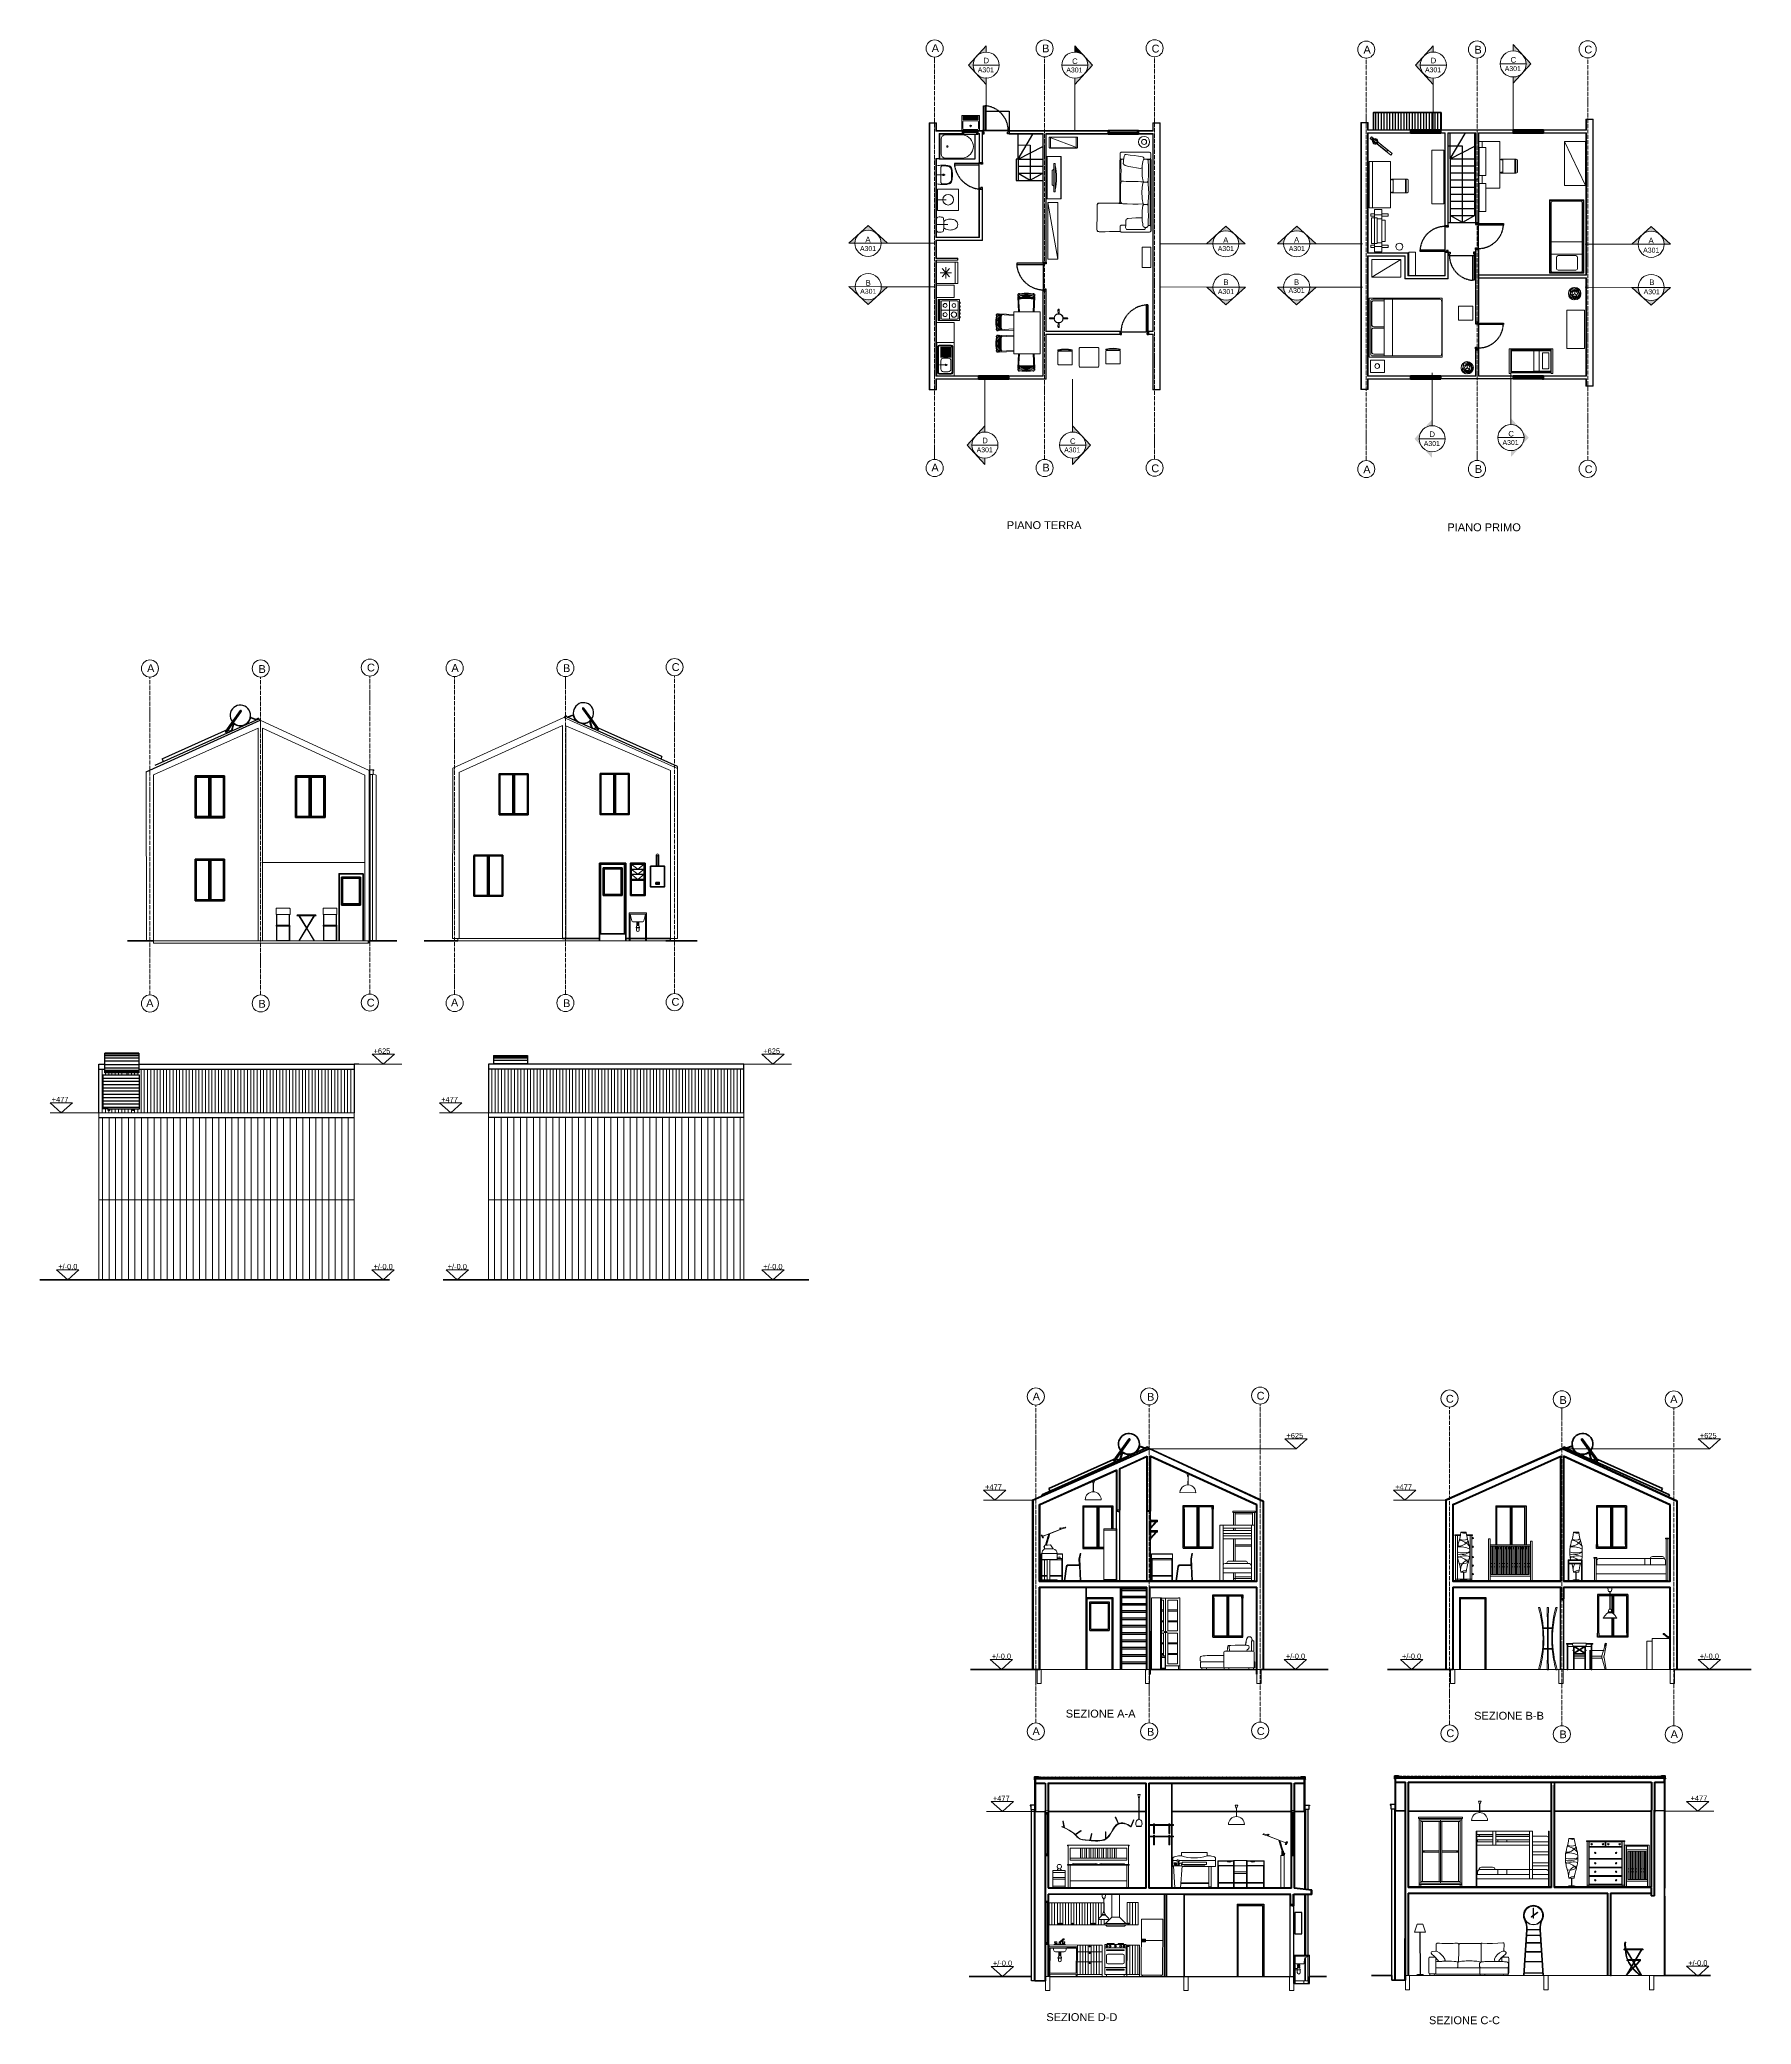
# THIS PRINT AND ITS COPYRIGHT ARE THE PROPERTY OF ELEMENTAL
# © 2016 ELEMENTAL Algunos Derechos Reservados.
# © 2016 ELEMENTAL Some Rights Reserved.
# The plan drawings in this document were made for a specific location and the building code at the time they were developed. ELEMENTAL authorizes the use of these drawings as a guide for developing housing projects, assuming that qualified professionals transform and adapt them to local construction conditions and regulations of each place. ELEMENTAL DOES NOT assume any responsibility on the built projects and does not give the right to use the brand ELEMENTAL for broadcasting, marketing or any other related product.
# Model space of a CAD drawing. Header units: metres. Extents: x 2187 to 7012, y 1292 to 6887.
import ezdxf

# ---------------------------------------------------------------- set-up
doc = ezdxf.new("R2010")
doc.units = ezdxf.units.M
doc.header["$LTSCALE"] = 5
doc.header["$MEASUREMENT"] = 0
for name, pattern in [('0', [0]), ('ACAD_ISO02W100', [15, 12, -3]), ('ACAD_ISO04W100', [30, 24, -3, 0, -3])]:
    doc.linetypes.add(name, pattern=pattern)
doc.layers.get('0').update_dxf_attribs({"color": 30})
doc.layers.add('_AUX', color=210, linetype='Continuous', lineweight=18, plot=False)
for name, color, linetype, lineweight in [('A-ANNO-DIMS', 3, 'Continuous', 18), ('A-ANNO-NOTE', 7, 'Continuous', 35), ('A-ANNO-SYMB', 3, 'Continuous', 18), ('A-DETL-MBND', 3, 'Continuous', 18), ('A-DETL-MCUT', 4, 'Continuous', 25), ('A-DOOR-FULL', 4, 'Continuous', 25), ('A-ELEV-IDEN', 3, 'Continuous', 18), ('A-ELEV-MBE1', 7, 'Continuous', 35), ('A-ELEV-MBE2', 4, 'Continuous', 25), ('A-ELEV-PATT', 8, 'Continuous', 18), ('A-FLOR-PATT', 8, 'Continuous', 18), ('A-FURN', 8, 'Continuous', 18), ('A-SECT-MCUT', 7, 'Continuous', 35), ('A-WALL-STUD', 3, 'Continuous', 18)]:
    doc.layers.add(name, color=color, linetype=linetype, lineweight=lineweight)
doc.layers.add('A-ANNO-SCRN', color=30, linetype='Continuous')
doc.layers.add('arredi_cucina', color=252, linetype='Continuous')
doc.styles.add('ARIAL', font='Arial.ttf')
doc.styles.get("Standard").update_dxf_attribs({"font": 'Arial.ttf'})

# ---------------------------------------------------------------- blocks, each defined once
blk = doc.blocks.new('Sezioni')
h = blk.add_hatch(color=256)
h.dxf.hatch_style = 1
h.paths.add_polyline_path([(52264, 47221), (52418, 47221, -1), (53053, 47221), (53206, 47221), (52735, 47652)])
blk.add_lwpolyline([(52264, 47221), (53206, 47221), (52735, 47652)], close=True)
blk.add_circle((52735, 47221), 318)

msp = doc.modelspace()

# ---------------------------------------------------------------- hatches: boundary and pattern name
at = {"layer": 'A-ANNO-SCRN'}
h = msp.add_hatch(color=3, dxfattribs=at)
h.dxf.hatch_style = 1
h.paths.add_polyline_path([(5131.9, 6790.4), (5154.7, 6815.2), (5131.9, 6840, -0.187354), (5141.6, 6815.2, -0.187354)])
h.paths.add_polyline_path([(5131.9, 6790.4, -0.210523), (5104.8, 6778.5), (5104.8, 6760.7)])
at = {"layer": 'A-ANNO-SYMB'}
h = msp.add_hatch(color=256, dxfattribs=at)
h.dxf.hatch_style = 1
h.paths.add_polyline_path([(4854.8, 6869.7), (4854.8, 6852, 1), (4854.8, 6778.5), (4854.8, 6760.7), (4804.9, 6815.2)])
h = msp.add_hatch(color=256, dxfattribs=at)
h.dxf.hatch_style = 1
h.paths.add_polyline_path([(5104.8, 6869.7), (5104.8, 6852, -0.210523), (5131.9, 6840)])
h = msp.add_hatch(color=256, dxfattribs=at)
h.dxf.hatch_style = 1
h.paths.add_polyline_path([(6115.4, 6869.8), (6115.4, 6852, 1), (6115.4, 6778.5), (6115.4, 6760.7), (6065.5, 6815.3)])
h = msp.add_hatch(color=256, dxfattribs=at)
h.dxf.hatch_style = 1
h.paths.add_polyline_path([(6340.4, 6872.9), (6340.4, 6855.1, -1), (6340.4, 6781.6), (6340.4, 6763.9), (6390.3, 6818.4)])
h = msp.add_hatch(color=256, dxfattribs=at)
h.dxf.hatch_style = 1
h.paths.add_polyline_path([(6334.3, 5819.5), (6334.3, 5801.7, -1), (6334.3, 5728.2), (6334.3, 5710.4), (6384.2, 5764.9)])
h = msp.add_hatch(color=256, dxfattribs=at)
h.dxf.hatch_style = 1
h.paths.add_polyline_path([(4851.4, 5798.5), (4851.4, 5780.8, 1), (4851.4, 5707.3), (4851.4, 5689.5), (4801.5, 5744)])
h = msp.add_hatch(color=256, dxfattribs=at)
h.dxf.hatch_style = 1
h.paths.add_polyline_path([(5098.7, 5798.5), (5098.7, 5780.8, -1), (5098.7, 5707.3), (5098.7, 5689.5), (5148.6, 5744)])
h = msp.add_hatch(color=256, dxfattribs=at)
h.dxf.hatch_style = 1
h.paths.add_polyline_path([(6112.1, 5816.3), (6112.1, 5798.6, 1), (6112.1, 5725.1), (6112.1, 5707.3), (6062.2, 5761.8)])
at = {"layer": 'A-ELEV-MBE2'}
h = msp.add_hatch(dxfattribs=at)
h.set_pattern_fill('LINE', color=256, scale=2.502421, angle=90, style=0)
h.set_pattern_definition([(90, (-39866.55, 1601.6754), (-7.9451858, 5e-16), [])])
h.paths.add_polyline_path([(6137.4, 6681.4), (5946.4, 6681.4), (5946.4, 6653.8), (6137.4, 6653.8)])
h.paths.add_polyline_path([(6137.4, 6653.8), (5946.4, 6653.8), (5946.4, 6632.5), (6051.4, 6632.5), (6053.9, 6632.5), (6053.9, 6632.5), (6134, 6632.5), (6136.5, 6632.5), (6136.5, 6632.5), (6137.4, 6632.5)])
at = {"layer": 'A-ELEV-PATT'}
h = msp.add_hatch(dxfattribs=at)
h.set_pattern_fill('LINE', color=256, scale=5.738255, angle=90, style=0)
h.set_pattern_definition([(90, (-50142.834, 4297.048), (-18.2189595, 6e-15), [])])
h.paths.add_polyline_path([(3073.3, 3848.3), (2353.9, 3848.3), (2353.9, 3615.9), (3073.3, 3615.9)])
h.paths.add_polyline_path([(3073.3, 3615.9), (2353.9, 3615.9), (2353.9, 3390.7), (3073.3, 3390.7)])
h = msp.add_hatch(dxfattribs=at)
h.set_pattern_fill('LINE', color=256, scale=5.738255, angle=-90, style=0)
h.set_pattern_definition([(270, (56668.51, 3426.363), (18.2189595, -8e-15), [])])
h.paths.add_polyline_path([(3452.4, 3848.3), (4171.8, 3848.3), (4171.8, 3615.9), (3452.4, 3615.9)])
h.paths.add_polyline_path([(3452.4, 3615.9), (4171.8, 3615.9), (4171.8, 3390.7), (3452.4, 3390.7)])

# ---------------------------------------------------------------- linework, layer by layer
for p, q in [((5224.7, 6056.5), (5224.7, 6056.5)), ((5313.4, 6056.5), (5312.7, 6056.5)), ((3086.8, 3998.4), (3073.3, 3998.4)), ((2353.9, 3390.7), (2187, 3390.7)), ((3452.4, 3390.7), (3323.9, 3390.7)), ((5309.2, 2744.4), (5309.2, 2754.8)), ((5317.8, 2715.1), (5317.8, 2693.6)), ((5317.8, 2688.1), (5317.8, 2693.6)), ((5317.8, 2685.5), (5317.8, 2664)), ((5317.8, 2658.6), (5317.8, 2664)), ((5360.7, 2292), (5320.7, 2292)), ((6415.7, 2292), (6412.2, 2292)), ((6436.4, 2292), (6439.9, 2292)), ((6460.5, 2292), (6464.2, 2292)), ((6492.6, 2292.1), (6494.6, 2292.1)), ((6560.6, 2292.1), (6562.6, 2292.1)), ((5560.4, 1899.8), (5560.9, 1899.8)), ((6236.3, 1678.7), (6238.3, 1678.7)), ((5507.7, 1676.4), (5509.7, 1676.4)), ((5552, 1676.4), (5554, 1676.4)), ((5591, 1676.4), (5589, 1676.4)), ((5636.7, 1676.4), (5638.7, 1676.4)), ((6425.6, 1429), (6425.6, 1429)), ((6699.2, 1429), (6699.2, 1429))]:
    msp.add_line(p, q)
at = {"color": 0}
for p, q in [((3965.1, 4346.3), (3965.1, 4353.1)), ((2468.4, 3967.4), (2365.1, 3967.4)), ((2448.8, 3872.4), (2453.6, 3872.4)), ((5612.4, 2541.7), (5612.4, 2541.7)), ((5612.4, 2541.7), (5617, 2541.7)), ((6270.9, 2541.7), (6275.4, 2541.7)), ((6394.1, 2541.7), (6389.5, 2541.7)), ((6777.7, 2541.7), (6777.7, 2541.7)), ((6777.7, 2541.7), (6782.2, 2541.7)), ((5320.7, 2292), (5348.7, 2292)), ((5378.9, 1891.4), (5378.9, 1891.4)), ((5720.7, 1658.9), (5722.9, 1658.9)), ((5034.7, 1426.7), (5722.2, 1426.7)), ((5722.2, 1406.7), (5722.2, 1426.7)), ((5722.2, 1406.7), (5765.9, 1406.7)), ((5765.9, 1406.7), (5765.9, 1426.7))]:
    msp.add_line(p, q, dxfattribs=at)
at = {"color": 4}
msp.add_line((2379.8, 3872.4), (2384.6, 3872.4), dxfattribs=at)
at = {"layer": '_AUX', "color": 0}
msp.add_lwpolyline([(4774.8, 6259.9), (4714.7, 6259.9), (4714.7, 6199.8), (4774.8, 6199.8)], close=True, dxfattribs=at)
at = {"layer": 'A-ANNO-DIMS'}
for p, q in [((3073.3, 3998.4), (3207.6, 3998.4)), ((4171.8, 3998.4), (4306.1, 3998.4)), ((2363.4, 3861.7), (2216.3, 3861.7)), ((3461.3, 3861.7), (3314.2, 3861.7)), ((5314, 2914.4), (5728.3, 2914.4)), ((6479.2, 2914.4), (6893.5, 2914.4)), ((4985.8, 2769.5), (4847.4, 2769.5)), ((6150.6, 2769.5), (6003.5, 2769.5)), ((4994, 1891.4), (4855.6, 1891.4)), ((6767.8, 1892), (6906.2, 1892))]:
    msp.add_line(p, q, dxfattribs=at)
for points in [[(3123.7, 4026.3), (3155.2, 3998.4), (3186.7, 4026.3)], [(4222.2, 4026.3), (4253.7, 3998.4), (4285.2, 4026.3)], [(2216.3, 3889.7), (2247.8, 3861.7), (2279.3, 3889.7)], [(3314.2, 3889.7), (3345.7, 3861.7), (3377.1, 3889.7)], [(2234.6, 3418.7), (2266.1, 3390.7), (2297.6, 3418.7)], [(3123.6, 3418.7), (3155.1, 3390.7), (3186.6, 3418.7)], [(3332.5, 3418.7), (3364, 3390.7), (3395.4, 3418.7)], [(4222.1, 3418.7), (4253.6, 3390.7), (4285.1, 3418.7)], [(5696.8, 2942.4), (5728.3, 2914.4), (5759.7, 2942.4)], [(6862, 2942.4), (6893.5, 2914.4), (6925, 2942.4)], [(4847.4, 2797.5), (4878.9, 2769.5), (4910.4, 2797.5)], [(6003.5, 2797.5), (6035, 2769.5), (6066.5, 2797.5)], [(4866.4, 2320), (4897.8, 2292), (4929.3, 2320)], [(5695.3, 2320), (5726.8, 2292), (5758.2, 2320)], [(6022.4, 2320), (6053.9, 2292), (6085.4, 2320)], [(6861.9, 2320), (6893.4, 2292), (6924.9, 2320)], [(4869.4, 1919.3), (4900.9, 1891.4), (4932.3, 1919.3)], [(6892.4, 1920), (6860.9, 1892), (6829.4, 1920)], [(6892.4, 1455.3), (6860.9, 1427.3), (6829.4, 1455.3)], [(4869.4, 1454.7), (4900.9, 1426.7), (4932.3, 1454.7)]]:
    msp.add_lwpolyline(points, close=True, dxfattribs=at)
at = {"layer": 'A-ANNO-NOTE'}
for p, q in [((2507.4, 4346.3), (2434.4, 4346.3)), ((3118.1, 4346.3), (3193.8, 4346.3)), ((3365.7, 4346.3), (3271.1, 4346.3)), ((3951.7, 4346.3), (4040, 4346.3)), ((2187, 3390.7), (3172.6, 3390.7)), ((3323.9, 3390.7), (4355.4, 3390.7)), ((5005.8, 2292), (4810.8, 2292)), ((5630.2, 2292), (5819.2, 2292))]:
    msp.add_line(p, q, dxfattribs=at)
at = {"layer": 'A-ANNO-NOTE', "color": 0}
for p, q in [((6171.1, 2292), (5986.1, 2292)), ((4807.1, 1426.7), (4983, 1426.7)), ((5765.9, 1426.7), (5813.9, 1426.7)), ((5940.8, 1429), (5998.2, 1429)), ((6768, 1429), (6896.6, 1429))]:
    msp.add_line(p, q, dxfattribs=at)
msp.add_lwpolyline([(6795.4, 2292), (7011.7, 2292)], dxfattribs=at)
at = {"layer": 'A-ANNO-SYMB', "linetype": 'ACAD_ISO04W100', "ltscale": 0.1}
for p, q in [((4709.7, 5703.3), (4709.7, 6837.9)), ((5019.7, 5703.5), (5019.7, 6838)), ((5329.7, 5704.1), (5329.7, 6838.6)), ((5926.4, 5700.3), (5926.4, 6834.8)), ((6238.6, 5700.5), (6238.6, 6835)), ((6550.5, 5701), (6550.5, 6835.6)), ((3117.7, 4196.2), (3117.7, 5092.4)), ((3976.6, 4197.5), (3976.6, 5093.7)), ((2497.8, 4193.6), (2497.8, 5089.9)), ((2809.8, 4193.7), (2809.8, 5089.9)), ((3356.7, 4194.9), (3356.7, 5091.1)), ((3668.9, 4195.1), (3668.9, 5091.3)), ((4994.9, 2141.1), (4994.9, 3037.4)), ((5314, 2141.2), (5314, 3037.4)), ((5627.2, 2143.7), (5627.2, 3039.9)), ((6160.9, 2135.6), (6160.9, 3031.8)), ((6477.3, 2133.2), (6477.3, 3029.4)), ((6793.3, 2133.1), (6793.3, 3029.3))]:
    msp.add_line(p, q, dxfattribs=at)
at = {"layer": 'A-ANNO-SYMB'}
for p, q in [((4891.5, 6815.2), (4818, 6815.2)), ((4854.8, 6779.8), (4854.8, 6629.4)), ((5141.6, 6815.2), (5068.1, 6815.2)), ((5104.8, 6778.5), (5104.8, 6629.4)), ((6152.1, 6815.4), (6078.6, 6815.4)), ((6115.4, 6778.2), (6115.4, 6629.4)), ((6377.3, 6819.1), (6303.8, 6819.1)), ((6340.4, 6781.8), (6340.4, 6631.4)), ((4557.3, 6312.7), (4707.8, 6312.7)), ((5344.6, 6311.2), (5495.1, 6311.2)), ((5765.7, 6311.3), (5916.2, 6311.3)), ((6543.6, 6310), (6694, 6310)), ((4557.9, 6190.5), (4708.4, 6190.1)), ((5345.2, 6189.8), (5495.7, 6189.3)), ((5765.7, 6189.3), (5916.2, 6188.9)), ((6543.6, 6188.8), (6694, 6188.4)), ((6112.1, 5947.7), (6112.1, 5797.2)), ((6334.3, 5950.8), (6334.2, 5801.5)), ((4851.4, 5929.9), (4851.4, 5780.8)), ((5098.7, 5929.9), (5098.7, 5780.8)), ((6371, 5765), (6297.6, 5765)), ((4888.1, 5744), (4814.7, 5744)), ((5135.5, 5744), (5062, 5744)), ((6148.5, 5761.7), (6075.1, 5761.7))]:
    msp.add_line(p, q, dxfattribs=at)
at = {"layer": 'A-ANNO-SYMB', "color": 7}
for p, q in [((4722.2, 6620.7), (4722.2, 6550.6)), ((4723.2, 6550.6), (4723.2, 6620.7)), ((5024.5, 6621.9), (5199.1, 6621.9)), ((5024.5, 6620.9), (5201.6, 6620.5)), ((5025.6, 6630.5), (5201.6, 6630.5)), ((5025.6, 6629.4), (5199.1, 6629.4)), ((5281.6, 6630.5), (5324.8, 6630.5)), ((5281.6, 6620.5), (5324.8, 6620.5)), ((5284.1, 6629.4), (5326, 6629.4)), ((5284.1, 6621.9), (5326, 6621.9)), ((4722.2, 6550.6), (4714.7, 6550.6)), ((6546.8, 6353), (6546.8, 6599.7)), ((5015, 6459.5), (5015, 6259.3)), ((6545.6, 6487.9), (6545.6, 6412.8)), ((4714.7, 6411.5), (4714.7, 6329.2)), ((5016, 6349.4), (5016, 6260)), ((5024.5, 6349.4), (5023.5, 6349.4)), ((5023.5, 6349.4), (5023.5, 6325.7)), ((5024.5, 6325.7), (5024.5, 6349.4)), ((4714.7, 6320.7), (4714.7, 6270)), ((6545.6, 6222.6), (6545.6, 6302)), ((4714.7, 6265.5), (4714.7, 6206.3)), ((5024.5, 6259.3), (5024.5, 6264.3)), ((6545.6, 6101.8), (6545.6, 6215.1)), ((5015, 5999.6), (5015, 6119.7)), ((5023.5, 6064), (5232.7, 6064)), ((5023.5, 6056.5), (5232.7, 6056.5)), ((5024.5, 6065.4), (5235, 6065.4)), ((5232.7, 6055.5), (5024.5, 6055.5)), ((5306.4, 6065.4), (5324.8, 6065.4)), ((5312.7, 6064), (5326, 6064)), ((5312.7, 6056.5), (5326, 6056.5)), ((5312.7, 6055.5), (5326, 6055.5)), ((6545.6, 5941.6), (6545.6, 6031.7)), ((6242.3, 5931.3), (6242.3, 5930.3)), ((5921.5, 5902), (5930.1, 5902)), ((5921.5, 5900.9), (5930.1, 5900.9)), ((5930.1, 5931), (5930.1, 5902)), ((5930.1, 5902), (5931.3, 5902)), ((5930.1, 5900.9), (5931.3, 5900.9)), ((5931.3, 5931), (5931.3, 5900.9))]:
    msp.add_line(p, q, dxfattribs=at)
at = {"layer": 'A-ANNO-SYMB', "color": 7, "ltscale": 0.25}
msp.add_line((4786.5, 6630.5), (4835.5, 6630.5), dxfattribs=at)
at = {"layer": 'A-ANNO-SYMB', "color": 0}
for p, q in [((2803, 4576.7), (2803, 4946.2)), ((3660.6, 4353.1), (3660.6, 4953.6)), ((3670.4, 4583.5), (3670.4, 4952.7)), ((3670.4, 4952.7), (3965.1, 4826.4)), ((2487.3, 4822.6), (2487.6, 4346.3)), ((2507.4, 4813.9), (2507.4, 4576.7)), ((3103.8, 4576.7), (3103.8, 4813.3)), ((3115.8, 4814.9), (3115.6, 4346.3)), ((3135.4, 4813.3), (3135.4, 4346.3)), ((3350.2, 4353.1), (3351.1, 4833)), ((3369.1, 4583.5), (3369.1, 4820.8)), ((3965.1, 4841), (3965.1, 4841)), ((3965.1, 4826.4), (3965.1, 4353.1)), ((3984.6, 4583.4), (3984.5, 4837.9)), ((2507.4, 4576.7), (2507.4, 4346.3)), ((2803, 4346.3), (2803, 4576.7)), ((3103.8, 4346.3), (3103.8, 4576.7)), ((3103.8, 4346.3), (3103.8, 4566.8)), ((3670.4, 4353.1), (3670.4, 4583.5)), ((3984.6, 4583.4), (3984.6, 4353)), ((2507.4, 4346.3), (2500.4, 4346.3)), ((2507.4, 4346.3), (2812.8, 4346.3)), ((2507.4, 4339.4), (2507.4, 4346.3)), ((3113.4, 4339.4), (2507.4, 4339.4)), ((2809.8, 4346.3), (3118.1, 4346.3)), ((3350.2, 4353.1), (3660.6, 4353.1)), ((3362.1, 4353.1), (3367.9, 4353.1)), ((3365.7, 4353.1), (3365.7, 4346.3)), ((3365.7, 4346.3), (3965.1, 4346.3)), ((3984.6, 4353), (3965.1, 4353.1)), ((5303.7, 2292), (5004.8, 2292)), ((5315.7, 2292), (5303.7, 2292)), ((6783.4, 2292), (6163.5, 2292))]:
    msp.add_line(p, q, dxfattribs=at)
at = {"layer": 'A-ANNO-SYMB', "color": 7, "ltscale": 2}
msp.add_line((3103.8, 4566.8), (2812.8, 4566.8), dxfattribs=at)
at = {"layer": 'A-ANNO-SYMB'}
for points in [[(4854.8, 6778.5), (4854.8, 6760.7), (4804.9, 6815.2), (4854.8, 6869.7), (4854.8, 6852)], [(5104.8, 6778.5), (5104.8, 6760.7), (5154.7, 6815.2), (5104.8, 6869.7), (5104.8, 6852)], [(6115.4, 6778.5), (6115.4, 6760.7), (6065.5, 6815.3), (6115.4, 6869.8), (6115.4, 6852)], [(6340.4, 6781.6), (6340.4, 6763.9), (6390.3, 6818.4), (6340.4, 6872.9), (6340.4, 6855.1)], [(4851.4, 5707.3), (4851.4, 5689.5), (4801.5, 5744), (4851.4, 5798.5), (4851.4, 5780.8)], [(5098.7, 5707.3), (5098.7, 5689.5), (5148.6, 5744), (5098.7, 5798.5), (5098.7, 5780.8)]]:
    msp.add_lwpolyline(points, dxfattribs=at)
at = {"layer": 'A-ANNO-SYMB', "color": 7}
for points in [[(6546.8, 6662.6), (6546.8, 6631.4), (6545.6, 6631.4), (6545.6, 6662.6)], [(6566.2, 6541.4), (6566.2, 6661.5), (6565, 6661.5), (6565, 6541.4)], [(4694.7, 6531.6), (4694.7, 6651.7), (4695.9, 6651.7), (4695.9, 6531.6)], [(4836, 6621.9), (4836, 6540.6), (4834.8, 6540.6), (4834.8, 6621.9)], [(4844.5, 6629.4), (4843.5, 6629.4), (4843.5, 6540.6), (4844.5, 6540.6)], [(4919.6, 6621.9), (5016, 6621.9), (5016, 6620.9), (4919.6, 6620.9)], [(5016, 6620.9), (5016, 6531.6), (5015, 6531.6), (5015, 6620.9)], [(5024.5, 6621.9), (5024.5, 6531.6), (5023.5, 6531.6), (5023.5, 6621.9)], [(5345.2, 6531.6), (5345.2, 6651.7), (5344, 6651.7), (5344, 6531.6)], [(5911.3, 6532.6), (5911.3, 6652.7), (5912.5, 6652.7), (5912.5, 6532.6)], [(5930.1, 6631.4), (5930.1, 6652.7), (5931.3, 6652.7), (5931.3, 6631.4)], [(5930.1, 6532.6), (5930.1, 6623.9), (5931.3, 6623.9), (5931.3, 6532.6)], [(5931.3, 6623.9), (5931.3, 6622.9), (6051.4, 6622.9), (6051.4, 6623.9)], [(6243.3, 6632.5), (6243.3, 6631.4), (6136.5, 6631.4), (6136.5, 6632.5)], [(6147.7, 6502.8), (6148.7, 6502.8), (6148.7, 6623.9), (6147.7, 6623.9)], [(6156.2, 6502.8), (6157.2, 6502.8), (6157.2, 6623.9), (6156.2, 6623.9)], [(6234.8, 6622.9), (6234.8, 6532.6), (6233.8, 6532.6), (6233.8, 6622.9)], [(6234.8, 6631.4), (6234.8, 6632.5), (6340.4, 6632.5), (6340.4, 6631.4)], [(6340.4, 6622.9), (6242.3, 6622.9), (6242.3, 6623.9), (6340.4, 6623.9)], [(6425.5, 6631.4), (6425.5, 6632.5), (6545.6, 6632.5), (6545.6, 6631.4)], [(6546.8, 6622.9), (6425.5, 6622.9), (6425.5, 6623.9), (6546.8, 6623.9)], [(4695.9, 6411.5), (4695.9, 6531.6), (4694.7, 6531.6), (4694.7, 6411.5)], [(4713.1, 6329.2), (4713.5, 6531.6), (4714.7, 6531.6), (4714.7, 6329.2)], [(5016, 6531.6), (5016, 6411.5), (5015, 6411.5), (5015, 6531.6)], [(5024.5, 6531.6), (5024.5, 6411.5), (5023.5, 6411.5), (5023.5, 6531.6)], [(5326, 6411.5), (5326, 6531.6), (5324.8, 6531.6), (5324.8, 6411.5)], [(5344, 6411.5), (5344, 6531.6), (5345.2, 6531.6), (5345.2, 6411.5)], [(5912.5, 6412.5), (5912.5, 6532.6), (5911.3, 6532.6), (5911.3, 6412.5)], [(5930.1, 6412.5), (5930.1, 6532.6), (5931.3, 6532.6), (5931.3, 6412.5)], [(6147.7, 6502.8), (6148.7, 6502.8), (6148.7, 6362.6), (6147.7, 6362.6)], [(6156.2, 6502.8), (6157.2, 6502.8), (6157.2, 6362.6), (6156.2, 6362.6)], [(6234.8, 6532.6), (6234.8, 6412.5), (6233.8, 6412.5), (6233.8, 6532.6)], [(6243.3, 6532.6), (6243.3, 6412.5), (6242.3, 6412.5), (6242.3, 6532.6)], [(6546.8, 6511.4), (6546.8, 6391.3), (6545.6, 6391.3), (6545.6, 6511.4)], [(6565, 6421.3), (6565, 6541.4), (6566.2, 6541.4), (6566.2, 6421.3)], [(4836, 6465.5), (4834.6, 6465.5), (4834.6, 6329.2), (4836, 6329.2)], [(4843.5, 6321.7), (4844.5, 6321.7), (4844.5, 6465.5), (4843.5, 6465.5)], [(4695.9, 6291.3), (4695.9, 6411.5), (4694.7, 6411.5), (4694.7, 6291.3)], [(5326, 6291.3), (5326, 6411.5), (5324.8, 6411.5), (5324.8, 6291.3)], [(5344, 6291.3), (5344, 6411.5), (5345.2, 6411.5), (5345.2, 6291.3)], [(5912.5, 6292.4), (5912.5, 6412.5), (5911.3, 6412.5), (5911.3, 6292.4)], [(5930.1, 6292.4), (5930.1, 6412.5), (5931.3, 6412.5), (5931.3, 6292.4)], [(6234.8, 6412.5), (6234.8, 6370.7), (6233.8, 6370.7), (6233.8, 6412.5)], [(6243.3, 6412.5), (6243.3, 6370.7), (6242.3, 6370.7), (6242.3, 6412.5)], [(6546.8, 6391.3), (6546.8, 6271.2), (6545.6, 6271.2), (6545.6, 6391.3)], [(6565, 6301.2), (6565, 6421.3), (6566.2, 6421.3), (6566.2, 6301.2)], [(4834.6, 6329.2), (4834.6, 6330.4), (4714.7, 6330.4), (4714.7, 6329.2)], [(4695.9, 6171.2), (4695.9, 6291.3), (4694.7, 6291.3), (4694.7, 6171.2)], [(4844.5, 6320.7), (4844.5, 6321.7), (4713.5, 6321.7), (4713.5, 6320.7)], [(4774.2, 6264.9), (4774.2, 6270.6), (4774.8, 6270.6), (4774.8, 6264.9)], [(5326, 6171.2), (5326, 6291.3), (5324.8, 6291.3), (5324.8, 6171.2)], [(5344, 6171.2), (5344, 6291.3), (5345.2, 6291.3), (5345.2, 6171.2)], [(5912.5, 6172.2), (5912.5, 6292.4), (5911.3, 6292.4), (5911.3, 6172.2)], [(5930.1, 6286), (5930.1, 6285), (6044.7, 6285), (6044.7, 6286)], [(5930.1, 6277.5), (5930.1, 6276.5), (6035.2, 6276.5), (6035.2, 6277.5)], [(6035.2, 6213.6), (6036.2, 6213.6), (6036.2, 6277.5), (6035.2, 6277.5)], [(6043.7, 6221.1), (6044.7, 6221.1), (6044.7, 6285), (6043.7, 6285)], [(6147.7, 6222.1), (6148.7, 6222.1), (6148.7, 6287.6), (6147.7, 6287.6)], [(6156.2, 6212.6), (6157.2, 6212.6), (6157.2, 6287.6), (6156.2, 6287.6)], [(6234.8, 6295.6), (6234.8, 6172.3), (6233.8, 6172.3), (6233.8, 6295.6)], [(6243.3, 6295.6), (6243.3, 6172.3), (6242.3, 6172.3), (6242.3, 6295.6)], [(6565, 6181.1), (6565, 6301.2), (6566.2, 6301.2), (6566.2, 6181.1)], [(6035.2, 6213.6), (6035.2, 6212.6), (6156.2, 6212.6), (6156.2, 6213.6)], [(6044.7, 6222.1), (6044.7, 6221.1), (6148.7, 6221.1), (6148.7, 6222.1)], [(6243.3, 6222.6), (6243.3, 6223.7), (6425.5, 6223.7), (6425.5, 6222.6)], [(6425.5, 6214.1), (6243.3, 6214.1), (6243.3, 6215.1), (6425.5, 6215.1)], [(6425.5, 6222.6), (6425.5, 6223.7), (6546.8, 6223.7), (6546.8, 6222.6)], [(6546.8, 6214.1), (6425.5, 6214.1), (6425.5, 6215.1), (6546.8, 6215.1)], [(4695.9, 6051.1), (4695.9, 6171.2), (4694.7, 6171.2), (4694.7, 6051.1)], [(4713.5, 6051.1), (4713.5, 6171.2), (4714.7, 6171.2), (4714.7, 6051.1)], [(5015, 6171.2), (5016, 6171.2), (5016, 6179.2), (5015, 6179.2)], [(5016, 6171.2), (5016, 6051.1), (5015, 6051.1), (5015, 6171.2)], [(5024.5, 6171.2), (5023.5, 6171.2), (5023.5, 6179.2), (5024.5, 6179.2)], [(5344, 6051.1), (5344, 6171.2), (5345.2, 6171.2), (5345.2, 6051.1)], [(5912.5, 6052.1), (5912.5, 6172.2), (5911.3, 6172.2), (5911.3, 6052.1)], [(5930.1, 6052.1), (5930.1, 6172.3), (5931.3, 6172.3), (5931.3, 6052.1)], [(6234.8, 6172.3), (6234.8, 6090.4), (6233.8, 6090.4), (6233.8, 6172.3)], [(6243.3, 6172.3), (6243.3, 6090.4), (6242.3, 6090.4), (6242.3, 6172.3)], [(6565, 6060.9), (6565, 6181.1), (6566.2, 6181.1), (6566.2, 6060.9)], [(6546.8, 6151), (6546.8, 6030.9), (6545.6, 6030.9), (6545.6, 6151)], [(4694.7, 5931), (4694.7, 6051.1), (4695.9, 6051.1), (4695.9, 5931)], [(5016, 6051.1), (5016, 5939.5), (5015, 5939.5), (5015, 6051.1)], [(5024.5, 6051.1), (5024.5, 5931), (5023.5, 5931), (5023.5, 6051.1)], [(5324.8, 5931), (5324.8, 6051.1), (5326, 6051.1), (5326, 5931)], [(5345.2, 5931), (5345.2, 6051.1), (5344, 6051.1), (5344, 5931)], [(5911.3, 5932), (5911.3, 6052.1), (5912.5, 6052.1), (5912.5, 5932)], [(5930.1, 5938.5), (5930.1, 6052.1), (5931.3, 6052.1), (5931.3, 5938.5)], [(6566.2, 5940.8), (6566.2, 6060.9), (6565, 6060.9), (6565, 5940.8)], [(6234.8, 6015.3), (6234.8, 5939.5), (6233.8, 5939.5), (6233.8, 6015.3)], [(4713.5, 5939.5), (4833.6, 5939.5), (4833.6, 5938.5), (4713.5, 5938.5)], [(4918.7, 5939.5), (5016, 5939.5), (5016, 5938.5), (4918.7, 5938.5)], [(5911.3, 5902), (5911.3, 5932), (5912.5, 5932), (5912.5, 5902)], [(5931.3, 5939.5), (6051.4, 5939.5), (6051.4, 5938.5), (5931.3, 5938.5)], [(6136.5, 5939.5), (6234.8, 5939.5), (6234.8, 5938.5), (6136.5, 5938.5)], [(6136.5, 5931.3), (6243.3, 5931.3), (6243.3, 5930.3), (6136.5, 5930.3)], [(6340.7, 5938.5), (6242.3, 5938.5), (6242.3, 5939.5), (6340.7, 5939.5)], [(6546.8, 5938.5), (6546.8, 5939.5), (6425.8, 5939.5), (6425.8, 5938.5)], [(6566.2, 5910.8), (6566.2, 5940.8), (6565, 5940.8), (6565, 5910.8)], [(4694.7, 5901), (4694.7, 5931), (4695.9, 5931), (4695.9, 5901)], [(4713.5, 5901), (4713.5, 5931), (4714.7, 5931), (4714.7, 5901)], [(4833.6, 5931), (4833.6, 5929.9), (4714.7, 5929.9), (4714.7, 5931)], [(5024.5, 5931), (5024.5, 5929.9), (4918.7, 5929.9), (4918.7, 5931)], [(5324.8, 5901), (5324.8, 5931), (5326, 5931), (5326, 5901)], [(5345.2, 5901), (5345.2, 5931), (5344, 5931), (5344, 5901)], [(6546.8, 5931), (6546.8, 5910.8), (6545.6, 5910.8), (6545.6, 5931)]]:
    msp.add_lwpolyline(points, close=True, dxfattribs=at)
for points in [[(6545.6, 6662.6), (6566.2, 6662.6), (6566.2, 6661.5), (6546.8, 6661.5)], [(4704.9, 6652.8), (4694.7, 6652.8), (4694.7, 6651.7), (4704.9, 6651.7)], [(4704.9, 6652.8), (4714.7, 6652.8), (4714.7, 6651.7), (4704.9, 6651.7)], [(4713.5, 6629.4), (4713.5, 6651.7), (4714.7, 6651.7), (4714.7, 6629.4)], [(4723.7, 6630.5), (4713.5, 6630.5), (4713.5, 6629.4), (4723.7, 6629.4)], [(4788.5, 6629.4), (4714.7, 6629.4), (4714.7, 6630.5), (4788.5, 6630.5)], [(4722.2, 6620.7), (4722.2, 6620.7), (4722.2, 6621.9), (4788.5, 6621.9)], [(4788.5, 6620.7), (4722.2, 6620.7)], [(4844.5, 6630.5), (4844.5, 6629.4), (4831, 6629.4), (4831, 6630.5), (4844.5, 6630.5)], [(4831, 6621.9), (4834.8, 6621.9), (4834.8, 6620.7), (4831, 6620.7)], [(5025.6, 6629.4), (4919.6, 6629.4), (4919.6, 6630.5), (5025.6, 6630.5)], [(5335, 6652.8), (5324.8, 6652.8), (5324.8, 6651.7), (5335, 6651.7)], [(5324.8, 6629.4), (5324.8, 6651.7), (5326, 6651.7), (5326, 6629.4)], [(5326, 6621.9), (5326, 6531.6), (5324.8, 6531.6), (5324.8, 6621.9)], [(5335, 6652.8), (5345.2, 6652.8), (5345.2, 6651.7), (5335, 6651.7)], [(5921.5, 6653.8), (5911.3, 6653.8), (5911.3, 6652.7), (5921.5, 6652.7)], [(5921.5, 6653.8), (5931.3, 6653.8), (5931.3, 6652.7), (5921.5, 6652.7)], [(6051.4, 6631.4), (5931.3, 6631.4), (5931.3, 6632.5), (6051.4, 6632.5)], [(6148.7, 6622.9), (6136.5, 6622.9), (6136.5, 6623.9), (6148.7, 6623.9)], [(6156.2, 6623.9), (6234.8, 6623.9), (6234.8, 6622.9), (6156.2, 6622.9)], [(6242.3, 6631.4), (6243.3, 6631.4)], [(6243.3, 6623.9), (6243.3, 6532.6), (6242.3, 6532.6), (6242.3, 6623.9)], [(6546.8, 6623.9), (6546.8, 6511.4), (6545.6, 6511.4), (6545.6, 6623.9)], [(4714.7, 6550.6), (4714.7, 6531.6), (4713.5, 6531.6), (4713.5, 6551.7)], [(4723.2, 6551.7), (4713.5, 6551.7), (4713.5, 6550.6), (4723.2, 6550.6)], [(5015, 6349.4), (5015, 6411.5), (5016, 6411.5), (5016, 6349.4)], [(5023.5, 6349.4), (5023.5, 6411.5), (5024.5, 6411.5), (5024.5, 6349.4)], [(5023.5, 6259.3), (5023.5, 6325.7), (5024.5, 6325.7), (5024.5, 6263.6)], [(4713.5, 6270), (4713.5, 6321.7)], [(4713.5, 6270), (4774.2, 6270), (4774.2, 6270.6), (4713.5, 6270.6)], [(5930.1, 6286), (5930.1, 6292.4), (5931.3, 6292.4), (5931.3, 6285)], [(5931.3, 6277.5), (5931.3, 6172.3), (5930.1, 6172.3), (5930.1, 6277.5)], [(6545.6, 6222.6), (6545.6, 6271.2), (6546.8, 6271.2), (6546.8, 6222.6)], [(4714.7, 6206.3), (4714.7, 6171.2), (4713.5, 6171.2), (4713.5, 6265.5)], [(4714.7, 6264.9), (4774.2, 6264.9), (4774.2, 6265.5), (4713.5, 6265.5)], [(6546.8, 6215.1), (6546.8, 6151), (6545.6, 6151), (6545.6, 6215.1)], [(5023.5, 6064), (5023.5, 6171.2), (5024.5, 6171.2), (5024.5, 6064)], [(5326, 6064), (5326, 6171.2), (5324.8, 6171.2), (5324.8, 6064)], [(4713.5, 5938.5), (4713.5, 6051.1), (4714.7, 6051.1), (4714.7, 5938.5)], [(5024.5, 6056.5), (5024.5, 6051.1), (5023.5, 6051.1), (5023.5, 6056.5)], [(5324.8, 6056.5), (5324.8, 6051.1), (5326, 6051.1), (5326, 6056.5)], [(6242.3, 5938.5), (6242.3, 6015.3), (6243.3, 6015.3), (6243.3, 5938.5)], [(6545.6, 5938.5), (6545.6, 6030.9), (6546.8, 6030.9), (6546.8, 5938.5)], [(6242.3, 5931.3), (6242.3, 5931.3)], [(6340.7, 5930.3), (6340.7, 5930.3), (6243.3, 5930.3), (6243.3, 5931.3), (6340.7, 5931.3)], [(6243.3, 5931.3), (6243.3, 5931.3)], [(4704.9, 5901), (4694.7, 5901), (4694.7, 5899.9), (4704.9, 5899.9)], [(4704.9, 5901), (4714.7, 5901), (4714.7, 5899.9), (4704.9, 5899.9)], [(4714.7, 5931), (4714.7, 5931), (4713.5, 5931)], [(5335, 5901), (5324.8, 5901), (5324.8, 5899.9), (5335, 5899.9)], [(5335, 5901), (5345.2, 5901), (5345.2, 5899.9), (5335, 5899.9)], [(5921.5, 5902), (5911.3, 5902), (5911.3, 5900.9), (5921.5, 5900.9)], [(5930.1, 5931), (6051.4, 5931), (6051.4, 5929.9), (5931.3, 5929.9)], [(6425.8, 5931), (6545.6, 5931), (6545.6, 5929.9), (6425.8, 5929.9)], [(6556, 5909.7), (6545.6, 5909.7), (6545.6, 5910.8), (6556, 5910.8)], [(6556, 5910.8), (6566.2, 5910.8), (6566.2, 5909.7), (6556, 5909.7)]]:
    msp.add_lwpolyline(points, dxfattribs=at)
at = {"layer": 'A-ANNO-SYMB', "color": 0}
for points in [[(2507.4, 4813.9), (2803, 4946.2)], [(3115.8, 4826.1), (2808.1, 4968.7)], [(3103.8, 4813.3), (2814.8, 4945.4)], [(2814.8, 4346.3), (2814.8, 4945.4)], [(3351.1, 4833), (3664.3, 4975.6)], [(3368.8, 4820.8), (3660.6, 4953.6)], [(3984.5, 4832.4), (3664.3, 4975.6)], [(3129, 4828.6), (3129, 4826.7), (3127.1, 4826.7), (3127.1, 4814.9), (3115.8, 4814.9), (3115.8, 4828.6)], [(3129, 4828.6), (3115.8, 4828.6)], [(3118.1, 4346.3), (3118.1, 4814.9)], [(3125.5, 4814.9), (3125.5, 4346.3)], [(3135.4, 4813.3), (3127.1, 4817.3)], [(3369.1, 4353.1), (3369.1, 4583.5)], [(3115.6, 4346.3), (3103.8, 4346.3)], [(2353.9, 3390.7), (2353.9, 3861.7)], [(2363.4, 3861.7), (3073.3, 3861.7), (3073.3, 3390.7)], [(4171.8, 3390.7), (4171.8, 3861.7), (3452.4, 3861.7), (3452.4, 3390.7)]]:
    msp.add_lwpolyline(points, dxfattribs=at)
at = {"layer": 'A-ANNO-SYMB'}
for centre, radius in [((4709.7, 6862), 24.1), ((5019.7, 6862.2), 24.1), ((5329.7, 6862.7), 24.1), ((5926.4, 6858.9), 24.1), ((6238.6, 6859.1), 24.1), ((6550.5, 6859.7), 24.1), ((4854.8, 6815.2), 36.7), ((5104.8, 6815.2), 36.7), ((6115.4, 6815.3), 36.7), ((6340.4, 6818.4), 36.7), ((4851.4, 5744), 36.7), ((5098.7, 5744), 36.7), ((6112.1, 5761.8), 36.7), ((6334.3, 5764.9), 36.7), ((4709.7, 5679.2), 24.1), ((5019.7, 5679.4), 24.1), ((5329.7, 5679.9), 24.1), ((5926.4, 5676.2), 24.1), ((6238.6, 5676.4), 24.1), ((6550.5, 5676.9), 24.1), ((2497.8, 5114), 24.1), ((2810, 5114.1), 24.1), ((3117.7, 5116.5), 24.1), ((3356.7, 5115.3), 24.1), ((3668.9, 5115.4), 24.1), ((3976.6, 5117.8), 24.1), ((3976.6, 4173.4), 24.1), ((2497.8, 4169.5), 24.1), ((2810, 4169.7), 24.1), ((3117.7, 4172.1), 24.1), ((3356.7, 4170.8), 24.1), ((3668.9, 4171), 24.1), ((4994.9, 3061.5), 24.1), ((5314.3, 3061.7), 24.1), ((5627.2, 3064), 24.1), ((6160.9, 3056), 24.1), ((6477.6, 3053.6), 24.1), ((6793.3, 3053.4), 24.1), ((4994.9, 2117), 24.1), ((5314.3, 2117.2), 24.1), ((5627.2, 2119.6), 24.1), ((6160.9, 2111.5), 24.1), ((6477.6, 2109.2), 24.1), ((6793.3, 2109), 24.1)]:
    msp.add_circle(centre, radius, dxfattribs=at)
at = {"layer": 'A-ANNO-SYMB', "color": 4}
msp.add_circle((3928.5, 4588.4), 2.94, dxfattribs=at)
at = {"layer": 'A-DETL-MBND', "color": 0}
for p, q in [((5031, 1657.9), (5413.1, 1657.9)), ((5413.1, 1658.9), (5414.1, 1658.9)), ((5713.2, 1657.9), (5713.3, 1658.9)), ((5713.2, 1657.9), (5713.2, 1657.9)), ((5772.9, 1669.9), (5772.9, 1670.9))]:
    msp.add_line(p, q, dxfattribs=at)
for points in [[(5724.9, 1971.6), (5722.9, 1971.6)], [(6740, 1973.9), (6739, 1973.9)], [(5029.9, 1893), (5021.4, 1893)], [(5715.3, 1893), (5714.3, 1893)], [(6730.5, 1895.4), (6729.5, 1895.4)], [(6739, 1895.4), (6738, 1895.4)], [(5722.9, 1770.9), (5722.9, 1772.5)]]:
    msp.add_lwpolyline(points, dxfattribs=at)
at = {"layer": 'A-DETL-MCUT'}
for p, q in [((4824.2, 6550.7), (4824.2, 6620.7)), ((4847, 6630.5), (4917.1, 6630.5)), ((4722.2, 6550.6), (4723.2, 6550.6)), ((4724.2, 6550.7), (4824.2, 6550.7)), ((6156.2, 6287.6), (6158.2, 6287.6)), ((6158.2, 6278.6), (6156.2, 6278.6)), ((6233.3, 6287.6), (6233.8, 6287.6)), ((6233.3, 6278.6), (6233.8, 6278.6)), ((5015, 6264.3), (5015, 6259.3)), ((5015, 6259.3), (5016.5, 6259.3)), ((5016, 6260), (5016, 6259.3)), ((5232.7, 6055.5), (5232.7, 6065.4)), ((5232.7, 6063.5), (5232.7, 6064)), ((6243.3, 5931.3), (6243.3, 5930.3)), ((5222.2, 2541.7), (5222.2, 2744.4)), ((5231.7, 2541.7), (5231.7, 2744.4)), ((6171.1, 2758.4), (6169.9, 2758.4)), ((5222.2, 2541.7), (5222.2, 2741.2)), ((5222.2, 2688.7), (5222.2, 2541.7)), ((5231.7, 2541.7), (5231.7, 2741.2)), ((5308.2, 2541.7), (5308.2, 2741.2)), ((5317.8, 2541.7), (5317.8, 2741.2)), ((6473.5, 2292), (6473.5, 2491.5)), ((6483, 2292), (6483, 2491.5)), ((5025.9, 1884.4), (5021.4, 1884.4)), ((5030.9, 1885.4), (5025.9, 1885.4)), ((5025.9, 1885.4), (5025.9, 1884.4)), ((5714.2, 1885.4), (5719.2, 1885.4)), ((5719.2, 1885.4), (5719.2, 1884.4)), ((5719.2, 1884.4), (5723.9, 1884.4)), ((5025.9, 1770.9), (5021.4, 1770.9)), ((5021.4, 1767.4), (5030.9, 1767.4)), ((5030.9, 1767.4), (5021.4, 1767.4)), ((5025.9, 1769.9), (5025.9, 1770.9)), ((5030.9, 1769.9), (5025.9, 1769.9)), ((5714.2, 1769.9), (5719.2, 1769.9)), ((5719.2, 1769.9), (5719.2, 1770.9)), ((5719.2, 1770.9), (5723.9, 1770.9)), ((5712.2, 1426.7), (5712.2, 1629.3)), ((5721.8, 1426.7), (5721.8, 1629.3)), ((6739, 1654), (6738, 1654)), ((5026, 1521.1), (5021.4, 1521.1)), ((5026, 1520.1), (5026, 1521.1)), ((5031, 1520.1), (5026, 1520.1))]:
    msp.add_line(p, q, dxfattribs=at)
at = {"layer": 'A-DETL-MCUT', "color": 0}
for p, q in [((4713.5, 6411.5), (4714.7, 6411.5)), ((5005.8, 2757.3), (5004.6, 2756.6))]:
    msp.add_line(p, q, dxfattribs=at)
at = {"layer": 'A-DETL-MCUT', "color": 4}
for points in [[(4788.5, 6630.5), (4791, 6630.5), (4791, 6620.7), (4788.5, 6620.7)], [(4828.5, 6630.5), (4831, 6630.5), (4831, 6620.7), (4828.5, 6620.7)]]:
    msp.add_lwpolyline(points, close=True, dxfattribs=at)
at = {"layer": 'A-DETL-MCUT'}
for points in [[(5222.2, 2741.2), (5222.2, 2738.7), (5227.2, 2738.7), (5227.2, 2737.7), (5231.7, 2737.7), (5231.7, 2741.2), (5222.2, 2741.2)], [(5317.8, 2741.2), (5317.8, 2738.7), (5312.7, 2738.7), (5312.7, 2737.7), (5308.2, 2737.7), (5308.2, 2741.2), (5317.8, 2741.2)], [(6782.2, 2540.2), (6783.4, 2540.2)], [(6473.5, 2491.5), (6473.5, 2489), (6478.5, 2489), (6478.5, 2488), (6483, 2488), (6483, 2491.5), (6473.5, 2491.5)], [(5029.9, 1893), (5030.9, 1893)]]:
    msp.add_lwpolyline(points, dxfattribs=at)
at = {"layer": 'A-DOOR-FULL'}
for p, q in [((4835.5, 6468), (4835.5, 6538.1)), ((6148.2, 6360.1), (6148.2, 6290.1)), ((6242.7, 6298.1), (6242.8, 6368.5)), ((6160.7, 6278.6), (6230.8, 6278.6)), ((5016.5, 6181.5), (5016.5, 6253.1)), ((5310.4, 6139), (5310.4, 6062)), ((5232.7, 6056.5), (5232.7, 6055.5)), ((5232.7, 6055.5), (5236.7, 6055.5)), ((5234.9, 6059.5), (5234.9, 6063.5)), ((5234.9, 6063.5), (5306.4, 6063.5)), ((5236.7, 6059.5), (5234.9, 6059.5)), ((5236.7, 6055.5), (5236.7, 6059.5)), ((5308.7, 6055.5), (5308.7, 6059.5)), ((5308.7, 6059.5), (5310.4, 6059.5)), ((5308.7, 6055.5), (5312.7, 6055.5)), ((5310.4, 6059.5), (5310.4, 6063.5)), ((5312.7, 6065.4), (5312.7, 6055.5)), ((6242.8, 6083.4), (6242.8, 6017.8))]:
    msp.add_line(p, q, dxfattribs=at)
for points in [[(4851.5, 6700.5), (4851.5, 6630.5), (4847, 6630.5), (4847, 6700.5), (4851.5, 6700.5)], [(4847, 6630.5), (4844.5, 6630.5), (4844.5, 6621.5), (4849, 6621.5), (4849, 6626), (4847, 6626), (4847, 6630.5)], [(4917.1, 6630.5), (4919.6, 6630.5), (4919.6, 6621.5), (4915.1, 6621.5), (4915.1, 6626), (4917.1, 6626), (4917.1, 6630.5)], [(4765.4, 6533.6), (4835.5, 6533.6), (4835.5, 6538.1), (4765.4, 6538.1), (4765.4, 6533.6)], [(4835.5, 6538.1), (4835.5, 6540.6), (4844.5, 6540.6), (4844.5, 6536.1), (4840, 6536.1), (4840, 6538.1), (4835.5, 6538.1)], [(4835.5, 6468), (4835.5, 6465.5), (4844.5, 6465.5), (4844.5, 6470), (4840, 6470), (4840, 6468), (4835.5, 6468)], [(6148.2, 6360.1), (6148.2, 6362.6), (6157.2, 6362.6), (6157.2, 6358.1), (6152.7, 6358.1), (6152.7, 6360.1), (6148.2, 6360.1)], [(6242.9, 6368.2), (6242.9, 6370.7), (6233.9, 6370.7), (6233.9, 6366.2), (6238.4, 6366.2), (6238.4, 6368.2), (6242.9, 6368.2)], [(6313, 6363.7), (6242.9, 6363.7), (6242.9, 6368.2), (6313, 6368.2), (6313, 6363.7)], [(6078.1, 6294.6), (6148.2, 6294.6), (6148.2, 6290.1), (6078.1, 6290.1), (6078.1, 6294.6)], [(6148.2, 6290.1), (6148.2, 6287.6), (6157.2, 6287.6), (6157.2, 6292.1), (6152.7, 6292.1), (6152.7, 6290.1), (6148.2, 6290.1)], [(6160.7, 6278.6), (6158.2, 6278.6), (6158.2, 6287.6), (6162.7, 6287.6), (6162.7, 6283.1), (6160.7, 6283.1), (6160.7, 6278.6)], [(6226.3, 6208.5), (6226.3, 6278.6), (6230.8, 6278.6), (6230.8, 6208.5), (6226.3, 6208.5)], [(6230.8, 6278.6), (6233.3, 6278.6), (6233.3, 6287.6), (6228.8, 6287.6), (6228.8, 6283.1), (6230.8, 6283.1), (6230.8, 6278.6)], [(6242.9, 6298.1), (6242.9, 6295.6), (6233.9, 6295.6), (6233.9, 6300.1), (6238.4, 6300.1), (6238.4, 6298.1), (6242.9, 6298.1)], [(4940.9, 6253.1), (5016.5, 6253.1), (5016.5, 6257.1), (4940.9, 6257.1), (4940.9, 6253.1)], [(5016.5, 6257.1), (5016.5, 6259.3), (5024.5, 6259.3), (5024.5, 6255.3), (5020.5, 6255.3), (5020.5, 6257.1), (5016.5, 6257.1)], [(5016.5, 6181.5), (5016.5, 6179.2), (5024.5, 6179.2), (5024.5, 6183.2), (5020.5, 6183.2), (5020.5, 6181.5), (5016.5, 6181.5)], [(5306.4, 6139), (5306.4, 6063.5), (5310.4, 6063.5), (5310.4, 6139), (5306.4, 6139)], [(6242.8, 6087.9), (6242.8, 6090.4), (6233.8, 6090.4), (6233.8, 6085.9), (6238.3, 6085.9), (6238.3, 6087.9), (6242.8, 6087.9)], [(6312.8, 6083.4), (6242.8, 6083.4), (6242.8, 6087.9), (6312.8, 6087.9), (6312.8, 6083.4)], [(6242.8, 6017.8), (6242.8, 6015.3), (6233.8, 6015.3), (6233.8, 6019.8), (6238.3, 6019.8), (6238.3, 6017.8), (6242.8, 6017.8)]]:
    msp.add_lwpolyline(points, dxfattribs=at)
at = {"layer": 'A-DOOR-FULL', "linetype": 'ACAD_ISO02W100', "ltscale": 0.03}
for centre, radius, start, end in [((4846.8, 6630.4), 70.3, 0.0864, 86.1093), ((4844.3, 6544.7), 79.6, 188.0383, 264.0295), ((6148.3, 6289.8), 70.3, 90.0864, 176.1093), ((6242.8, 6368.5), 70.3, 270.0864, 356.1093), ((6231.1, 6278.7), 70.3, 180.0864, 266.1093), ((5018.2, 6259), 77.6, 184.4047, 268.7104), ((5312.4, 6061.7), 77.5, 94.4047, 178.7104), ((6242.7, 6088.1), 70.3, 270.0864, 356.1093)]:
    msp.add_arc(centre, radius, start, end, dxfattribs=at)
at = {"layer": 'A-ELEV-IDEN', "color": 3}
for p, q in [((5303.7, 2292), (5303.7, 2252)), ((5303.7, 2252), (5315.7, 2252)), ((5315.7, 2252), (5315.7, 2292))]:
    msp.add_line(p, q, dxfattribs=at)
at = {"layer": 'A-ELEV-IDEN'}
for points in [[(3854.5, 4562.4), (3872.9, 4548.1), (3891.3, 4562.4)], [(3854.5, 4548.1), (3872.9, 4533.7), (3891.3, 4548.1)], [(3854.5, 4533.7), (3872.9, 4519.3), (3891.3, 4533.7)]]:
    msp.add_lwpolyline(points, dxfattribs=at)
at = {"layer": 'A-ELEV-IDEN', "color": 3}
for points in [[(5010.3, 2292), (4998.3, 2292), (4998.3, 2252), (5010.3, 2252)], [(5630.2, 2292), (5618.2, 2292), (5618.2, 2252), (5630.2, 2252)], [(6175.6, 2292), (6163.5, 2292), (6163.5, 2252), (6175.6, 2252)], [(6481, 2292), (6469, 2292), (6469, 2252), (6481, 2252)], [(6795.4, 2292), (6783.4, 2292), (6783.4, 2252), (6795.4, 2252)], [(5022.5, 1426.7), (5034.5, 1426.7), (5034.5, 1386.6), (5022.5, 1386.6)], [(5411.9, 1426.7), (5423.9, 1426.7), (5423.9, 1386.6), (5411.9, 1386.6)], [(5709.7, 1426.7), (5721.8, 1426.7), (5721.8, 1386.6), (5709.7, 1386.6)], [(6036.6, 1429), (6048.6, 1429), (6048.6, 1389), (6036.6, 1389)], [(6427, 1429), (6439.1, 1429), (6439.1, 1389), (6427, 1389)], [(6724.9, 1429), (6736.9, 1429), (6736.9, 1389), (6724.9, 1389)]]:
    msp.add_lwpolyline(points, close=True, dxfattribs=at)
at = {"layer": 'A-ELEV-MBE1', "color": 0}
for p, q in [((4791, 6630.5), (4828.5, 6630.5)), ((3765.3, 4353.1), (3660.6, 4353.1)), ((3848.4, 4353.1), (3838.8, 4353.1)), ((3894.5, 4353.1), (3851.3, 4353.1)), ((3965.1, 4353.1), (3897.4, 4353.1)), ((5257.2, 2941.7), (5214.5, 2882)), ((5260.1, 2939.6), (5217.4, 2879.9)), ((5288.1, 2920.5), (5301.3, 2915.5)), ((5288.5, 2921.6), (5301.7, 2916.6)), ((5310.1, 2919.4), (5304, 2916.6)), ((5306, 2918.4), (5307.4, 2919)), ((5306.3, 2917.7), (5306, 2918.3)), ((5306.6, 2917.9), (5306.3, 2918.4)), ((5307.2, 2918.8), (5307.4, 2918.2)), ((5307.5, 2919), (5307.7, 2918.4)), ((5310.1, 2919.4), (5310.5, 2918.3)), ((6483.2, 2919.4), (6482.7, 2918.3)), ((6483.2, 2919.4), (6489.3, 2916.6)), ((6485.8, 2919), (6485.5, 2918.4)), ((6486.1, 2918.8), (6485.8, 2918.2)), ((6487.2, 2918.4), (6485.9, 2919)), ((6486.7, 2917.9), (6486.9, 2918.4)), ((6487, 2917.7), (6487.2, 2918.3)), ((6504.8, 2921.6), (6491.6, 2916.6)), ((6505.2, 2920.5), (6492, 2915.5)), ((6533.1, 2939.6), (6575.8, 2879.9)), ((6536, 2941.7), (6578.7, 2882)), ((5231.2, 2884.1), (5225.2, 2881.4)), ((5225.2, 2881.4), (5225.6, 2880.3)), ((5227.2, 2883.1), (5228.6, 2883.7)), ((5227.5, 2882.5), (5227.2, 2883)), ((5227.8, 2882.6), (5227.5, 2883.2)), ((5228.3, 2883.5), (5228.6, 2883)), ((5228.6, 2883.7), (5228.9, 2883.1)), ((5232.9, 2886), (5237.6, 2902.8)), ((5234, 2885.7), (5238.8, 2902.5)), ((6559.3, 2885.7), (6554.5, 2902.5)), ((6560.4, 2886), (6555.6, 2902.8)), ((6562, 2884.1), (6568.1, 2881.4)), ((6564.6, 2883.7), (6564.4, 2883.1)), ((6564.9, 2883.5), (6564.6, 2883)), ((6566, 2883.1), (6564.7, 2883.7)), ((6565.5, 2882.6), (6565.7, 2883.2)), ((6565.8, 2882.5), (6566, 2883)), ((6568.1, 2881.4), (6567.6, 2880.3)), ((5136.8, 2523.2), (5307.2, 2523.2))]:
    msp.add_line(p, q, dxfattribs=at)
at = {"layer": 'A-ELEV-MBE1', "color": 4, "linetype": 'Continuous'}
for p, q in [((4791, 6625.8), (4828.5, 6625.8)), ((5201.6, 6625.6), (5281.6, 6625.6)), ((6423, 6627.6), (6342.9, 6627.6)), ((4836.1, 5934.7), (4916.1, 5934.7)), ((6053.9, 5934.8), (6134, 5934.8))]:
    msp.add_line(p, q, dxfattribs=at)
at = {"layer": 'A-ELEV-MBE1'}
for p, q in [((5199.1, 6630.5), (5284.1, 6630.5)), ((5199.1, 6620.5), (5284.1, 6620.5)), ((6051.4, 6632.5), (6136.5, 6632.5)), ((6051.4, 6622.9), (6136.5, 6622.9)), ((6425.5, 6632.5), (6340.4, 6632.5)), ((6425.5, 6622.9), (6340.4, 6622.9)), ((4833.6, 5939.5), (4918.7, 5939.5)), ((6051.4, 5939.5), (6136.5, 5939.5)), ((6425.8, 5939.5), (6340.7, 5939.5)), ((4833.6, 5929.9), (4918.7, 5929.9)), ((6051.4, 5929.9), (6136.5, 5929.9)), ((6425.8, 5929.9), (6340.7, 5930.3)), ((6423, 5929.9), (6422.8, 5929.9))]:
    msp.add_line(p, q, dxfattribs=at)
at = {"layer": 'A-ELEV-MBE1', "color": 4}
for p, q in [((6053.9, 6627.7), (6134, 6627.7)), ((6343.2, 5934.8), (6422.8, 5934.8)), ((6422.8, 5939.5), (6422.8, 5931)), ((6422.8, 5931), (6422.8, 5929.9)), ((6423, 5939.5), (6425.8, 5939.5)), ((6425.8, 5939.5), (6425.8, 5929.9)), ((6425.8, 5929.9), (6423, 5929.9)), ((3562, 4815.5), (3484.5, 4815.5)), ((3484.5, 4703.8), (3484.5, 4815.5)), ((3520.8, 4815.5), (3520.8, 4703.8)), ((3523.2, 4815.5), (3523.2, 4703.8)), ((3525.7, 4815.5), (3525.7, 4703.8)), ((3562, 4703.8), (3562, 4815.5)), ((3846.6, 4815.8), (3769.1, 4815.8)), ((3769.1, 4704), (3769.1, 4815.8)), ((3805.4, 4815.8), (3805.4, 4704)), ((3807.8, 4815.8), (3807.8, 4704)), ((3810.3, 4815.8), (3810.3, 4704)), ((3846.6, 4704), (3846.6, 4815.8)), ((2625, 4811), (2625, 4693.3)), ((2625, 4811), (2708.3, 4811)), ((2627.9, 4808), (2705.4, 4808)), ((2627.9, 4696.3), (2627.9, 4808)), ((2664.2, 4808), (2664.2, 4696.3)), ((2666.7, 4808), (2666.7, 4696.3)), ((2669.1, 4808), (2669.1, 4696.3)), ((2705.4, 4696.3), (2705.4, 4808)), ((2708.3, 4811), (2708.3, 4693.3)), ((2907.9, 4811.4), (2907.9, 4693.8)), ((2907.9, 4811.4), (2991.3, 4811.4)), ((2988.2, 4808), (2910.8, 4808)), ((2910.8, 4696.3), (2910.8, 4808)), ((2947, 4808), (2947, 4696.3)), ((2949.5, 4808), (2949.5, 4696.3)), ((2951.9, 4808), (2951.9, 4696.3)), ((2988.2, 4696.3), (2988.2, 4808)), ((2991.3, 4811.4), (2991.3, 4693.8)), ((3562, 4703.8), (3484.5, 4703.8)), ((3846.6, 4704), (3769.1, 4704)), ((2625, 4693.3), (2708.3, 4693.3)), ((2627.9, 4696.3), (2705.4, 4696.3)), ((2907.9, 4693.8), (2991.3, 4693.8)), ((2988.2, 4696.3), (2910.8, 4696.3)), ((2625, 4576.7), (2625, 4459)), ((2625, 4576.7), (2708.3, 4576.7)), ((2627.9, 4573.7), (2705.4, 4573.7)), ((2627.9, 4461.9), (2627.9, 4573.7)), ((2664.2, 4573.7), (2664.2, 4461.9)), ((2666.7, 4573.7), (2666.7, 4461.9)), ((2669.1, 4573.7), (2669.1, 4461.9)), ((2705.4, 4461.9), (2705.4, 4573.7)), ((2708.3, 4576.7), (2708.3, 4459)), ((3412.9, 4587.6), (3410.9, 4587.6)), ((3412.9, 4585.6), (3410.9, 4585.6)), ((3410.9, 4585.6), (3410.9, 4473.9)), ((3412.9, 4585.6), (3412.9, 4587.6)), ((3412.9, 4587.6), (3490.3, 4587.6)), ((3490.3, 4585.6), (3412.9, 4585.6)), ((3412.9, 4473.9), (3412.9, 4585.6)), ((3449.2, 4585.6), (3449.2, 4473.9)), ((3451.6, 4585.6), (3451.6, 4473.9)), ((3454.1, 4585.6), (3454.1, 4473.9)), ((3490.3, 4585.6), (3490.3, 4587.6)), ((3492.3, 4587.6), (3490.3, 4587.6)), ((3490.3, 4473.9), (3490.3, 4585.6)), ((3490.3, 4585.6), (3492.3, 4585.6)), ((3492.3, 4585.6), (3492.3, 4587.6)), ((3492.3, 4473.9), (3492.3, 4585.6)), ((3829, 4552.1), (3775.1, 4552.1)), ((3775.1, 4552.1), (3775.1, 4473.7)), ((3826.1, 4549.2), (3778, 4549.2)), ((3778, 4549.2), (3778, 4476.7)), ((3826.1, 4476.7), (3826.1, 4549.2)), ((3829, 4552.1), (3829, 4473.7)), ((3838.8, 4564.9), (3838.8, 4346.3)), ((3037.7, 4525.7), (3091.6, 4525.7)), ((3037.7, 4525.7), (3037.7, 4447.2)), ((3040.6, 4450.2), (3040.6, 4522.7)), ((3040.6, 4522.7), (3088.6, 4522.7)), ((3088.6, 4522.7), (3088.6, 4450.2)), ((3091.6, 4525.7), (3091.6, 4447.2)), ((3826.1, 4476.7), (3778, 4476.7)), ((2625, 4459), (2708.3, 4459)), ((2627.9, 4461.9), (2705.4, 4461.9)), ((3037.7, 4447.2), (3091.6, 4447.2)), ((3040.6, 4450.2), (3088.6, 4450.2)), ((3412.9, 4473.9), (3410.9, 4473.9)), ((3412.9, 4471.9), (3410.9, 4471.9)), ((3490.3, 4473.9), (3412.9, 4473.9)), ((3412.9, 4473.9), (3412.9, 4471.9)), ((3412.9, 4471.9), (3490.3, 4471.9)), ((3490.3, 4473.9), (3492.3, 4473.9)), ((3490.3, 4473.9), (3490.3, 4471.9)), ((3490.3, 4471.9), (3492.3, 4471.9)), ((3492.3, 4471.9), (3492.3, 4473.9)), ((3765.3, 4465.9), (3765.3, 4346.3)), ((3829, 4473.7), (3775.1, 4473.7)), ((3765.3, 4365.9), (3838.8, 4365.9))]:
    msp.add_line(p, q, dxfattribs=at)
at = {"layer": 'A-ELEV-MBE1', "color": 0}
for points in [[(6137.4, 6632.5), (6137.4, 6681.4), (5946.4, 6681.4), (5946.4, 6632.5)], [(3113.4, 4346.3), (3113.4, 4339.4)], [(5012.1, 2784.7), (5310.5, 2918.3)], [(5310.5, 2918.3), (5312.6, 2913.8)], [(6482.7, 2918.3), (6480.7, 2913.8)], [(6781.2, 2784.7), (6482.7, 2918.3)], [(5032, 2802.4), (5222.4, 2887.6)], [(5222.4, 2887.6), (5225.6, 2880.3)], [(6570.9, 2887.6), (6567.6, 2880.3)], [(6761.2, 2802.4), (6570.9, 2887.6)], [(5032, 2802.4), (5035.3, 2795.1)], [(6761.2, 2802.4), (6758, 2795.1)], [(5012.1, 2784.7), (5013.6, 2781.3)], [(6781.2, 2784.7), (6777.8, 2777.2)], [(6171.1, 2523.2), (6302.1, 2523.2)]]:
    msp.add_lwpolyline(points, dxfattribs=at)
at = {"layer": 'A-ELEV-MBE1', "color": 4}
for points in [[(4788.5, 6630.7), (4791, 6630.7), (4791, 6620.7), (4788.5, 6620.7)], [(4828.5, 6630.5), (4831, 6630.5), (4831, 6620.7), (4828.5, 6620.7)], [(5199.1, 6630.5), (5201.6, 6630.5), (5201.6, 6620.5), (5199.1, 6620.5)], [(5281.6, 6630.5), (5284.1, 6630.5), (5284.1, 6620.5), (5281.6, 6620.5)], [(6051.4, 6632.5), (6053.9, 6632.5), (6053.9, 6622.9), (6051.4, 6622.9)], [(6136.5, 6632.5), (6134, 6632.5), (6134, 6622.9), (6136.5, 6622.9)], [(6342.9, 6622.9), (6340.4, 6622.9), (6340.4, 6632.5), (6342.9, 6632.5)], [(6425.5, 6622.9), (6423, 6622.9), (6423, 6632.5), (6425.5, 6632.5)], [(4833.6, 5939.5), (4836.1, 5939.5), (4836.1, 5929.9), (4833.6, 5929.9)], [(4916.2, 5939.5), (4918.7, 5939.5), (4918.7, 5929.9), (4916.2, 5929.9)], [(6051.4, 5939.5), (6053.9, 5939.5), (6053.9, 5929.9), (6051.4, 5929.9)], [(6134, 5939.5), (6136.5, 5939.5), (6136.5, 5929.9), (6134, 5929.9)], [(6340.7, 5930.3), (6343.2, 5930.3), (6343.2, 5939.5), (6340.7, 5939.5)], [(3563.9, 4817.5), (3482.5, 4817.5), (3482.5, 4701.8), (3563.9, 4701.8)], [(3848.5, 4817.7), (3767.1, 4817.7), (3767.1, 4702.1), (3848.5, 4702.1)], [(3852.1, 4473.7), (3852.1, 4564.9), (3893.7, 4564.9), (3893.7, 4473.7)], [(3854.5, 4476.2), (3854.5, 4562.4), (3891.3, 4562.4), (3891.3, 4476.2)]]:
    msp.add_lwpolyline(points, close=True, dxfattribs=at)
for points in [[(3925.5, 4557), (3925.5, 4588.4)], [(3931.4, 4557), (3931.4, 4588.4)], [(3030.8, 4346.3), (3030.8, 4535.5), (3098.4, 4535.5), (3098.4, 4346.3)], [(3838.8, 4564.9), (3838.8, 4564.9), (3765.3, 4564.9), (3765.3, 4365.9)], [(3835.9, 4365.9), (3835.9, 4561.9), (3768.2, 4561.9), (3768.2, 4365.9)], [(3908.8, 4557), (3948.1, 4557), (3948.1, 4498.2), (3908.8, 4498.2), (3908.8, 4557)], [(3854.5, 4519.3), (3891.3, 4519.3)], [(3854.5, 4516.8), (3891.3, 4516.8)], [(3923.8, 4510.8), (3933.6, 4510.8), (3933.6, 4505.9), (3923.8, 4505.9), (3923.8, 4510.8)]]:
    msp.add_lwpolyline(points, dxfattribs=at)
at = {"layer": 'A-ELEV-MBE1', "color": 0}
for centre, radius, start, end in [((5257.4, 2928), 29.4, 225.5684, 218.4373), ((5257.4, 2928), 30.5, 235.3503, 344.8856), ((5258.7, 2940.6), 1.78, 323.5018, 144.7184), ((5287.7, 2919.7), 2.09, 69.1101, 160.1951), ((5287.7, 2919.7), 0.928, 69.1393, 157.4318), ((5302.7, 2919.4), 4.14, 249.1101, 294.1101), ((5302.7, 2919.4), 2.98, 249.1101, 294.1101), ((5306.1, 2918.3), 0.0538, 114.1101, 204.1101), ((5306.3, 2918.4), 0.0538, 24.1101, 114.1101), ((5306.4, 2918.5), 0.0538, 114.1101, 204.1101), ((5306.3, 2917.8), 0.0538, 204.1101, 294.1101), ((5306.5, 2917.9), 0.0538, 294.1101, 24.1101), ((5306.6, 2917.9), 0.0538, 204.1101, 294.1101), ((5307.1, 2918.8), 0.0538, 24.1101, 114.1101), ((5307.2, 2918.8), 0.0538, 114.1101, 204.1101), ((5307.4, 2918.9), 0.0538, 24.1101, 114.1101), ((5307.5, 2918.3), 0.0538, 204.1101, 294.1101), ((5307.4, 2918.2), 0.0538, 294.1101, 24.1101), ((5307.7, 2918.4), 0.0538, 294.1101, 24.1101), ((6485.6, 2918.4), 0.0538, 155.8899, 245.8899), ((6485.8, 2918.9), 0.0538, 65.8899, 155.8899), ((6485.8, 2918.3), 0.0538, 245.8899, 335.8899), ((6485.9, 2918.2), 0.0538, 155.8899, 245.8899), ((6486, 2918.8), 0.0538, 335.8899, 65.8899), ((6486.1, 2918.8), 0.0538, 65.8899, 155.8899), ((6486.6, 2917.9), 0.0538, 245.8899, 335.8899), ((6486.7, 2917.9), 0.0538, 155.8899, 245.8899), ((6486.9, 2918.5), 0.0538, 335.8899, 65.8899), ((6487, 2918.4), 0.0538, 65.8899, 155.8899), ((6486.9, 2917.8), 0.0538, 245.8899, 335.8899), ((6487.2, 2918.3), 0.0538, 335.8899, 65.8899), ((6490.5, 2919.4), 4.14, 245.8899, 290.8899), ((6490.5, 2919.4), 2.98, 245.8899, 290.8899), ((6505.5, 2919.7), 2.09, 19.8049, 110.8899), ((6505.5, 2919.7), 0.928, 22.5682, 110.8607), ((6535.9, 2928), 30.5, 195.1144, 304.6497), ((6535.9, 2928), 29.4, 321.5627, 314.4316), ((6534.6, 2940.6), 1.78, 35.2816, 216.4982), ((5216, 2881), 1.78, 144.1101, 325.08), ((5227.2, 2883.1), 0.0538, 114.1101, 204.1101), ((5227.4, 2883.1), 0.0538, 24.1101, 114.1101), ((5227.5, 2883.2), 0.0538, 114.1101, 204.1101), ((5227.5, 2882.5), 0.0538, 204.1101, 294.1101), ((5227.7, 2882.6), 0.0538, 294.1101, 24.1101), ((5227.8, 2882.6), 0.0538, 204.1101, 294.1101), ((5228.4, 2883.6), 0.0538, 114.1101, 204.1101), ((5228.3, 2883.5), 0.0538, 24.1101, 114.1101), ((5228.6, 2883.7), 0.0538, 24.1101, 114.1101), ((5228.6, 2883), 0.0538, 204.1101, 294.1101), ((5228.5, 2883), 0.0538, 294.1101, 24.1101), ((5228.8, 2883.1), 0.0538, 294.1101, 24.1101), ((5230, 2886.8), 2.98, 294.1101, 344.1101), ((5230, 2886.8), 4.14, 294.1101, 344.1101), ((5239.6, 2902), 2.09, 59.8894, 159.9915), ((5239.6, 2902), 0.927, 62.3083, 153.6229), ((6563.2, 2886.8), 4.14, 195.8899, 245.8899), ((6563.2, 2886.8), 2.98, 195.8899, 245.8899), ((6564.4, 2883.1), 0.0538, 155.8899, 245.8899), ((6564.7, 2883.7), 0.0538, 65.8899, 155.8899), ((6564.6, 2883), 0.0538, 245.8899, 335.8899), ((6564.7, 2883), 0.0538, 155.8899, 245.8899), ((6564.9, 2883.6), 0.0538, 335.8899, 65.8899), ((6565, 2883.5), 0.0538, 65.8899, 155.8899), ((6565.4, 2882.6), 0.0538, 245.8899, 335.8899), ((6565.5, 2882.6), 0.0538, 155.8899, 245.8899), ((6565.7, 2883.2), 0.0538, 335.8899, 65.8899), ((6565.8, 2883.1), 0.0538, 65.8899, 155.8899), ((6565.7, 2882.5), 0.0538, 245.8899, 335.8899), ((6566, 2883.1), 0.0538, 335.8899, 65.8899), ((6577.3, 2881), 1.78, 214.92, 35.8899)]:
    msp.add_arc(centre, radius, start, end, dxfattribs=at)
at = {"layer": 'A-ELEV-MBE2', "color": 7}
msp.add_line((4788.5, 6620.7), (4831, 6620.7), dxfattribs=at)
at = {"layer": 'A-ELEV-MBE2'}
for p, q in [((4939.9, 6550.4), (4939.9, 6490.3)), ((4944.9, 6590.2), (4979.2, 6589.8)), ((4944.9, 6550.4), (4944.9, 6490.3)), ((4979.2, 6589.8), (4979.2, 6490.5)), ((6162.7, 6551.4), (6162.7, 6491.4)), ((4944.9, 6510.5), (4979.2, 6490.5)), ((4979.2, 6490.5), (5015, 6510.5)), ((6162.7, 6491.4), (6162.7, 6371.2)), ((4939.9, 6490.3), (4944.9, 6490.3)), ((6157.2, 6371.2), (6233.8, 6371.2)), ((3668.2, 4980.4), (3667.8, 4979.4)), ((3668.2, 4980.4), (3674.2, 4977.8)), ((3670.8, 4980), (3670.5, 4979.5)), ((3671.1, 4979.9), (3670.8, 4979.3)), ((3672.2, 4979.5), (3670.9, 4980.1)), ((3689.4, 4982.6), (3676.4, 4977.7)), ((3689.8, 4981.6), (3676.8, 4976.6)), ((3717.1, 5000.2), (3759, 4941.8)), ((3720, 5002.3), (3761.8, 4943.8)), ((3671.6, 4979), (3671.9, 4979.5)), ((3671.9, 4978.8), (3672.2, 4979.4)), ((3742.8, 4947.4), (3738.1, 4963.9)), ((3743.9, 4947.7), (3739.2, 4964.2)), ((3745.5, 4945.9), (3751.4, 4943.2)), ((3748, 4945.5), (3747.7, 4944.9)), ((3748.3, 4945.3), (3748, 4944.8)), ((3749.4, 4944.9), (3748.1, 4945.5)), ((3748.9, 4944.4), (3749.1, 4945)), ((3749.2, 4944.3), (3749.4, 4944.8)), ((3410.9, 4587.6), (3410.9, 4585.6)), ((3410.9, 4471.9), (3410.9, 4473.9)), ((2466, 4029.1), (2370.3, 4029.1)), ((2370.3, 3974.3), (2370.3, 4029.1)), ((2466, 4029.1), (2466, 3974.3)), ((2466, 4026.6), (2370.3, 4026.6)), ((2466, 4022.4), (2370.3, 4022.4)), ((2466, 4015.8), (2370.3, 4015.8)), ((2466, 4006.7), (2370.3, 4006.7)), ((2466, 3996.7), (2370.3, 3996.7)), ((2466, 3987.6), (2370.3, 3987.6)), ((2466, 3981), (2370.3, 3981)), ((2466, 3976.8), (2370.3, 3976.8)), ((2466, 3974.3), (2370.3, 3974.3)), ((3466.1, 4022.6), (3561.7, 4022.6)), ((3466.1, 4022.6), (3466.1, 3998.4)), ((3466.1, 4020.2), (3561.7, 4020.2)), ((3466.1, 4016), (3561.7, 4016)), ((3466.1, 4009.4), (3561.7, 4009.4)), ((3466.1, 4000.3), (3561.7, 4000.3)), ((3561.7, 4022.6), (3561.7, 3998.4)), ((2365.1, 3967.4), (2365.1, 3872.4)), ((2468.4, 3872.4), (2468.4, 3967.4)), ((2379.8, 3872.4), (2365.1, 3872.4)), ((2379.8, 3868.3), (2379.8, 3872.4)), ((2384.6, 3868.3), (2379.8, 3868.3)), ((2384.6, 3868.3), (2384.6, 3872.4)), ((2384.6, 3872.4), (2468.4, 3872.4)), ((2448.8, 3868.3), (2448.8, 3872.4)), ((2453.6, 3868.3), (2448.8, 3868.3)), ((2453.6, 3868.3), (2453.6, 3872.4)), ((5127.1, 2753.4), (5127.1, 2633.3)), ((5127.1, 2753.4), (5212.2, 2753.4)), ((5130.1, 2750.4), (5209.2, 2750.4)), ((5130.1, 2636.3), (5130.1, 2750.4)), ((5167.1, 2750.4), (5167.1, 2636.3)), ((5169.6, 2750.4), (5169.6, 2636.3)), ((5172.1, 2750.4), (5172.1, 2636.3)), ((5209.2, 2688.6), (5209.2, 2750.4)), ((5212.2, 2753.4), (5212.2, 2688.7)), ((5409.9, 2743.9), (5409.9, 2754.2)), ((5409.9, 2754.2), (5495, 2754.2)), ((5409.9, 2634.2), (5409.9, 2743.9)), ((5412.9, 2743.9), (5412.9, 2751.1)), ((5412.9, 2751.1), (5492, 2751.1)), ((5412.9, 2743.9), (5412.9, 2637.2)), ((5449.9, 2743.9), (5449.9, 2751.1)), ((5449.9, 2637.2), (5449.9, 2743.9)), ((5452.4, 2743.9), (5452.4, 2751.1)), ((5452.4, 2637.2), (5452.4, 2743.9)), ((5454.9, 2743.9), (5454.9, 2751.1)), ((5454.9, 2637.2), (5454.9, 2743.9)), ((5492, 2743.9), (5492, 2751.1)), ((5492, 2743.9), (5492, 2637.2)), ((5495, 2754.2), (5495, 2743.9)), ((5495, 2634.2), (5495, 2743.9)), ((6291.6, 2753.4), (6291.6, 2643.7)), ((6291.6, 2753.4), (6376.7, 2753.4)), ((6294.6, 2750.4), (6373.7, 2750.4)), ((6294.6, 2643.7), (6294.6, 2750.4)), ((6331.7, 2750.4), (6331.7, 2643.7)), ((6334.2, 2750.4), (6334.2, 2643.7)), ((6336.7, 2750.4), (6336.7, 2643.7)), ((6373.7, 2643.7), (6373.7, 2750.4)), ((6376.7, 2753.4), (6376.7, 2643.7)), ((6575.2, 2753.7), (6575.2, 2644)), ((6660.2, 2753.7), (6575.2, 2753.7)), ((6578.2, 2750.7), (6657.2, 2750.7)), ((6578.2, 2644), (6578.2, 2750.7)), ((6615.2, 2750.7), (6615.2, 2644)), ((6617.7, 2750.7), (6617.7, 2644)), ((6620.2, 2750.7), (6620.2, 2644)), ((6657.2, 2644), (6657.2, 2750.7)), ((6660.2, 2753.7), (6660.2, 2644)), ((5127.1, 2633.3), (5186.5, 2633.3)), ((5130.1, 2636.3), (5186.5, 2636.3)), ((5409.9, 2634.2), (5495, 2634.2)), ((5492, 2637.2), (5412.9, 2637.2)), ((6291.6, 2639.2), (6291.6, 2632.7)), ((6291.6, 2632.7), (6293.1, 2632.7)), ((6296.7, 2635.7), (6300.2, 2635.7)), ((6296.7, 2632.7), (6300.2, 2632.7)), ((6303.8, 2635.7), (6307.4, 2635.7)), ((6303.8, 2632.7), (6307.4, 2632.7)), ((6310.9, 2635.7), (6314.5, 2635.7)), ((6310.9, 2632.7), (6314.5, 2632.7)), ((6318.1, 2635.7), (6321.7, 2635.7)), ((6318.1, 2632.7), (6321.7, 2632.7)), ((6325.2, 2635.7), (6328.8, 2635.7)), ((6325.2, 2632.7), (6328.8, 2632.7)), ((6332.4, 2635.7), (6335.9, 2635.7)), ((6332.4, 2632.7), (6335.9, 2632.7)), ((6339.5, 2635.7), (6343.1, 2635.7)), ((6339.5, 2632.7), (6343.1, 2632.7)), ((6346.7, 2635.7), (6350.2, 2635.7)), ((6346.7, 2632.7), (6350.2, 2632.7)), ((6353.8, 2635.7), (6357.4, 2635.7)), ((6353.8, 2632.7), (6357.4, 2632.7)), ((6360.9, 2635.7), (6364.5, 2635.7)), ((6360.9, 2632.7), (6364.5, 2632.7)), ((6368.1, 2635.7), (6371.6, 2635.7)), ((6368.1, 2632.7), (6371.6, 2632.7)), ((6375.2, 2632.7), (6376.7, 2632.7)), ((6376.7, 2639.2), (6376.7, 2632.7)), ((6575.2, 2633.1), (6575.2, 2644)), ((6660.2, 2633.1), (6575.2, 2633.1)), ((6578.2, 2644), (6578.2, 2636.3)), ((6657.2, 2636.3), (6578.2, 2636.3)), ((6615.2, 2644), (6615.2, 2636.3)), ((6617.7, 2644), (6617.7, 2636.3)), ((6620.2, 2644), (6620.2, 2636.3)), ((6657.2, 2644), (6657.2, 2636.3)), ((6660.2, 2644), (6660.2, 2633.1)), ((5232.2, 2523.2), (5232.2, 2292)), ((5237.2, 2292), (5237.2, 2523.2)), ((5307.2, 2518.6), (5237.2, 2518.6)), ((5146.8, 2402.1), (5146.8, 2482.2)), ((5146.8, 2482.2), (5201.9, 2482.2)), ((5149.8, 2405.1), (5149.8, 2479.2)), ((5149.8, 2479.2), (5198.9, 2479.2)), ((5198.9, 2479.2), (5198.9, 2405.1)), ((5201.9, 2482.2), (5201.9, 2402.1)), ((5307.2, 2514.1), (5237.2, 2514.1)), ((5307.2, 2498), (5237.2, 2498)), ((5307.2, 2493.5), (5237.2, 2493.5)), ((5307.2, 2477.4), (5237.2, 2477.4)), ((5307.2, 2472.9), (5237.2, 2472.9)), ((5493.8, 2492.7), (5493.8, 2502.4)), ((5493.8, 2502.4), (5578.8, 2502.4)), ((5493.8, 2383), (5493.8, 2492.7)), ((5496.8, 2492.7), (5496.8, 2499.2)), ((5496.8, 2499.2), (5575.8, 2499.2)), ((5496.8, 2492.7), (5496.8, 2386)), ((5533.8, 2492.7), (5533.8, 2499.2)), ((5533.8, 2386), (5533.8, 2492.7)), ((5536.3, 2492.7), (5536.3, 2499.2)), ((5536.3, 2386), (5536.3, 2492.7)), ((5538.8, 2492.7), (5538.8, 2499.2)), ((5538.8, 2386), (5538.8, 2492.7)), ((5575.8, 2492.7), (5575.8, 2499.2)), ((5575.8, 2492.7), (5575.8, 2386)), ((5578.8, 2502.4), (5578.8, 2492.7)), ((5578.8, 2383), (5578.8, 2492.7)), ((6188.7, 2495.2), (6188.7, 2292)), ((6578.6, 2503.6), (6578.6, 2393.9)), ((6613.1, 2503.6), (6578.6, 2503.6)), ((6581.6, 2500.6), (6613.1, 2500.6)), ((6581.6, 2393.9), (6581.6, 2500.6)), ((6663.7, 2503.6), (6613.7, 2503.6)), ((6613.7, 2500.6), (6660.7, 2500.6)), ((6618.6, 2500.6), (6618.6, 2454)), ((6621.1, 2500.6), (6621.1, 2450.4)), ((6623.6, 2500.6), (6623.6, 2448.2)), ((6660.7, 2393.9), (6660.7, 2500.6)), ((6663.7, 2503.6), (6663.7, 2393.9)), ((5307.2, 2456.8), (5237.2, 2456.8)), ((5307.2, 2452.3), (5237.2, 2452.3)), ((5307.2, 2436.2), (5237.2, 2436.2)), ((5307.2, 2436.2), (5237.2, 2436.2)), ((5307.2, 2431.7), (5237.2, 2431.7)), ((5307.2, 2431.7), (5237.2, 2431.7)), ((5307.2, 2415.6), (5237.2, 2415.6)), ((5307.2, 2411.1), (5237.2, 2411.1)), ((6618.6, 2436.5), (6618.6, 2393.9)), ((6621.1, 2436.5), (6621.1, 2393.9)), ((6623.6, 2436.5), (6623.6, 2393.9)), ((5146.8, 2402.1), (5201.9, 2402.1)), ((5149.8, 2405.1), (5198.9, 2405.1)), ((5307.2, 2395), (5237.2, 2395)), ((5307.2, 2390.5), (5237.2, 2390.5)), ((5307.2, 2374.4), (5237.2, 2374.4)), ((5307.2, 2369.9), (5237.2, 2369.9)), ((5307.2, 2353.8), (5237.2, 2353.8)), ((5493.8, 2383), (5578.8, 2383)), ((5575.8, 2386), (5496.8, 2386)), ((6578.6, 2383), (6578.6, 2393.9)), ((6663.7, 2383), (6578.6, 2383)), ((6581.6, 2393.9), (6581.6, 2386.1)), ((6660.7, 2386.1), (6581.6, 2386.1)), ((6618.6, 2393.9), (6618.6, 2386.1)), ((6621.1, 2393.9), (6621.1, 2386.1)), ((6623.6, 2393.9), (6623.6, 2386.1)), ((6660.7, 2393.9), (6660.7, 2386.1)), ((6663.7, 2393.9), (6663.7, 2383)), ((5307.2, 2349.3), (5237.2, 2349.3)), ((5307.2, 2333.2), (5237.2, 2333.2)), ((5307.2, 2328.7), (5237.2, 2328.7)), ((5307.2, 2312.6), (5237.2, 2312.6)), ((5307.2, 2308.1), (5237.2, 2308.1)), ((4990.5, 1896.8), (4990.5, 1413.7)), ((5022.4, 1770.9), (5022.4, 1884.4)), ((5025.9, 1884.4), (5025.9, 1770.9)), ((5028.4, 1885.4), (5028.4, 1769.9)), ((5717, 1885.4), (5717, 1769.9)), ((5719.2, 1770.9), (5719.2, 1884.4)), ((6768, 1893.7), (6740, 1893.7)), ((6766.5, 1893.7), (6766.5, 1429)), ((6768, 1893.7), (6768, 1675.2)), ((5026, 1634.6), (5021.4, 1634.6)), ((5022.5, 1521.1), (5022.5, 1634.6)), ((5031, 1635.6), (5026, 1635.6)), ((5026, 1635.6), (5026, 1634.6)), ((5026, 1634.6), (5026, 1521.1)), ((5029.5, 1635.7), (5029.5, 1520.2)), ((5562.5, 1629.8), (5562.5, 1426.7)), ((5562.5, 1629.8), (5637.5, 1629.8)), ((5637.5, 1629.8), (5637.5, 1426.7)), ((6768, 1653.2), (6768, 1675.2)), ((6768, 1653.2), (6768, 1429)), ((5022.5, 1413.7), (4983, 1413.7)), ((6736.9, 1429), (6768, 1429))]:
    msp.add_line(p, q, dxfattribs=at)
at = {"layer": 'A-ELEV-MBE2', "color": 4}
for p, q in [((2752.5, 4995.4), (2710.7, 4937)), ((2755.3, 4993.4), (2713.5, 4934.9)), ((2727, 4939), (2721.1, 4936.4)), ((2721.1, 4936.4), (2721.5, 4935.3)), ((2723.1, 4938), (2724.4, 4938.6)), ((2723.3, 4937.4), (2723.1, 4938)), ((2723.6, 4937.6), (2723.4, 4938.1)), ((2724.2, 4938.5), (2724.4, 4937.9)), ((2724.5, 4938.6), (2724.7, 4938)), ((2728.6, 4940.9), (2733.3, 4957.3)), ((2729.7, 4940.6), (2734.4, 4957)), ((2782.7, 4974.7), (2795.6, 4969.8)), ((2783.1, 4975.8), (2796, 4970.8)), ((2804.2, 4973.6), (2798.3, 4970.9)), ((2800.3, 4972.6), (2801.6, 4973.2)), ((2800.5, 4972), (2800.3, 4972.5)), ((2800.8, 4972.1), (2800.6, 4972.7)), ((2801.4, 4973), (2801.6, 4972.5)), ((2801.7, 4973.2), (2801.9, 4972.6)), ((2804.2, 4973.6), (2804.7, 4972.5))]:
    msp.add_line(p, q, dxfattribs=at)
at = {"layer": 'A-ELEV-MBE2', "color": 0}
for p, q in [((2353.9, 3984), (2370.3, 3984)), ((2466, 3984), (3073.3, 3984)), ((4171.8, 3984), (3452.4, 3984)), ((2353.9, 3848.3), (3073.3, 3848.3)), ((4171.8, 3848.3), (3452.4, 3848.3)), ((3073.3, 3390.7), (2353.9, 3390.7)), ((3452.4, 3390.7), (4171.8, 3390.7)), ((6483, 2491.5), (6473.5, 2491.5)), ((5618.2, 2297), (5618.2, 2326.1)), ((6783.4, 2297), (6783.4, 2326.1)), ((5316.8, 2292), (5617, 2292)), ((4992.5, 1891.4), (5021.4, 1891.4)), ((5752.8, 1657.9), (5752.8, 1655.9))]:
    msp.add_line(p, q, dxfattribs=at)
at = {"layer": 'A-ELEV-MBE2', "linetype": 'Continuous'}
for p, q in [((2468.4, 3967.4), (2365.1, 3967.4)), ((2468.4, 3958.3), (2365.1, 3958.3)), ((2468.4, 3949.2), (2365.1, 3949.2)), ((2468.4, 3940.1), (2365.1, 3940.1)), ((2468.4, 3931), (2365.1, 3931)), ((2468.4, 3921.9), (2365.1, 3921.9)), ((2468.4, 3903.6), (2363.4, 3903.6)), ((2468.4, 3894.5), (2363.4, 3894.5)), ((2468.4, 3885.4), (2363.4, 3885.4)), ((2468.4, 3876.4), (2363.4, 3876.4)), ((2468.4, 3912.8), (2365.1, 3912.8))]:
    msp.add_line(p, q, dxfattribs=at)
at = {"layer": 'A-ELEV-MBE2', "color": 8}
msp.add_line((6007.7, 1416), (5998.2, 1416), dxfattribs=at)
at = {"layer": 'A-ELEV-MBE2'}
for points in [[(4851.5, 6685.5), (4919.6, 6685.5), (4919.6, 6630.5), (4847, 6630.5), (4847, 6685.5)], [(4944.9, 6550.4), (4944.9, 6620.9)], [(4944.9, 6550.4), (4986.9, 6620.9)], [(6162.7, 6551.4), (6162.7, 6621.9)], [(6162.7, 6551.4), (6204.7, 6621.9)], [(6233.8, 6391.3), (6232.8, 6391.3), (6232.8, 6622.9)], [(4944.9, 6550.4), (4939.9, 6550.4)], [(4944.9, 6550.4), (5015, 6585.9)], [(4944.9, 6550.4), (5015, 6550.4)], [(6197.8, 6491.4), (6197.8, 6586.5), (6157.2, 6586.5)], [(6162.7, 6551.4), (6232.8, 6587)], [(6162.7, 6551.4), (6232.8, 6551.4)], [(4944.9, 6530.4), (5015, 6530.4)], [(4944.9, 6510.3), (5015, 6510.3)], [(6162.7, 6531.4), (6232.8, 6531.4)], [(6162.7, 6511.4), (6232.8, 6511.4)], [(6162.7, 6491.4), (6232.8, 6491.4)], [(6197.8, 6371.2), (6197.8, 6491.4)], [(4944.9, 6490.3), (5015, 6490.3)], [(6162.7, 6471.3), (6232.8, 6471.3)], [(6162.7, 6451.3), (6232.8, 6451.3)], [(6162.7, 6431.3), (6232.8, 6431.3)], [(6162.7, 6411.3), (6232.8, 6411.3)], [(6162.7, 6391.3), (6232.8, 6391.3)], [(6232.8, 6391.3), (6197.8, 6371.2), (6162.7, 6391.3)], [(3667.8, 4979.4), (3665.8, 4974.9)], [(3984.5, 4837.9), (3667.8, 4979.4)], [(3754.1, 4949.3), (3750.9, 4942.2)], [(3940.6, 4865.9), (3754.1, 4949.3)], [(3940.6, 4865.9), (3937.4, 4858.7)], [(5136.8, 2495.2), (5136.8, 2495.2), (5211.9, 2495.2), (5211.9, 2292)], [(5139.8, 2292), (5139.8, 2492.2), (5208.9, 2492.2), (5208.9, 2292)], [(6188.7, 2495.2), (6188.7, 2495.2), (6263.7, 2495.2), (6263.7, 2292)], [(6191.7, 2292), (6191.7, 2492.2), (6260.7, 2492.2), (6260.7, 2292)], [(6766.5, 1972.4), (6766.5, 1893.7)], [(6768, 1972.4), (6768, 1893.7)], [(4992.5, 1909.2), (4978.5, 1909.2), (4978.5, 1907.2), (4980.5, 1907.2), (4980.5, 1896.8), (4992.5, 1896.8)], [(5752.8, 1909.2), (5766.8, 1909.2), (5766.8, 1907.2), (5764.8, 1907.2), (5764.8, 1896.8), (5752.8, 1896.8)], [(4983, 1413.7), (4983, 1896.8)], [(5722.9, 1770.9), (5722.9, 1884.4)], [(5762.3, 1671.9), (5762.3, 1896.8)], [(5565.5, 1426.7), (5565.5, 1626.8), (5633.6, 1626.8), (5633.6, 1426.7)], [(5762.3, 1486.7), (5762.3, 1657.9)], [(5744.9, 1606.8), (5724.9, 1606.8), (5724.9, 1546.8), (5744.9, 1546.8), (5744.9, 1606.8)], [(5762.3, 1413.7), (5762.3, 1483.4)]]:
    msp.add_lwpolyline(points, dxfattribs=at)
at = {"layer": 'A-ELEV-MBE2', "color": 4}
for points in [[(2487.3, 4822.6), (2808.1, 4968.7)], [(2512.3, 4841.7), (2804.7, 4972.5)], [(2531.8, 4859), (2718.3, 4942.5)], [(2718.3, 4942.5), (2721.5, 4935.3)], [(2804.7, 4972.5), (2806.7, 4968.1)], [(2531.8, 4859), (2535, 4851.9)]]:
    msp.add_lwpolyline(points, dxfattribs=at)
at = {"layer": 'A-ELEV-MBE2', "color": 6}
for points in [[(3854.5, 4548.1), (3891.3, 4548.1)], [(3854.5, 4533.7), (3891.3, 4533.7)]]:
    msp.add_lwpolyline(points, dxfattribs=at)
at = {"layer": 'A-ELEV-MBE2', "color": 0}
for points in [[(2353.9, 3861.7), (2353.9, 3998.4), (2370.3, 3998.4)], [(2466, 3998.4), (3073.3, 3998.4), (3073.3, 3861.7)], [(4171.8, 3861.7), (4171.8, 3998.4), (3452.4, 3998.4), (3452.4, 3861.7)], [(5754.8, 1657.9), (5754.8, 1655.9)]]:
    msp.add_lwpolyline(points, dxfattribs=at)
at = {"layer": 'A-ELEV-MBE2', "color": 8}
for points in [[(6007.7, 1911.6), (5993.7, 1911.6), (5993.7, 1909.6), (5995.7, 1909.6), (5995.7, 1899.2), (6007.7, 1899.2)], [(5998.2, 1416), (5998.2, 1899.2)], [(6005.7, 1899.2), (6005.7, 1416)]]:
    msp.add_lwpolyline(points, dxfattribs=at)
at = {"layer": 'A-ELEV-MBE2', "color": 4}
for centre, radius, start, end in [((2752.6, 4982), 28.8, 225.5684, 218.4373), ((2753.9, 4994.4), 1.75, 323.5018, 144.7184), ((2712.1, 4936), 1.75, 144.1101, 325.08), ((2723.1, 4938), 0.0527, 114.1101, 204.1101), ((2723.4, 4938.1), 0.0527, 114.1101, 204.1101), ((2723.3, 4938.1), 0.0527, 24.1101, 114.1101), ((2723.4, 4937.4), 0.0527, 204.1101, 294.1101), ((2723.7, 4937.6), 0.0527, 204.1101, 294.1101), ((2723.6, 4937.5), 0.0527, 294.1101, 24.1101), ((2724.1, 4938.5), 0.0527, 24.1101, 114.1101), ((2724.2, 4938.5), 0.0527, 114.1101, 204.1101), ((2724.4, 4938.6), 0.0527, 24.1101, 114.1101), ((2724.5, 4937.9), 0.0527, 204.1101, 294.1101), ((2724.4, 4937.9), 0.0527, 294.1101, 24.1101), ((2724.7, 4938), 0.0527, 294.1101, 24.1101), ((2725.8, 4941.7), 2.92, 294.1101, 344.1101), ((2725.8, 4941.7), 4.05, 294.1101, 344.1101), ((2735.2, 4956.6), 2.04, 59.8894, 159.9915), ((2735.2, 4956.6), 0.908, 62.3083, 153.6229), ((2752.6, 4982), 29.9, 235.3503, 344.8856), ((2782.4, 4973.9), 2.04, 69.1101, 160.1951), ((2782.4, 4973.9), 0.909, 69.1393, 157.4318), ((2797.1, 4973.6), 4.05, 249.1101, 294.1101), ((2797.1, 4973.6), 2.92, 249.1101, 294.1101), ((2800.3, 4972.6), 0.0527, 114.1101, 204.1101), ((2800.5, 4972.6), 0.0527, 24.1101, 114.1101), ((2800.6, 4972), 0.0527, 204.1101, 294.1101), ((2800.6, 4972.7), 0.0527, 114.1101, 204.1101), ((2800.9, 4972.1), 0.0527, 204.1101, 294.1101), ((2800.8, 4972.1), 0.0527, 294.1101, 24.1101), ((2801.3, 4973), 0.0527, 24.1101, 114.1101), ((2801.4, 4973.1), 0.0527, 114.1101, 204.1101), ((2801.6, 4973.1), 0.0527, 24.1101, 114.1101), ((2801.7, 4972.5), 0.0527, 204.1101, 294.1101), ((2801.6, 4972.5), 0.0527, 294.1101, 24.1101), ((2801.9, 4972.6), 0.0527, 294.1101, 24.1101)]:
    msp.add_arc(centre, radius, start, end, dxfattribs=at)
at = {"layer": 'A-ELEV-MBE2'}
for centre, radius, start, end in [((3670.8, 4980), 0.0527, 65.8899, 155.8899), ((3671, 4979.9), 0.0527, 335.8899, 65.8899), ((3671.1, 4979.9), 0.0527, 65.8899, 155.8899), ((3690.1, 4980.7), 2.04, 19.8049, 110.8899), ((3690.1, 4980.7), 0.909, 22.5682, 110.8607), ((3719.8, 4988.9), 29.9, 195.1144, 304.6497), ((3719.8, 4988.9), 28.8, 321.5627, 314.4316), ((3718.6, 5001.3), 1.75, 35.2816, 216.4982), ((3670.6, 4979.4), 0.0527, 155.8899, 245.8899), ((3670.8, 4979.4), 0.0527, 245.8899, 335.8899), ((3670.9, 4979.3), 0.0527, 155.8899, 245.8899), ((3671.6, 4979), 0.0527, 245.8899, 335.8899), ((3671.7, 4978.9), 0.0527, 155.8899, 245.8899), ((3671.8, 4979.6), 0.0527, 335.8899, 65.8899), ((3671.9, 4979.5), 0.0527, 65.8899, 155.8899), ((3671.9, 4978.9), 0.0527, 245.8899, 335.8899), ((3672.1, 4979.4), 0.0527, 335.8899, 65.8899), ((3675.4, 4980.4), 4.05, 245.8899, 290.8899), ((3675.4, 4980.4), 2.92, 245.8899, 290.8899), ((3737.3, 4963.5), 2.04, 20.0085, 120.1106), ((3737.3, 4963.5), 0.908, 26.3771, 117.6917), ((3746.7, 4948.5), 4.05, 195.8899, 245.8899), ((3746.7, 4948.5), 2.92, 195.8899, 245.8899), ((3747.8, 4944.9), 0.0527, 155.8899, 245.8899), ((3748, 4945.5), 0.0527, 65.8899, 155.8899), ((3748, 4944.8), 0.0527, 245.8899, 335.8899), ((3748.1, 4944.8), 0.0527, 155.8899, 245.8899), ((3748.2, 4945.4), 0.0527, 335.8899, 65.8899), ((3748.3, 4945.3), 0.0527, 65.8899, 155.8899), ((3748.8, 4944.4), 0.0527, 245.8899, 335.8899), ((3748.9, 4944.4), 0.0527, 155.8899, 245.8899), ((3749.1, 4945), 0.0527, 335.8899, 65.8899), ((3749.2, 4945), 0.0527, 65.8899, 155.8899), ((3749.1, 4944.3), 0.0527, 245.8899, 335.8899), ((3749.4, 4944.9), 0.0527, 335.8899, 65.8899), ((3760.4, 4942.8), 1.75, 214.92, 35.8899)]:
    msp.add_arc(centre, radius, start, end, dxfattribs=at)
at = {"layer": 'A-ELEV-PATT', "color": 0, "linetype": 'Continuous'}
for p, q in [((3461.5, 3861.7), (3461.5, 3984)), ((4162.2, 3861.7), (4162.2, 3984))]:
    msp.add_line(p, q, dxfattribs=at)
at = {"layer": 'A-ELEV-PATT', "color": 0}
for p, q in [((2353.9, 3615.9), (3073.3, 3615.9)), ((4171.8, 3615.9), (3452.4, 3615.9))]:
    msp.add_line(p, q, dxfattribs=at)
at = {"layer": 'A-FLOR-PATT', "color": 0, "linetype": 'Continuous'}
for p, q in [((2363.4, 3861.7), (2363.4, 3984)), ((3064.1, 3861.7), (3064.1, 3984))]:
    msp.add_line(p, q, dxfattribs=at)
at = {"layer": 'A-FLOR-PATT', "linetype": 'Continuous'}
for p, q in [((2372.6, 3967.4), (2372.6, 3973.8)), ((2381.7, 3967.4), (2381.7, 3973.8)), ((2390.8, 3967.4), (2390.8, 3973.8)), ((2399.9, 3967.4), (2399.9, 3973.8)), ((2409, 3967.4), (2409, 3973.8)), ((2418.1, 3967.4), (2418.1, 3973.8)), ((2432.5, 3967.4), (2432.5, 3973.8)), ((2436.3, 3967.4), (2436.3, 3973.8)), ((2445.4, 3967.4), (2445.4, 3973.8)), ((2454.5, 3967.4), (2454.5, 3973.8)), ((2463.7, 3967.4), (2463.7, 3973.8)), ((2472.8, 3861.7), (2472.8, 3984)), ((2481.9, 3861.7), (2481.9, 3984)), ((2491, 3861.7), (2491, 3984)), ((2500.1, 3861.7), (2500.1, 3984)), ((2509.2, 3861.7), (2509.2, 3984)), ((2518.3, 3861.7), (2518.3, 3984)), ((2526.7, 3861.7), (2526.7, 3984)), ((2535.8, 3861.7), (2535.8, 3984)), ((2544.9, 3861.7), (2544.9, 3984)), ((2554, 3861.7), (2554, 3984)), ((2563.1, 3861.7), (2563.1, 3984)), ((2572.2, 3861.7), (2572.2, 3984)), ((2581.3, 3861.7), (2581.3, 3984)), ((2590.5, 3861.7), (2590.5, 3984)), ((2599.6, 3861.7), (2599.6, 3984)), ((2608.7, 3861.7), (2608.7, 3984)), ((2617.8, 3861.7), (2617.8, 3984)), ((2626.9, 3861.7), (2626.9, 3984)), ((2636, 3861.7), (2636, 3984)), ((2645.1, 3861.7), (2645.1, 3984)), ((2654.2, 3861.7), (2654.2, 3984)), ((2663.3, 3861.7), (2663.3, 3984)), ((2672.4, 3861.7), (2672.4, 3984)), ((2681.5, 3861.7), (2681.5, 3984)), ((2690.7, 3861.7), (2690.7, 3984)), ((2699.8, 3861.7), (2699.8, 3984)), ((2708.9, 3861.7), (2708.9, 3984)), ((2718, 3861.7), (2718, 3984)), ((2727.1, 3861.7), (2727.1, 3984)), ((2736.2, 3861.7), (2736.2, 3984)), ((2745.3, 3861.7), (2745.3, 3984)), ((2754.4, 3861.7), (2754.4, 3984)), ((2763.5, 3861.7), (2763.5, 3984)), ((2772.6, 3861.7), (2772.6, 3984)), ((2781.8, 3861.7), (2781.8, 3984)), ((2790.9, 3861.7), (2790.9, 3984)), ((2800, 3861.7), (2800, 3984)), ((2809.1, 3861.7), (2809.1, 3984)), ((2818.2, 3861.7), (2818.2, 3984)), ((2827.3, 3861.7), (2827.3, 3984)), ((2836.4, 3861.7), (2836.4, 3984)), ((2845.5, 3861.7), (2845.5, 3984)), ((2854.6, 3861.7), (2854.6, 3984)), ((2863.7, 3861.7), (2863.7, 3984)), ((2872.8, 3861.7), (2872.8, 3984)), ((2882, 3861.7), (2882, 3984)), ((2891.1, 3861.7), (2891.1, 3984)), ((2900.2, 3861.7), (2900.2, 3984)), ((2909.3, 3861.7), (2909.3, 3984)), ((2918.4, 3861.7), (2918.4, 3984)), ((2927.5, 3861.7), (2927.5, 3984)), ((2936.6, 3861.7), (2936.6, 3984)), ((2945.7, 3861.7), (2945.7, 3984)), ((2954.8, 3861.7), (2954.8, 3984)), ((2963.9, 3861.7), (2963.9, 3984)), ((2973.1, 3861.7), (2973.1, 3984)), ((2982.2, 3861.7), (2982.2, 3984)), ((2991.3, 3861.7), (2991.3, 3984)), ((3000.4, 3861.7), (3000.4, 3984)), ((3009.5, 3861.7), (3009.5, 3984)), ((3018.6, 3861.7), (3018.6, 3984)), ((3027.7, 3861.7), (3027.7, 3984)), ((3036.8, 3861.7), (3036.8, 3984)), ((3045.9, 3861.7), (3045.9, 3984)), ((3055, 3861.7), (3055, 3984)), ((3470.6, 3861.7), (3470.6, 3984)), ((3479.7, 3861.7), (3479.7, 3984)), ((3488.9, 3861.7), (3488.9, 3984)), ((3498, 3861.7), (3498, 3984)), ((3507.1, 3861.7), (3507.1, 3984)), ((3516.2, 3861.7), (3516.2, 3984)), ((3525.3, 3861.7), (3525.3, 3984)), ((3534.4, 3861.7), (3534.4, 3984)), ((3543.5, 3861.7), (3543.5, 3984)), ((3552.6, 3861.7), (3552.6, 3984)), ((3561.7, 3861.7), (3561.7, 3984)), ((3570.8, 3861.7), (3570.8, 3984)), ((3580, 3861.7), (3580, 3984)), ((3589.1, 3861.7), (3589.1, 3984)), ((3598.2, 3861.7), (3598.2, 3984)), ((3607.3, 3861.7), (3607.3, 3984)), ((3616.4, 3861.7), (3616.4, 3984)), ((3625.5, 3861.7), (3625.5, 3984)), ((3634.6, 3861.7), (3634.6, 3984)), ((3643.7, 3861.7), (3643.7, 3984)), ((3652.8, 3861.7), (3652.8, 3984)), ((3661.9, 3861.7), (3661.9, 3984)), ((3671, 3861.7), (3671, 3984)), ((3680.2, 3861.7), (3680.2, 3984)), ((3689.3, 3861.7), (3689.3, 3984)), ((3698.4, 3861.7), (3698.4, 3984)), ((3707.5, 3861.7), (3707.5, 3984)), ((3716.6, 3861.7), (3716.6, 3984)), ((3725.7, 3861.7), (3725.7, 3984)), ((3734.8, 3861.7), (3734.8, 3984)), ((3743.9, 3861.7), (3743.9, 3984)), ((3753, 3861.7), (3753, 3984)), ((3762.1, 3861.7), (3762.1, 3984)), ((3771.3, 3861.7), (3771.3, 3984)), ((3780.4, 3861.7), (3780.4, 3984)), ((3789.5, 3861.7), (3789.5, 3984)), ((3798.6, 3861.7), (3798.6, 3984)), ((3807.7, 3861.7), (3807.7, 3984)), ((3816.8, 3861.7), (3816.8, 3984)), ((3825.9, 3861.7), (3825.9, 3984)), ((3835, 3861.7), (3835, 3984)), ((3844.1, 3861.7), (3844.1, 3984)), ((3853.2, 3861.7), (3853.2, 3984)), ((3862.3, 3861.7), (3862.3, 3984)), ((3871.5, 3861.7), (3871.5, 3984)), ((3880.6, 3861.7), (3880.6, 3984)), ((3889.7, 3861.7), (3889.7, 3984)), ((3898.8, 3861.7), (3898.8, 3984)), ((3907.9, 3861.7), (3907.9, 3984)), ((3917, 3861.7), (3917, 3984)), ((3926.1, 3861.7), (3926.1, 3984)), ((3935.2, 3861.7), (3935.2, 3984)), ((3944.3, 3861.7), (3944.3, 3984)), ((3953.4, 3861.7), (3953.4, 3984)), ((3962.6, 3861.7), (3962.6, 3984)), ((3971.7, 3861.7), (3971.7, 3984)), ((3980.8, 3861.7), (3980.8, 3984)), ((3989.9, 3861.7), (3989.9, 3984)), ((3999, 3861.7), (3999, 3984)), ((4007.4, 3861.7), (4007.4, 3984)), ((4016.5, 3861.7), (4016.5, 3984)), ((4025.6, 3861.7), (4025.6, 3984)), ((4034.7, 3861.7), (4034.7, 3984)), ((4043.8, 3861.7), (4043.8, 3984)), ((4052.9, 3861.7), (4052.9, 3984)), ((4062, 3861.7), (4062, 3984)), ((4071.1, 3861.7), (4071.1, 3984)), ((4080.2, 3861.7), (4080.2, 3984)), ((4089.4, 3861.7), (4089.4, 3984)), ((4098.5, 3861.7), (4098.5, 3984)), ((4107.6, 3861.7), (4107.6, 3984)), ((4116.7, 3861.7), (4116.7, 3984)), ((4125.8, 3861.7), (4125.8, 3984)), ((4134.9, 3861.7), (4134.9, 3984)), ((4144, 3861.7), (4144, 3984)), ((4153.1, 3861.7), (4153.1, 3984)), ((2372.6, 3861.7), (2372.6, 3872.4)), ((2381.7, 3861.7), (2381.7, 3868.3)), ((2390.8, 3861.7), (2390.8, 3872.4)), ((2399.9, 3861.7), (2399.9, 3872.4)), ((2409, 3861.7), (2409, 3872.4)), ((2418.1, 3861.7), (2418.1, 3872.4)), ((2427.2, 3861.7), (2427.2, 3872.4)), ((2436.3, 3861.7), (2436.3, 3872.4)), ((2445.4, 3861.7), (2445.4, 3872.4)), ((2454.5, 3861.7), (2454.5, 3872.4)), ((2463.7, 3861.7), (2463.7, 3872.4))]:
    msp.add_line(p, q, dxfattribs=at)
at = {"layer": 'A-FLOR-PATT'}
msp.add_line((3561.7, 3984), (3561.7, 3967.9), dxfattribs=at)
at = {"layer": 'A-FURN', "ltscale": 0.25}
for p, q in [((4786, 6673), (4786, 6631)), ((4835.5, 6673.5), (4786.5, 6673.5)), ((4833, 6670.5), (4789, 6670.5)), ((4833, 6667.5), (4789, 6667.5)), ((4833, 6664.5), (4789, 6664.5)), ((4833, 6661.5), (4789, 6661.5)), ((4830, 6658.5), (4792, 6658.5)), ((4836, 6631), (4836, 6673)), ((4789, 6655.5), (4789, 6636.5)), ((4792, 6633.5), (4830, 6633.5)), ((4833, 6636.5), (4833, 6655.5))]:
    msp.add_line(p, q, dxfattribs=at)
at = {"layer": 'A-FURN'}
for p, q in [((4724.2, 6550.7), (4724.2, 6620.7)), ((4727.8, 6606.2), (4727.8, 6585.7)), ((4739.8, 6618.2), (4789.9, 6618.2)), ((5112.7, 6611.8), (5032.7, 6611.8)), ((5032.7, 6611.8), (5032.7, 6581.8)), ((5032.7, 6611.8), (5112.7, 6581.8)), ((5112.7, 6581.8), (5112.7, 6611.8)), ((5941.5, 6613.3), (5937.4, 6608.3)), ((5995.4, 6560.8), (5937.4, 6608.3)), ((5939.9, 6607.5), (5984.1, 6571.3)), ((5941.5, 6613.4), (5999.3, 6565.9)), ((5944.7, 6609.5), (5941.8, 6605.9)), ((5986.9, 6575), (5942.8, 6611)), ((4727.8, 6565.1), (4727.8, 6585.7)), ((4739.8, 6553.1), (4789.9, 6553.1)), ((5066.1, 6557.9), (5026.1, 6557.9)), ((5026.1, 6557.9), (5026.1, 6498.4)), ((5026.1, 6557.9), (5026.1, 6498.4)), ((5026.1, 6557.9), (5046.1, 6557.9)), ((5026.1, 6557.9), (5027.1, 6557.9)), ((5027.1, 6552.9), (5026.1, 6552.9)), ((5027.1, 6557.9), (5027.1, 6552.9)), ((5027.1, 6552.9), (5027.1, 6503.4)), ((5032.7, 6581.8), (5112.7, 6581.8)), ((5065.1, 6557.9), (5065.1, 6552.9)), ((5065.1, 6552.9), (5066.1, 6552.9)), ((5065.1, 6552.9), (5065.1, 6503.4)), ((5066.1, 6498.4), (5066.1, 6557.9)), ((5233.1, 6567.7), (5232.7, 6566.1)), ((5232.7, 6566.1), (5232.7, 6553.1)), ((5232.7, 6553.1), (5233.1, 6551.5)), ((5234.3, 6568.9), (5233.1, 6567.7)), ((5233.1, 6551.5), (5234.3, 6550.3)), ((5233.1, 6551.5), (5233.1, 6551.5)), ((5235.9, 6569.3), (5234.3, 6568.9)), ((5234.3, 6550.3), (5235.9, 6549.9)), ((5234.3, 6550.3), (5234.3, 6550.3)), ((5235.9, 6569.3), (5315.5, 6569.3)), ((5242.7, 6549.9), (5235.9, 6549.9)), ((5235.9, 6549.9), (5235.9, 6549.9)), ((5241.7, 6542.3), (5242.3, 6547)), ((5242.3, 6547), (5243, 6552.3)), ((5243, 6552.3), (5243.7, 6558.3)), ((5243.7, 6558.3), (5244.6, 6560.4)), ((5244.6, 6560.4), (5245.4, 6562.1)), ((5245.4, 6562.1), (5247.2, 6563.3)), ((5247.2, 6563.3), (5249.4, 6563.5)), ((5249.4, 6563.5), (5260.9, 6561.7)), ((5260.9, 6561.7), (5272.5, 6559.9)), ((5272.5, 6559.9), (5284, 6558.1)), ((5295.5, 6556.4), (5284, 6558.1)), ((5295.5, 6556.4), (5297.6, 6555.5)), ((5297.6, 6555.5), (5298.9, 6553.8)), ((5299.1, 6551.9), (5298.9, 6553.8)), ((5299.1, 6551.9), (5299.3, 6549.7)), ((5299.3, 6549.7), (5299.1, 6548.8)), ((5299.1, 6548.7), (5299.1, 6548.8)), ((5299.1, 6548.7), (5299.1, 6548.7)), ((5315.5, 6549.9), (5299.3, 6549.9)), ((5311.2, 6548.9), (5311.1, 6548.4)), ((5311.1, 6547.4), (5311.1, 6548.4)), ((5311.2, 6548.9), (5311.5, 6549.2)), ((5311.5, 6549.2), (5311.9, 6549.3)), ((5311.9, 6549.3), (5316.6, 6549.3)), ((5315.5, 6569.3), (5317.1, 6568.9)), ((5317.1, 6550.3), (5315.5, 6549.9)), ((5315.5, 6549.9), (5315.5, 6549.9)), ((5316.6, 6549.3), (5317, 6549.2)), ((5317, 6549.2), (5317.3, 6548.9)), ((5317.1, 6568.9), (5318.3, 6567.7)), ((5318.3, 6551.5), (5317.1, 6550.3)), ((5317.3, 6548.9), (5317.4, 6548.4)), ((5317.4, 6548.4), (5317.4, 6364.2)), ((5318.3, 6567.7), (5318.7, 6566.1)), ((5318.7, 6553.1), (5318.3, 6551.5)), ((5318.7, 6566.1), (5318.7, 6553.1)), ((5319.8, 6548.3), (5319.5, 6549)), ((5320.1, 6547.6), (5319.8, 6548.3)), ((5320.1, 6547.6), (5320.2, 6546.8)), ((5320.2, 6349.4), (5320.2, 6546.8)), ((5987.4, 6575.7), (5983.5, 6570.5)), ((5995.4, 6560.8), (5999.3, 6565.9)), ((6243.3, 6599.6), (6303.3, 6599.6)), ((6244.8, 6572.6), (6243.3, 6572.6)), ((6243.3, 6569.6), (6244.8, 6569.6)), ((6244.8, 6582.6), (6263.8, 6582.6)), ((6244.8, 6503.6), (6244.8, 6582.6)), ((6252.7, 6582.6), (6252.7, 6599.6)), ((6263.8, 6582.6), (6263.8, 6503.6)), ((6303.3, 6599.6), (6303.3, 6468.6)), ((6306, 6549.9), (6348.7, 6549.9)), ((6306, 6547.9), (6306, 6549.9)), ((6306, 6547.9), (6311, 6547.9)), ((6311, 6510.9), (6311, 6549.9)), ((6311, 6547.9), (6311, 6510.9)), ((6345.5, 6547.9), (6345.5, 6549.9)), ((6345.5, 6549.9), (6345.5, 6510.9)), ((6345.5, 6547.9), (6347.7, 6547.9)), ((6347.7, 6547.9), (6347.7, 6549.9)), ((6347.7, 6549.9), (6347.7, 6510.9)), ((6353, 6547.9), (6353, 6512.9)), ((6484.9, 6599.7), (6484.9, 6475.7)), ((6484.9, 6599.7), (6543.9, 6599.7)), ((6484.9, 6599.7), (6543.9, 6475.7)), ((6543.9, 6599.7), (6543.9, 6475.7)), ((4719.9, 6532), (4714.7, 6531.3)), ((4714.7, 6531.3), (4714.7, 6505.8)), ((4714.7, 6505.8), (4714.7, 6480.3)), ((4714.7, 6505.8), (4739.5, 6505.8)), ((4723.5, 6532.4), (4719.9, 6532)), ((4726, 6532.7), (4723.5, 6532.4)), ((4729.8, 6533), (4726, 6532.7)), ((4727.4, 6527.3), (4727.3, 6526.1)), ((4727.3, 6526.1), (4727.3, 6524.9)), ((4727.3, 6505.8), (4727.3, 6524.9)), ((4727.3, 6505.8), (4727.3, 6486.7)), ((4727.7, 6528.5), (4727.4, 6527.3)), ((4728.3, 6529.5), (4727.7, 6528.5)), ((4729.1, 6530.2), (4728.3, 6529.5)), ((4730.3, 6530.8), (4729.1, 6530.2)), ((4732.9, 6533.2), (4729.8, 6533)), ((4732.1, 6531), (4730.3, 6530.8)), ((4734.4, 6531.2), (4732.1, 6531)), ((4736.6, 6533.3), (4732.9, 6533.2)), ((4736.6, 6531.2), (4734.4, 6531.2)), ((4739.1, 6533.2), (4736.6, 6533.3)), ((4739.7, 6531.1), (4736.6, 6531.2)), ((4741, 6533.1), (4739.1, 6533.2)), ((4741.5, 6530.9), (4739.7, 6531.1)), ((4744.5, 6532.6), (4741, 6533.1)), ((4743.4, 6530.7), (4741.5, 6530.9)), ((4745.5, 6530.3), (4743.4, 6530.7)), ((4746.9, 6532.2), (4744.5, 6532.6)), ((4747.2, 6529.9), (4745.5, 6530.3)), ((4749.3, 6531.6), (4746.9, 6532.2)), ((4748.7, 6529.6), (4747.2, 6529.9)), ((4750.2, 6529), (4748.7, 6529.6)), ((4750.6, 6531.1), (4749.3, 6531.6)), ((4751.5, 6528.4), (4750.2, 6529)), ((4752, 6530.5), (4750.6, 6531.1)), ((4752.8, 6527.4), (4751.5, 6528.4)), ((4753.1, 6529.9), (4752, 6530.5)), ((4753.5, 6526.8), (4752.8, 6527.4)), ((4754.1, 6529.1), (4753.1, 6529.9)), ((4754.2, 6526.1), (4753.5, 6526.8)), ((4755.2, 6528.1), (4754.1, 6529.1)), ((4754.8, 6525.2), (4754.2, 6526.1)), ((4755.4, 6524.4), (4754.8, 6525.2)), ((4756, 6527.1), (4755.2, 6528.1)), ((4755.8, 6523.4), (4755.4, 6524.4)), ((4756.2, 6522.4), (4755.8, 6523.4)), ((4756.7, 6526.1), (4756, 6527.1)), ((4756.5, 6521.2), (4756.2, 6522.4)), ((4756.8, 6519.9), (4756.5, 6521.2)), ((4756.8, 6491.6), (4756.5, 6490.3)), ((4757.3, 6525.1), (4756.7, 6526.1)), ((4757, 6518.4), (4756.8, 6519.9)), ((4757, 6493.1), (4756.8, 6491.6)), ((4757.2, 6516.8), (4757, 6518.4)), ((4757.2, 6494.7), (4757, 6493.1)), ((4757.3, 6515.1), (4757.2, 6516.8)), ((4757.3, 6496.5), (4757.2, 6494.7)), ((4757.8, 6524.1), (4757.3, 6525.1)), ((4757.4, 6513.4), (4757.3, 6515.1)), ((4757.4, 6498.1), (4757.3, 6496.5)), ((4757.5, 6511.6), (4757.4, 6513.4)), ((4757.5, 6499.9), (4757.4, 6498.1)), ((4757.6, 6509.6), (4757.5, 6511.6)), ((4757.6, 6501.9), (4757.5, 6499.9)), ((4757.6, 6507.5), (4757.6, 6509.6)), ((4757.6, 6505.8), (4757.6, 6507.5)), ((4757.6, 6505.8), (4757.6, 6504)), ((4757.6, 6504), (4757.6, 6501.9)), ((4758.3, 6522.9), (4757.8, 6524.1)), ((4758.6, 6521.6), (4758.3, 6522.9)), ((4758.9, 6519.9), (4758.6, 6521.6)), ((4758.6, 6489.9), (4758.9, 6491.6)), ((4759.2, 6518), (4758.9, 6519.9)), ((4758.9, 6491.6), (4759.2, 6493.5)), ((4759.4, 6516.1), (4759.2, 6518)), ((4759.2, 6493.5), (4759.4, 6495.5)), ((4759.5, 6514), (4759.4, 6516.1)), ((4759.4, 6495.5), (4759.5, 6497.6)), ((4759.6, 6511.9), (4759.5, 6514)), ((4759.5, 6497.5), (4759.6, 6499.6)), ((4759.7, 6509.6), (4759.6, 6511.9)), ((4759.6, 6499.6), (4759.7, 6501.9)), ((4759.7, 6507.3), (4759.7, 6509.7)), ((4759.7, 6505.8), (4759.7, 6507.3)), ((4759.7, 6504.2), (4759.7, 6505.8)), ((4759.7, 6501.9), (4759.7, 6504.2)), ((5027.1, 6503.4), (5026.1, 6503.4)), ((5026.1, 6498.4), (5027.1, 6498.4)), ((5026.1, 6497.4), (5026.1, 6437.9)), ((5027.1, 6497.4), (5026.1, 6497.4)), ((5027.1, 6492.4), (5026.1, 6492.4)), ((5027.1, 6498.4), (5027.1, 6503.4)), ((5027.1, 6497.4), (5027.1, 6492.4)), ((5027.1, 6442.9), (5027.1, 6492.4)), ((5065.1, 6498.4), (5065.1, 6503.4)), ((5065.1, 6503.4), (5066.1, 6503.4)), ((5066.1, 6498.4), (5065.1, 6498.4)), ((5065.1, 6497.4), (5065.1, 6492.4)), ((5065.1, 6497.4), (5066.1, 6497.4)), ((5065.1, 6442.9), (5065.1, 6492.4)), ((5065.1, 6492.4), (5066.1, 6492.4)), ((5066.1, 6437.9), (5066.1, 6497.4)), ((5241.2, 6538.2), (5241.7, 6542.3)), ((5241.6, 6536.9), (5241.2, 6538.2)), ((5242.7, 6534.9), (5241.6, 6536.9)), ((5244.1, 6533.9), (5242.7, 6534.9)), ((5245.6, 6532.9), (5244.1, 6533.9)), ((5246.7, 6532.5), (5245.6, 6532.9)), ((5257.2, 6529.6), (5246.7, 6532.5)), ((5267.9, 6527.3), (5257.2, 6529.6)), ((5278.9, 6525.5), (5267.9, 6527.3)), ((5290.2, 6524.1), (5278.9, 6525.5)), ((5291.4, 6524.2), (5290.2, 6524.1)), ((5292.3, 6524.6), (5291.4, 6524.2)), ((5292.3, 6524.6), (5294.3, 6525.8)), ((5294.3, 6525.8), (5294.5, 6526.3)), ((5934.7, 6543.5), (5994.7, 6543.5)), ((5934.7, 6412.5), (5934.7, 6543.5)), ((5944.1, 6526.6), (5944.1, 6543.5)), ((5944.1, 6412.5), (5944.1, 6526.6)), ((5994.7, 6543.5), (5994.7, 6412.5)), ((5997.4, 6493.8), (6040.1, 6493.8)), ((5997.4, 6491.8), (5997.4, 6493.8)), ((5997.4, 6491.8), (6002.4, 6491.8)), ((6002.4, 6454.8), (6002.4, 6493.8)), ((6002.4, 6491.8), (6002.4, 6454.8)), ((6036.9, 6491.8), (6036.9, 6493.8)), ((6036.9, 6493.8), (6036.9, 6454.8)), ((6036.9, 6491.8), (6039.1, 6491.8)), ((6039.1, 6491.8), (6039.1, 6493.8)), ((6039.1, 6493.8), (6039.1, 6454.8)), ((6044.4, 6491.8), (6044.4, 6456.8)), ((6243.3, 6516.6), (6244.8, 6516.6)), ((6244.8, 6513.6), (6243.3, 6513.6)), ((6263.8, 6503.6), (6244.8, 6503.6)), ((6252.7, 6481.5), (6252.7, 6503.6)), ((6252.7, 6500.6), (6252.7, 6503.6)), ((6306, 6512.9), (6311, 6512.9)), ((6306, 6510.9), (6306, 6512.9)), ((6347.7, 6510.9), (6306, 6510.9)), ((6345.5, 6512.9), (6347.7, 6512.9)), ((4714.7, 6480.3), (4719.9, 6479.5)), ((4719.9, 6479.5), (4723.5, 6479.1)), ((4723.5, 6479.1), (4726, 6478.8)), ((4726, 6478.8), (4729.8, 6478.5)), ((4727.3, 6485.4), (4727.3, 6486.7)), ((4727.4, 6484.2), (4727.3, 6485.4)), ((4727.7, 6483), (4727.4, 6484.2)), ((4728.3, 6482.1), (4727.7, 6483)), ((4729.1, 6481.3), (4728.3, 6482.1)), ((4730.3, 6480.8), (4729.1, 6481.3)), ((4729.8, 6478.5), (4732.9, 6478.4)), ((4732.1, 6480.5), (4730.3, 6480.8)), ((4734.4, 6480.4), (4732.1, 6480.5)), ((4732.9, 6478.4), (4736.6, 6478.2)), ((4736.6, 6480.3), (4734.4, 6480.4)), ((4739.7, 6480.5), (4736.6, 6480.3)), ((4736.6, 6478.2), (4739.1, 6478.3)), ((4739.1, 6478.3), (4741, 6478.5)), ((4741.5, 6480.6), (4739.7, 6480.5)), ((4741, 6478.5), (4744.5, 6478.9)), ((4743.4, 6480.9), (4741.5, 6480.6)), ((4745.5, 6481.2), (4743.4, 6480.9)), ((4744.5, 6478.9), (4746.9, 6479.4)), ((4747.2, 6481.6), (4745.5, 6481.2)), ((4746.9, 6479.4), (4749.3, 6480)), ((4748.7, 6482), (4747.2, 6481.6)), ((4750.2, 6482.5), (4748.7, 6482)), ((4749.3, 6480), (4750.6, 6480.4)), ((4751.5, 6483.2), (4750.2, 6482.5)), ((4750.6, 6480.4), (4752, 6481)), ((4752.8, 6484.1), (4751.5, 6483.2)), ((4752, 6481), (4753.1, 6481.7)), ((4753.5, 6484.8), (4752.8, 6484.1)), ((4753.1, 6481.7), (4754.1, 6482.5)), ((4754.2, 6485.5), (4753.5, 6484.8)), ((4754.1, 6482.5), (4755.2, 6483.5)), ((4754.8, 6486.3), (4754.2, 6485.5)), ((4755.4, 6487.2), (4754.8, 6486.3)), ((4755.2, 6483.5), (4756, 6484.4)), ((4755.8, 6488.1), (4755.4, 6487.2)), ((4756.2, 6489.2), (4755.8, 6488.1)), ((4756, 6484.4), (4756.7, 6485.4)), ((4756.5, 6490.3), (4756.2, 6489.2)), ((4756.7, 6485.4), (4757.3, 6486.5)), ((4757.3, 6486.5), (4757.8, 6487.5)), ((4757.8, 6487.5), (4758.3, 6488.7)), ((4758.3, 6488.7), (4758.6, 6489.9)), ((5027.1, 6442.9), (5026.1, 6442.9)), ((5026.1, 6437.9), (5066.1, 6437.9)), ((5027.1, 6437.9), (5027.1, 6442.9)), ((5065.1, 6437.9), (5065.1, 6442.9)), ((5065.1, 6442.9), (5066.1, 6442.9)), ((5311.1, 6481.1), (5311.1, 6488.3)), ((5997.4, 6456.8), (6002.4, 6456.8)), ((5997.4, 6454.8), (5997.4, 6456.8)), ((6039.1, 6454.8), (5997.4, 6454.8)), ((6036.9, 6456.8), (6039.1, 6456.8)), ((6244.8, 6471.5), (6243.3, 6471.5)), ((6244.8, 6468.6), (6243.3, 6468.6)), ((6244.8, 6481.5), (6263.8, 6481.5)), ((6244.8, 6402.5), (6244.8, 6481.5)), ((6263.8, 6481.5), (6263.8, 6402.5)), ((6303.3, 6468.6), (6263.8, 6468.6)), ((6443.1, 6433), (6443.1, 6435)), ((6443.1, 6435), (6531.4, 6435)), ((6451.6, 6435), (6451.6, 6433)), ((6543.9, 6475.7), (6484.9, 6475.7)), ((6540.1, 6435), (6531.4, 6435)), ((6531.4, 6435), (6531.4, 6433)), ((6540.1, 6433), (6540.1, 6435)), ((5028.5, 6267.6), (5028.5, 6427.6)), ((5028.5, 6427.6), (5056.5, 6427.6)), ((5028.5, 6427.6), (5056.5, 6267.6)), ((5056.5, 6427.6), (5056.5, 6267.6)), ((5249.2, 6379.1), (5248.5, 6377.8)), ((5250.6, 6380.9), (5249.2, 6379.1)), ((5252.1, 6381.7), (5250.6, 6380.9)), ((5253.7, 6382.4), (5252.1, 6381.7)), ((5254.9, 6382.7), (5253.7, 6382.4)), ((5265.7, 6383.9), (5254.9, 6382.7)), ((5276.7, 6384.5), (5265.7, 6383.9)), ((5287.8, 6384.6), (5276.7, 6384.5)), ((5294.7, 6384.4), (5287.8, 6384.6)), ((5295.1, 6404.8), (5294.5, 6390.4)), ((5294.5, 6390.4), (5295.1, 6376.1)), ((5295.1, 6404.8), (5296.9, 6419.1)), ((5296.9, 6419.1), (5297.7, 6420.7)), ((5297.7, 6420.7), (5299.3, 6421.8)), ((5299, 6421.9), (5299.3, 6421.8)), ((5307.1, 6422.5), (5308.2, 6422.1)), ((5308.2, 6422.1), (5308.3, 6422.1)), ((5309.3, 6421.8), (5310.7, 6420.7)), ((5310.3, 6422.9), (5311, 6424.6)), ((5310.3, 6422.9), (5310.3, 6422.9)), ((5310.7, 6420.7), (5311.1, 6419.8)), ((5311.1, 6424.9), (5311, 6424.6)), ((5311.1, 6417.7), (5311.1, 6427.3)), ((5994.7, 6412.5), (5934.7, 6412.5)), ((5950, 6384.7), (5957.1, 6384.7)), ((5957.1, 6384.7), (5957.1, 6311.9)), ((5957.1, 6382.1), (5970.4, 6382.1)), ((6243.3, 6412.5), (6243.3, 6415.5)), ((6243.3, 6415.5), (6244.8, 6415.5)), ((6244.8, 6412.5), (6243.3, 6412.5)), ((6263.8, 6402.5), (6244.8, 6402.5)), ((6531.4, 6433), (6443.1, 6433)), ((6443.1, 6433), (6443.1, 6231)), ((6445.1, 6433), (6445.1, 6231)), ((6447.6, 6427.2), (6447.6, 6235.2)), ((6531.4, 6431.2), (6451.6, 6431.2)), ((6531.4, 6433), (6540.1, 6433)), ((6535.4, 6235.2), (6535.4, 6427.2)), ((6538.1, 6433), (6538.1, 6231)), ((6540.1, 6231), (6540.1, 6433)), ((4746.6, 6365.6), (4714.7, 6365.6)), ((4735.8, 6365.6), (4735.8, 6375.1)), ((4735.8, 6365.6), (4735.8, 6356.2)), ((4736.1, 6375.5), (4740.9, 6378.5)), ((4736.1, 6355.7), (4740.9, 6352.8)), ((5233.1, 6362.1), (5232.7, 6360.5)), ((5232.7, 6360.5), (5232.7, 6347.4)), ((5232.7, 6347.4), (5233.1, 6345.8)), ((5232.8, 6346.6), (5232.8, 6347)), ((5232.8, 6346.4), (5232.8, 6346.6)), ((5232.9, 6346.6), (5232.8, 6346.6)), ((5232.9, 6346.4), (5232.8, 6346.4)), ((5232.9, 6346.4), (5232.8, 6346.4)), ((5232.9, 6346.4), (5232.9, 6346.4)), ((5232.9, 6346.4), (5232.9, 6346.4)), ((5234.3, 6363.2), (5233.1, 6362.1)), ((5233.1, 6345.8), (5234.3, 6344.7)), ((5233.1, 6345.8), (5233.1, 6345.8)), ((5235.9, 6363.7), (5234.3, 6363.2)), ((5234.3, 6344.7), (5235.9, 6344.2)), ((5234.3, 6344.7), (5234.3, 6344.7)), ((5235.9, 6363.7), (5248.2, 6363.7)), ((5315.5, 6344.2), (5235.9, 6344.2)), ((5235.9, 6344.2), (5235.9, 6344.2)), ((5248.2, 6363.6), (5248, 6357.7)), ((5248, 6357.7), (5248.6, 6355.5)), ((5248.4, 6369), (5248.2, 6363.6)), ((5248.5, 6373.7), (5248.4, 6369)), ((5248.5, 6377.8), (5248.5, 6373.7)), ((5248.5, 6355.6), (5248.6, 6355.5)), ((5248.6, 6355.5), (5249.1, 6353.6)), ((5249.1, 6353.6), (5250.6, 6352.1)), ((5250.6, 6352.1), (5252.8, 6351.6)), ((5252.8, 6351.6), (5264.5, 6351.6)), ((5264.5, 6351.6), (5276.1, 6351.6)), ((5276.1, 6351.6), (5287.8, 6351.6)), ((5299.5, 6351.6), (5287.8, 6351.6)), ((5295.1, 6376.1), (5296.1, 6367.4)), ((5299.4, 6358.9), (5299.7, 6358.7)), ((5301.6, 6352.1), (5299.5, 6351.6)), ((5299.7, 6358.7), (5301.1, 6358.2)), ((5301.1, 6358.2), (5302.5, 6357.8)), ((5301.6, 6352.1), (5303.2, 6353.6)), ((5302.5, 6357.8), (5307, 6357.8)), ((5303.7, 6355.4), (5303.2, 6353.6)), ((5303.7, 6355.4), (5304.2, 6357.6)), ((5304.2, 6357.6), (5304.2, 6357.8)), ((5307, 6357.8), (5308.2, 6358.2)), ((5309.1, 6358.7), (5308.2, 6358.2)), ((5309.1, 6358.7), (5310.7, 6360.1)), ((5310.7, 6360.1), (5311.4, 6361.7)), ((5311.1, 6364.2), (5311.1, 6365)), ((5311.2, 6363.8), (5311.1, 6364.2)), ((5311.2, 6363.8), (5311.5, 6363.5)), ((5311.4, 6361.7), (5311.6, 6363.5)), ((5311.5, 6363.5), (5311.9, 6363.4)), ((5311.9, 6363.4), (5316.6, 6363.4)), ((5317.1, 6344.7), (5315.5, 6344.2)), ((5315.5, 6344.2), (5315.5, 6344.2)), ((5316.5, 6363.4), (5317.1, 6363.2)), ((5316.6, 6363.4), (5317, 6363.5)), ((5317, 6363.5), (5317.3, 6363.8)), ((5317.1, 6363.2), (5318.3, 6362.1)), ((5318.3, 6345.8), (5317.1, 6344.7)), ((5317.3, 6363.8), (5317.4, 6364.2)), ((5318.3, 6362.1), (5318.7, 6360.5)), ((5318.7, 6347.4), (5318.3, 6345.8)), ((5318.7, 6360.5), (5318.7, 6347.4)), ((5319.5, 6347.3), (5319.8, 6347.9)), ((5319.8, 6347.9), (5320.1, 6348.6)), ((5320.1, 6348.6), (5320.2, 6349.4)), ((5056.5, 6267.6), (5028.5, 6267.6)), ((5294.4, 6301.6), (5294.4, 6244.2)), ((5319.4, 6301.6), (5294.4, 6301.6)), ((5319.4, 6244.2), (5319.4, 6301.6)), ((6023.4, 6267.4), (5942.4, 6267.4)), ((5942.4, 6267.4), (5942.4, 6217.4)), ((5942.4, 6217.4), (6023.4, 6267.4)), ((5950, 6311.9), (5957.1, 6311.9)), ((5957.1, 6314.4), (5970.4, 6314.4)), ((6023.4, 6267.4), (6023.4, 6217.4)), ((6046.2, 6278.1), (6044.7, 6278.1)), ((6046.2, 6275.2), (6044.7, 6275.2)), ((6046.2, 6288.1), (6065.2, 6288.1)), ((6046.2, 6240.4), (6046.2, 6288.1)), ((6065.2, 6288.1), (6065.2, 6240.4)), ((6443.1, 6231), (6443.1, 6284.7)), ((6443.1, 6284.7), (6445.1, 6284.7)), ((6445.1, 6276), (6443.1, 6276)), ((6443.1, 6276), (6443.1, 6231)), ((6445.1, 6284.7), (6445.1, 6276)), ((6447.6, 6317.2), (6535.4, 6317.2)), ((6535.4, 6282.3), (6447.6, 6282.3)), ((6462.2, 6271.5), (6462.2, 6243.4)), ((6467.2, 6278.3), (6517, 6278.3)), ((6522, 6243.4), (6522, 6271.5)), ((4714.7, 6259.9), (4714.7, 6199.8)), ((4774.8, 6259.9), (4714.7, 6259.9)), ((4725.4, 6229.9), (4757.1, 6229.9)), ((4751.8, 6218), (4730.7, 6241.8)), ((4751.8, 6241.8), (4730.7, 6218)), ((4741.3, 6229.9), (4741.3, 6245.8)), ((4741.3, 6229.9), (4741.3, 6214)), ((4767.8, 6199.8), (4767.8, 6259.9)), ((4774.8, 6199.8), (4774.8, 6259.9)), ((5294.4, 6244.2), (5319.4, 6244.2)), ((5942.4, 6217.4), (6023.4, 6217.4)), ((6044.7, 6235.1), (6046.2, 6235.1)), ((6046.2, 6232.1), (6044.7, 6232.1)), ((6046.2, 6222.1), (6046.2, 6240.4)), ((6065.2, 6222.1), (6046.2, 6222.1)), ((6065.2, 6240.4), (6065.2, 6222.1)), ((6443.1, 6229), (6443.1, 6231)), ((6443.1, 6231), (6451.6, 6231)), ((6540.1, 6229), (6443.1, 6229)), ((6531.4, 6231.2), (6451.6, 6231.2)), ((6451.6, 6231), (6451.6, 6229)), ((6451.6, 6231), (6540.1, 6231)), ((6517, 6236.6), (6467.2, 6236.6)), ((6531.4, 6231), (6531.4, 6229)), ((6531.4, 6229), (6531.4, 6231)), ((6540.1, 6229), (6531.4, 6229)), ((6540.1, 6231), (6540.1, 6229)), ((4714.7, 6199.8), (4774.8, 6199.8)), ((4944, 6169.2), (4944, 6166.6)), ((4946.5, 6171.4), (4949.1, 6171.6)), ((4946.5, 6171.4), (4946.5, 6169.7)), ((4946.7, 6164.3), (4946.7, 6160.2)), ((4949.1, 6157.9), (4946.8, 6157.9)), ((4946.9, 6156.5), (4949.1, 6156.5)), ((4947, 6155.3), (4946.9, 6156.5)), ((4949.1, 6155.3), (4947, 6155.3)), ((4949.1, 6171.6), (4949.1, 6170.2)), ((4949.1, 6164.8), (4949.1, 6157.9)), ((4949.1, 6160.6), (4963.1, 6163.2)), ((4966.3, 6162.6), (4949.1, 6159.3)), ((4949.1, 6158.6), (4968, 6162.3)), ((4949.1, 6156.4), (4949.1, 6155.3)), ((4966.3, 6162.6), (4952.3, 6165.3)), ((4953, 6156.7), (4968, 6156.7)), ((4954.2, 6165.5), (4968, 6162.9)), ((4968, 6164.1), (4957.9, 6166)), ((4968, 6164.1), (4978.1, 6166)), ((4981.9, 6165.5), (4968, 6162.9)), ((4968, 6164.1), (4968, 6162.9)), ((4987, 6158.6), (4968, 6162.3)), ((4983.1, 6156.7), (4968, 6156.7)), ((4969.7, 6162.6), (4983.8, 6165.3)), ((4969.7, 6162.6), (4987, 6159.3)), ((4987, 6160.6), (4972.9, 6163.2)), ((4989.6, 6171.4), (4987, 6171.6)), ((4987, 6171.6), (4987, 6170.2)), ((4987, 6164.8), (4987, 6157.9)), ((4987, 6157.9), (4989.3, 6157.9)), ((4989.2, 6156.5), (4987, 6156.5)), ((4987, 6156.4), (4987, 6155.3)), ((4987, 6155.3), (4989.1, 6155.3)), ((4989.1, 6155.3), (4989.2, 6156.5)), ((4989.4, 6164.3), (4989.4, 6160.2)), ((4989.6, 6171.4), (4989.6, 6169.7)), ((4992.1, 6169.2), (4992.1, 6166.6)), ((6140.6, 6157.8), (5934.6, 6157.8)), ((5934.6, 6157.8), (5934.6, 5991.8)), ((6133.3, 6155.2), (5944.5, 6155.2)), ((5976.6, 5995.2), (5976.6, 6155.2)), ((5976.6, 6155.2), (6000.2, 6155.2)), ((6000.2, 6155.2), (6000.2, 5995.2)), ((6140.6, 5991.8), (6140.6, 6157.8)), ((6513.5, 6170.6), (6507.9, 6166.3)), ((6513.5, 6170.5), (6508, 6166.2)), ((6513.9, 6171.3), (6513.9, 6178.3)), ((6514, 6171.3), (6514, 6178.3)), ((6514.3, 6170.5), (6519.9, 6166.3)), ((6514.4, 6170.7), (6520, 6166.4)), ((4719.7, 6094.7), (4719.7, 6154.7)), ((4719.7, 6154.7), (4779.7, 6154.7)), ((4722.3, 6094.7), (4722.3, 6154.7)), ((4724, 6094.7), (4724, 6154.7)), ((4727.8, 6148.5), (4727.8, 6101)), ((4727.8, 6124.7), (4750.8, 6124.7)), ((4754.8, 6150.6), (4730, 6150.6)), ((4775.6, 6124.7), (4750.8, 6124.7)), ((4751.7, 6098.8), (4751.6, 6150.6)), ((4754.8, 6150.6), (4773.5, 6150.6)), ((4775.6, 6148.5), (4775.6, 6101)), ((4779.7, 6154.7), (4779.7, 6094.7)), ((4779.7, 6147.6), (4781.3, 6146.7)), ((4779.7, 6141.9), (4779.7, 6147.6)), ((4781.3, 6142.7), (4779.7, 6141.9)), ((4779.7, 6137.6), (4781.3, 6136.7)), ((4779.7, 6131.9), (4779.7, 6137.6)), ((4781.3, 6132.7), (4779.7, 6131.9)), ((4779.7, 6127.5), (4781.3, 6126.7)), ((4779.7, 6121.9), (4779.7, 6127.5)), ((4781.3, 6122.7), (4779.7, 6121.9)), ((4781.3, 6116.7), (4779.7, 6117.5)), ((4779.7, 6117.5), (4779.7, 6111.9)), ((4779.7, 6111.9), (4781.3, 6112.7)), ((4781.3, 6106.7), (4779.7, 6107.5)), ((4779.7, 6107.5), (4779.7, 6101.8)), ((4779.7, 6101.8), (4781.3, 6102.7)), ((4781.3, 6142.7), (4781.3, 6146.7)), ((4781.3, 6132.7), (4781.3, 6136.7)), ((4781.3, 6122.7), (4781.3, 6126.7)), ((4781.3, 6116.7), (4781.3, 6112.7)), ((4781.3, 6106.7), (4781.3, 6102.7)), ((4882.8, 6111.9), (4882.7, 6109.3)), ((4882.7, 6109.3), (4884, 6109.3)), ((4882.8, 6111.9), (4884.5, 6111.9)), ((4885.1, 6114.4), (4887.7, 6114.4)), ((4890.1, 6090.3), (4888.2, 6100.4)), ((4888.7, 6104.2), (4891.3, 6090.3)), ((4891.7, 6092), (4889, 6106.1)), ((4889.5, 6109.3), (4896.3, 6109.3)), ((4889.9, 6111.7), (4894.1, 6111.7)), ((4893.7, 6109.3), (4891, 6095.3)), ((4891.7, 6092), (4894.9, 6109.3)), ((4895.6, 6109.3), (4892, 6090.3)), ((4896.4, 6109.3), (4896.4, 6111.6)), ((4897.6, 6105.4), (4897.6, 6090.3)), ((4898.9, 6111.4), (4897.7, 6111.5)), ((4897.7, 6111.5), (4897.7, 6109.3)), ((4897.9, 6109.3), (4898.9, 6109.3)), ((4898.9, 6109.3), (4898.9, 6111.4)), ((4932.9, 6001.5), (4932.9, 6119.5)), ((4932.9, 6119.5), (5006.9, 6119.5)), ((5006.9, 6119.5), (5006.9, 6001.5)), ((5034.9, 6102.9), (5046.2, 6102.7)), ((5046.2, 6099.7), (5034.9, 6099.4)), ((5036.7, 6102.9), (5036.6, 6102.9)), ((5036.6, 6099.5), (5036.7, 6099.4)), ((5057.6, 6114.1), (5057.3, 6125.5)), ((5060.8, 6125.4), (5060.6, 6114.1)), ((5072.1, 6102.9), (5083.4, 6102.9)), ((5083.4, 6099.4), (5072.1, 6099.9)), ((5938.9, 6149.6), (5938.9, 6000.5)), ((6138.9, 6000.6), (6138.9, 6149.6)), ((6186.7, 6096), (6186.7, 6136)), ((6186.7, 6136), (6226.7, 6136)), ((6226.7, 6136), (6226.7, 6096)), ((6491.3, 6124.2), (6491.3, 6016.2)), ((6541.3, 6124.2), (6491.3, 6124.2)), ((6541.3, 6016.2), (6541.3, 6124.2)), ((4779.7, 6094.7), (4719.7, 6094.7)), ((4730, 6098.8), (4754.8, 6098.8)), ((4773.5, 6098.8), (4754.8, 6098.8)), ((4882.7, 6071.4), (4884, 6071.4)), ((4882.8, 6068.8), (4882.7, 6071.4)), ((4882.8, 6051.4), (4882.7, 6048.8)), ((4882.7, 6048.8), (4884, 6048.8)), ((4882.8, 6068.8), (4884.5, 6068.8)), ((4882.8, 6051.4), (4884.5, 6051.4)), ((4885.1, 6066.3), (4887.7, 6066.3)), ((4885.1, 6054), (4887.7, 6054)), ((4890.1, 6090.3), (4888.2, 6080.3)), ((4888.7, 6076.5), (4891.3, 6090.3)), ((4888.7, 6043.7), (4891.3, 6029.9)), ((4891.7, 6088.6), (4889, 6074.6)), ((4891.7, 6031.6), (4889, 6045.6)), ((4889.5, 6071.4), (4896.3, 6071.4)), ((4889.5, 6048.8), (4896.3, 6048.8)), ((4889.9, 6069), (4894.1, 6069)), ((4889.9, 6051.3), (4894.1, 6051.3)), ((4890.1, 6090.3), (4891.3, 6090.3)), ((4893.7, 6071.4), (4891, 6085.4)), ((4893.7, 6048.8), (4891, 6034.8)), ((4891.7, 6088.6), (4894.9, 6071.4)), ((4891.7, 6031.6), (4894.9, 6048.8)), ((4895.6, 6071.4), (4892, 6090.3)), ((4895.6, 6048.8), (4892, 6029.9)), ((4896.4, 6071.4), (4896.4, 6069.1)), ((4896.4, 6048.8), (4896.4, 6051.1)), ((4897.6, 6075.3), (4897.6, 6090.3)), ((4897.6, 6044.9), (4897.6, 6029.9)), ((4897.7, 6069.2), (4897.7, 6071.4)), ((4898.9, 6069.3), (4897.7, 6069.2)), ((4898.9, 6051), (4897.7, 6051.1)), ((4897.7, 6051.1), (4897.7, 6048.8)), ((4897.9, 6071.4), (4898.9, 6071.4)), ((4897.9, 6048.8), (4898.9, 6048.8)), ((4898.9, 6071.4), (4898.9, 6069.3)), ((4898.9, 6048.8), (4898.9, 6051)), ((5057.3, 6076.9), (5057.6, 6088.3)), ((5060.6, 6088.3), (5060.8, 6076.9)), ((6226.7, 6096), (6186.7, 6096)), ((4716.2, 5939.5), (4716.2, 6033)), ((4718.7, 6022.1), (4718.7, 5947.7)), ((4720.6, 6020.2), (4720.6, 5949.7)), ((4722.6, 6026), (4756.7, 6026)), ((4724.5, 6024.1), (4754.8, 6024.1)), ((4727.5, 6021), (4727.5, 5990.9)), ((4729.9, 6021), (4729.9, 5990.9)), ((4732.2, 6021), (4732.2, 5990.9)), ((4734.6, 6021), (4734.6, 5990.9)), ((4747.8, 5989), (4734.8, 5989)), ((4736.9, 6021), (4736.9, 5990.9)), ((4739.2, 6021), (4739.2, 5990.9)), ((4741.6, 6021), (4741.6, 5990.9)), ((4743.9, 6021), (4743.9, 5990.9)), ((4746.2, 6021), (4746.2, 5990.9)), ((4748.6, 6021), (4748.6, 5990.9)), ((4750.9, 6021), (4750.9, 5990.9)), ((4753.2, 6021), (4753.2, 5990.9)), ((4755.6, 6021), (4755.6, 5990.9)), ((4758.7, 6020.2), (4758.7, 5949.7)), ((4760.6, 6022.1), (4760.6, 5947.7)), ((4764.7, 6033), (4764.7, 5939.5)), ((4882.7, 6010.9), (4884, 6010.9)), ((4882.8, 6008.4), (4882.7, 6010.9)), ((4882.8, 6008.4), (4884.5, 6008.4)), ((4885.1, 6005.8), (4887.7, 6005.8)), ((4890.1, 6029.9), (4888.2, 6040)), ((4890.1, 6029.9), (4888.2, 6019.8)), ((4888.7, 6016), (4891.3, 6029.9)), ((4891.7, 6028.2), (4889, 6014.2)), ((4889.5, 6010.9), (4896.3, 6010.9)), ((4889.9, 6008.5), (4894.1, 6008.5)), ((4890.1, 6029.9), (4891.3, 6029.9)), ((4893.7, 6010.9), (4891, 6025)), ((4891.7, 6028.2), (4894.9, 6010.9)), ((4895.6, 6010.9), (4892, 6029.9)), ((4896.4, 6010.9), (4896.4, 6008.6)), ((4897.6, 6014.8), (4897.6, 6029.9)), ((4897.7, 6008.7), (4897.7, 6010.9)), ((4898.9, 6008.8), (4897.7, 6008.7)), ((4897.9, 6010.9), (4898.9, 6010.9)), ((4898.9, 6010.9), (4898.9, 6008.8)), ((5006.9, 6001.5), (4932.9, 6001.5)), ((5057.3, 6007.1), (5057.3, 5971.6)), ((5058.3, 6008.3), (5058.3, 6010.3)), ((5096.4, 6008.3), (5058.3, 6008.3)), ((5059.5, 6008.3), (5059.5, 6010.5)), ((5095.2, 6008.3), (5095.2, 6010.5)), ((5096.4, 6008.3), (5096.4, 6010.2)), ((5097.4, 6006.8), (5097.4, 5972)), ((5117.4, 5966), (5117.4, 6017)), ((5119.4, 6019), (5170.4, 6019)), ((5172.4, 6017), (5172.4, 5966)), ((5192.5, 6009.4), (5192.5, 5973.9)), ((5193.5, 6010.6), (5193.5, 6012.6)), ((5231.6, 6010.6), (5193.5, 6010.6)), ((5194.7, 6010.6), (5194.7, 6012.8)), ((5230.4, 6010.6), (5230.4, 6012.8)), ((5231.6, 6010.6), (5231.6, 6012.5)), ((5232.6, 6009.1), (5232.6, 5974.3)), ((5934.6, 5991.8), (6140.6, 5991.8)), ((5944.5, 5995.2), (6133.3, 5995.2)), ((6000.2, 5995.2), (5976.6, 5995.2)), ((6422.9, 5979.7), (6422.9, 6002.3)), ((6491.3, 6016.2), (6541.3, 6016.2)), ((4764.7, 5939.5), (4714.7, 5939.5)), ((4722.6, 5943.8), (4756.7, 5943.8)), ((4745.7, 5970), (4723.1, 5970)), ((4724.5, 5945.8), (4754.8, 5945.8)), ((4727, 5981.2), (4727, 5958.6)), ((4747.8, 5950.8), (4734.8, 5950.8)), ((4755.6, 5981.2), (4755.6, 5958.6)), ((4944, 5954.7), (4944, 5957.3)), ((4946.5, 5952.4), (4946.5, 5954.1)), ((4946.5, 5952.4), (4949.1, 5952.3)), ((4946.7, 5959.5), (4946.7, 5963.6)), ((4949.1, 5966), (4946.8, 5966)), ((4947, 5968.5), (4946.9, 5967.3)), ((4946.9, 5967.3), (4949.1, 5967.3)), ((4949.1, 5968.5), (4947, 5968.5)), ((4949.1, 5967.4), (4949.1, 5968.5)), ((4949.1, 5959.1), (4949.1, 5965.9)), ((4949.1, 5965.2), (4968, 5961.6)), ((4966.3, 5961.2), (4949.1, 5964.5)), ((4949.1, 5963.3), (4963.1, 5960.6)), ((4949.1, 5952.3), (4949.1, 5953.6)), ((4966.3, 5961.2), (4952.3, 5958.6)), ((4953, 5967.2), (4968, 5967.2)), ((4954.2, 5958.3), (4968, 5960.9)), ((4968, 5959.7), (4957.9, 5957.8)), ((4983.1, 5967.2), (4968, 5967.2)), ((4987, 5965.2), (4968, 5961.6)), ((4968, 5959.7), (4968, 5960.9)), ((4981.9, 5958.3), (4968, 5960.9)), ((4968, 5959.7), (4978.1, 5957.8)), ((4969.7, 5961.2), (4987, 5964.5)), ((4969.7, 5961.2), (4983.8, 5958.6)), ((4987, 5963.3), (4972.9, 5960.6)), ((4987, 5967.4), (4987, 5968.5)), ((4987, 5968.5), (4989.1, 5968.5)), ((4989.2, 5967.3), (4987, 5967.3)), ((4987, 5966), (4989.3, 5966)), ((4987, 5959.1), (4987, 5965.9)), ((4987, 5952.3), (4987, 5953.6)), ((4989.6, 5952.4), (4987, 5952.3)), ((4989.1, 5968.5), (4989.2, 5967.3)), ((4989.4, 5959.5), (4989.4, 5963.6)), ((4989.6, 5952.4), (4989.6, 5954.1)), ((4992.1, 5954.7), (4992.1, 5957.3)), ((5058.3, 5970.4), (5096.4, 5970.4)), ((5170.4, 5964), (5119.4, 5964)), ((5193.5, 5972.7), (5231.6, 5972.7)), ((5938.2, 5948.7), (5938.2, 5983.7)), ((5938.2, 5983.7), (5978.2, 5983.7)), ((5978.2, 5948.7), (5938.2, 5948.7)), ((5978.2, 5983.7), (5978.2, 5948.7)), ((6210.6, 5961.6), (6205, 5957.3)), ((6210.6, 5961.5), (6205.1, 5957.3)), ((6211, 5962.4), (6211, 5969.4)), ((6211.1, 5962.3), (6211.1, 5969.4)), ((6211.4, 5961.5), (6216.9, 5957.3)), ((6211.5, 5961.7), (6217, 5957.4)), ((6398.8, 5967.8), (6399.1, 5967.8)), ((6399.1, 5969.3), (6399.1, 5969.6)), ((6399.1, 5969.3), (6399.1, 5969.3)), ((2853.3, 4436.9), (2853.3, 4420.5)), ((2854.2, 4420.5), (2853.3, 4420.5)), ((2854.2, 4390.4), (2854.2, 4420.5)), ((2854.2, 4420.5), (2891.6, 4420.5)), ((2891.1, 4438.4), (2854.8, 4438.4)), ((2855.4, 4420.5), (2855.5, 4390.4)), ((2890.4, 4420.5), (2890.5, 4390.4)), ((2891.6, 4390.4), (2891.6, 4420.5)), ((2891.6, 4420.5), (2892.6, 4420.5)), ((2892.6, 4436.9), (2892.6, 4420.5)), ((2985.6, 4436.9), (2985.6, 4420.5)), ((2986.6, 4420.5), (2985.6, 4420.5)), ((2986.6, 4390.4), (2986.6, 4420.5)), ((2986.6, 4420.5), (3024, 4420.5)), ((3023.5, 4438.4), (2987.1, 4438.4)), ((2987.8, 4420.5), (2987.9, 4390.4)), ((3022.8, 4420.5), (3022.8, 4390.4)), ((3024, 4390.4), (3024, 4420.5)), ((3024, 4420.5), (3024.9, 4420.5)), ((3024.9, 4436.9), (3024.9, 4420.5)), ((3848.4, 4424.2), (3848.4, 4422.2)), ((3848.4, 4424.2), (3848.4, 4346.3)), ((3896.9, 4424.7), (3848.9, 4424.7)), ((3896.9, 4421.8), (3848.9, 4421.8)), ((3851.3, 4421.8), (3855.8, 4402.6)), ((3851.3, 4421.8), (3851.3, 4346.3)), ((3894.5, 4421.8), (3890, 4402.6)), ((3894.5, 4421.8), (3894.5, 4346.3)), ((3897.4, 4424.2), (3897.4, 4346.3)), ((2853.3, 4387.9), (2892.6, 4387.9)), ((2854.2, 4390.4), (2891.6, 4390.4)), ((2854.2, 4387.9), (2854.2, 4347.2)), ((2854.2, 4366.5), (2855.5, 4366.5)), ((2855.5, 4387.9), (2855.5, 4348.5)), ((2890.6, 4387.9), (2890.6, 4348.5)), ((2890.6, 4366.5), (2891.9, 4366.5)), ((2891.9, 4387.9), (2891.9, 4347.2)), ((2919.1, 4416.9), (2939.6, 4383)), ((2985.7, 4387.9), (3024.9, 4387.9)), ((2986.6, 4390.4), (3024, 4390.4)), ((2986.6, 4387.9), (2986.6, 4347.2)), ((2986.6, 4366.5), (2987.9, 4366.5)), ((2987.9, 4387.9), (2987.9, 4348.5)), ((3022.9, 4387.9), (3022.9, 4348.5)), ((3022.9, 4366.5), (3024.2, 4366.5)), ((3024.2, 4387.9), (3024.2, 4347.2)), ((3887.1, 4400.2), (3858.7, 4400.2)), ((3868.9, 4382.5), (3868.9, 4376.1)), ((3870.5, 4397), (3870.5, 4398.9)), ((3870.5, 4391.8), (3870.5, 4394)), ((3870.5, 4389.2), (3870.5, 4389.4)), ((3875.4, 4389.2), (3870.5, 4389.2)), ((3875.4, 4397), (3875.4, 4398.9)), ((3875.4, 4391.8), (3875.4, 4394)), ((3875.4, 4389.2), (3875.4, 4389.4)), ((3876.9, 4382.5), (3876.9, 4376.1)), ((2855.2, 4346.3), (2890.9, 4346.3)), ((2856.5, 4347.5), (2889.6, 4347.5)), ((2987.5, 4346.3), (3023.3, 4346.3)), ((2988.8, 4347.5), (3021.9, 4347.5)), ((5154.2, 2822.6), (5156.5, 2815.4)), ((5157, 2815.4), (5156.5, 2815.4)), ((5156.8, 2792.8), (5156.8, 2815.4)), ((5157, 2815.4), (5157.5, 2815.4)), ((5157.5, 2815.4), (5157, 2815.4)), ((5157.1, 2792.8), (5157.1, 2815.4)), ((5157.5, 2815.4), (5161, 2825.6)), ((5134.3, 2770.4), (5179.3, 2770.2)), ((5031.4, 2673.8), (5065.9, 2687.3)), ((5031.5, 2674.2), (5065.7, 2687.6)), ((5061.7, 2690.6), (5064.9, 2691.5)), ((5066, 2687.4), (5061.7, 2690.6)), ((5067.1, 2689.9), (5064.9, 2691.5)), ((5066, 2687.4), (5079.4, 2691)), ((5067.1, 2689.9), (5077.2, 2692.7)), ((5079.4, 2691), (5077.2, 2692.7)), ((5222.2, 2688.7), (5186.5, 2688.5)), ((5186.5, 2688.5), (5186.5, 2541.7)), ((5319.3, 2715.1), (5317.8, 2715.1)), ((5317.8, 2688.1), (5319.3, 2688.1)), ((5319.3, 2713.1), (5319.3, 2715.1)), ((5338.3, 2713.1), (5319.3, 2713.1)), ((5319.3, 2713.1), (5319.3, 2710.6)), ((5319.3, 2710.6), (5338.3, 2710.6)), ((5319.3, 2693.6), (5319.3, 2710.6)), ((5338.3, 2708.6), (5319.3, 2708.6)), ((5335.3, 2708.6), (5319.3, 2690.6)), ((5333.3, 2708.6), (5319.3, 2692.8)), ((5319.3, 2688.1), (5319.3, 2693.6)), ((5338.3, 2708.6), (5338.3, 2713.1)), ((5513.9, 2541.7), (5513.9, 2698.7)), ((5513.9, 2698.7), (5610.9, 2698.7)), ((5522.6, 2541.7), (5522.6, 2698.7)), ((5522.6, 2690), (5602.4, 2690)), ((5549.9, 2734.6), (5549.9, 2738.7)), ((5549.9, 2738.7), (5610.9, 2738.7)), ((5551.9, 2734.6), (5549.9, 2734.6)), ((5551.9, 2734.6), (5551.9, 2698.7)), ((5551.9, 2734.6), (5610.9, 2734.6)), ((5551.9, 2690), (5551.9, 2683.7)), ((5556.9, 2698.7), (5556.9, 2734.6)), ((5556.9, 2734.6), (5556.9, 2730.6)), ((5556.9, 2730.6), (5605.9, 2730.6)), ((5556.9, 2683.7), (5556.9, 2690)), ((5602.4, 2541.7), (5602.4, 2698.7)), ((5605.9, 2698.7), (5605.9, 2734.6)), ((5612.9, 2738.7), (5610.9, 2738.7)), ((5610.9, 2541.7), (5610.9, 2734.6)), ((5610.9, 2734.6), (5612.9, 2734.6)), ((5610.9, 2541.7), (5610.9, 2698.7)), ((5612.9, 2734.6), (5612.9, 2738.7)), ((5010.4, 2670.6), (5012.8, 2670.6)), ((5011.6, 2666.4), (5029.4, 2673.4)), ((5011.7, 2666.1), (5029.5, 2673.1)), ((5016.9, 2662.8), (5014, 2662.8)), ((5017.3, 2638.5), (5019.5, 2638.5)), ((5019.7, 2641.7), (5019.1, 2631.7)), ((5019.1, 2631.7), (5043.6, 2631.6)), ((5019.3, 2631.7), (5019.3, 2631.7)), ((5036.7, 2643.5), (5019.7, 2641.7)), ((5021.3, 2643.7), (5021.3, 2643.7)), ((5021.3, 2643.7), (5022.3, 2643.7)), ((5021.3, 2641.9), (5021.3, 2643.7)), ((5022.3, 2643.7), (5025.8, 2655.4)), ((5022.3, 2643.7), (5022.3, 2642)), ((5022.3, 2643.7), (5026.1, 2643.7)), ((5025.1, 2643.2), (5022.3, 2643.2)), ((5022.3, 2642.5), (5022.5, 2643.2)), ((5022.5, 2643.7), (5022.5, 2643.7)), ((5022.7, 2643.7), (5026.3, 2655.5)), ((5024.3, 2642.2), (5024.6, 2643.2)), ((5024.7, 2642.2), (5025, 2643.2)), ((5024.8, 2643.7), (5025.5, 2646)), ((5025.1, 2643.7), (5028.5, 2654.9)), ((5025.1, 2642.3), (5025.1, 2643.7)), ((5025.5, 2646), (5028.6, 2656.2)), ((5025.8, 2655.4), (5029.1, 2666.2)), ((5026.1, 2643.7), (5026.1, 2642.4)), ((5026.3, 2655.5), (5029.3, 2665.5)), ((5028.5, 2654.9), (5029, 2656.3)), ((5028.6, 2656.2), (5031.6, 2666.2)), ((5029, 2656.3), (5030.5, 2661.4)), ((5029.1, 2666.2), (5031.4, 2673.8)), ((5029.3, 2665.5), (5031.8, 2674)), ((5029.4, 2673.4), (5031.5, 2674.2)), ((5029.5, 2673.1), (5031.4, 2673.8)), ((5030.5, 2661.4), (5034.6, 2675.1)), ((5031.6, 2666.2), (5034.2, 2674.9)), ((5043.6, 2631.6), (5036.7, 2643.5)), ((5186.5, 2684.7), (5222.2, 2684.7)), ((5319.3, 2685.5), (5317.8, 2685.5)), ((5317.8, 2658.6), (5319.3, 2658.6)), ((5319.3, 2683.5), (5319.3, 2685.5)), ((5338.3, 2683.5), (5319.3, 2683.5)), ((5319.3, 2683.5), (5319.3, 2681)), ((5319.3, 2681), (5338.3, 2681)), ((5319.3, 2664), (5319.3, 2681)), ((5338.3, 2679), (5319.3, 2679)), ((5335.3, 2679), (5319.3, 2661.1)), ((5333.3, 2679), (5319.3, 2663.3)), ((5319.3, 2658.6), (5319.3, 2664)), ((5338.3, 2679), (5338.3, 2683.5)), ((5513.9, 2675.7), (5513.9, 2541.7)), ((5522.6, 2683.7), (5602.4, 2683.7)), ((5522.6, 2675), (5602.4, 2675)), ((5522.6, 2668.7), (5602.4, 2668.7)), ((5522.6, 2660), (5602.4, 2660)), ((5551.9, 2660), (5551.9, 2597.4)), ((5556.9, 2597.4), (5556.9, 2660)), ((5556.9, 2643.7), (5602.4, 2643.7)), ((5556.9, 2643.7), (5556.9, 2639.7)), ((5556.9, 2639.7), (5602.4, 2639.7)), ((6176.2, 2671.7), (6176.2, 2669.7)), ((6176.2, 2671.7), (6192.2, 2671.7)), ((6191.9, 2669.7), (6176.2, 2669.7)), ((6176.2, 2669.7), (6178.2, 2669.7)), ((6178.2, 2669.7), (6178.2, 2541.7)), ((6183.2, 2546.7), (6183.2, 2669.7)), ((6193.2, 2678.7), (6208.2, 2678.7)), ((6193.2, 2678.7), (6205.7, 2678.7)), ((6193.2, 2678.7), (6200.7, 2678.7)), ((6201.2, 2678.7), (6200.2, 2678.7)), ((6200.2, 2678.7), (6200.7, 2678.7)), ((6209.1, 2671.7), (6226.2, 2671.7)), ((6226.2, 2669.7), (6209.4, 2669.7)), ((6219.2, 2546.7), (6219.2, 2669.7)), ((6224.2, 2546.7), (6224.2, 2669.7)), ((6226.2, 2671.7), (6226.2, 2669.7)), ((6275.4, 2639.2), (6389.5, 2639.2)), ((6510.4, 2678.7), (6525.4, 2678.7)), ((6510.4, 2678.7), (6522.9, 2678.7)), ((6510.4, 2678.7), (6517.9, 2678.7)), ((6518.4, 2678.7), (6517.4, 2678.7)), ((6517.4, 2678.7), (6517.9, 2678.7)), ((6771.6, 2581.9), (6771.6, 2659.9)), ((6776.6, 2659.9), (6776.6, 2541.9)), ((5010.1, 2617.7), (5012.1, 2617.7)), ((5010.1, 2617.7), (5010.1, 2541.7)), ((5010.1, 2617.7), (5010.1, 2616.7)), ((5010.1, 2616.7), (5012.1, 2616.7)), ((5010.1, 2603.9), (5010.1, 2604.9)), ((5010.1, 2604.9), (5012.1, 2604.9)), ((5010.1, 2603.9), (5012.1, 2603.9)), ((5055.4, 2619.2), (5012.1, 2619.2)), ((5012.1, 2619.2), (5012.1, 2601.7)), ((5012.1, 2603.9), (5012.1, 2541.7)), ((5012.1, 2603.9), (5012.1, 2600.9)), ((5012.1, 2601.7), (5055.4, 2601.7)), ((5012.1, 2600.9), (5027.1, 2600.9)), ((5019.3, 2600.9), (5019.3, 2556.7)), ((5027.1, 2544.7), (5027.1, 2601.7)), ((5034.1, 2601.7), (5034.1, 2544.7)), ((5034.1, 2600.9), (5068.1, 2600.9)), ((5055.4, 2601.7), (5055.4, 2619.2)), ((5055.4, 2617.7), (5070.1, 2617.7)), ((5055.4, 2616.7), (5070.1, 2616.7)), ((5062.4, 2609.3), (5055.4, 2607.6)), ((5055.4, 2604.9), (5063.1, 2606.7)), ((5055.4, 2604.9), (5070.1, 2604.9)), ((5063.1, 2606.7), (5062.4, 2609.3)), ((5070.1, 2603.9), (5068.1, 2603.9)), ((5068.1, 2603.9), (5068.1, 2541.7)), ((5070.1, 2541.7), (5070.1, 2617.7)), ((5074.9, 2541.7), (5080.1, 2582.2)), ((5076.9, 2541.7), (5082.2, 2582.2)), ((5080, 2581.4), (5082, 2581.2)), ((5084.4, 2586.7), (5117.5, 2586.7)), ((5086.5, 2584.7), (5117.6, 2584.7)), ((5114.4, 2586.7), (5114.6, 2584.7)), ((5116.6, 2604.3), (5119.9, 2618.7)), ((5116.6, 2604.3), (5117.5, 2586.7)), ((5117, 2606.1), (5118.9, 2605.7)), ((5117.6, 2584.7), (5119.9, 2541.7)), ((5121.9, 2618.7), (5118.6, 2604.3)), ((5118.6, 2604.3), (5121.9, 2541.7)), ((5119.9, 2618.7), (5121.9, 2618.7)), ((5320.6, 2617.7), (5380.6, 2617.7)), ((5320.6, 2617.7), (5320.6, 2541.7)), ((5320.6, 2617.7), (5320.6, 2616.7)), ((5320.6, 2616.7), (5380.6, 2616.7)), ((5320.6, 2603.9), (5320.6, 2604.9)), ((5320.6, 2604.9), (5380.6, 2604.9)), ((5320.6, 2603.9), (5322.6, 2603.9)), ((5322.6, 2603.9), (5322.6, 2541.7)), ((5322.6, 2603.9), (5322.6, 2600.9)), ((5322.6, 2600.9), (5378.6, 2600.9)), ((5330, 2616.7), (5330, 2617.7)), ((5380.6, 2603.9), (5378.6, 2603.9)), ((5378.6, 2603.9), (5378.6, 2541.7)), ((5380.6, 2541.7), (5380.6, 2617.7)), ((5389.7, 2541.7), (5394.8, 2582.2)), ((5391.7, 2541.7), (5396.9, 2582.2)), ((5394.7, 2581.4), (5396.8, 2581.2)), ((5399.1, 2586.7), (5432.3, 2586.7)), ((5401.3, 2584.7), (5432.4, 2584.7)), ((5429.2, 2586.7), (5429.3, 2584.7)), ((5431.4, 2604.3), (5434.7, 2618.7)), ((5431.4, 2604.3), (5432.3, 2586.7)), ((5431.8, 2606.1), (5433.7, 2605.7)), ((5432.4, 2584.7), (5434.7, 2541.7)), ((5436.7, 2618.7), (5433.4, 2604.3)), ((5433.4, 2604.3), (5436.7, 2541.7)), ((5434.7, 2618.7), (5436.7, 2618.7)), ((5522.6, 2577.2), (5602.4, 2577.2)), ((5528.2, 2590.6), (5596.8, 2590.6)), ((5537.6, 2597.4), (5587.4, 2597.4)), ((6495.3, 2595.3), (6495.3, 2601)), ((6495.3, 2601), (6535.3, 2601)), ((6495.3, 2541), (6495.3, 2595.3)), ((6533.3, 2599), (6497.3, 2599)), ((6497.3, 2595.3), (6497.3, 2599)), ((6497.3, 2590.7), (6497.3, 2595.3)), ((6533.3, 2591.3), (6497.3, 2591.3)), ((6497.3, 2590.7), (6497.3, 2541)), ((6497.3, 2589.7), (6533.3, 2589.7)), ((6533.3, 2595), (6533.3, 2599)), ((6533.3, 2590.7), (6533.3, 2595)), ((6533.3, 2590.7), (6533.3, 2541)), ((6535.3, 2595), (6535.3, 2601)), ((6535.3, 2541), (6535.3, 2595)), ((6569.6, 2605.9), (6569.6, 2541.9)), ((6574.6, 2581.9), (6574.6, 2605.9)), ((6574.6, 2586.9), (6771.6, 2586.9)), ((6574.6, 2541.9), (6574.6, 2581.9)), ((6576.1, 2598.9), (6576.1, 2586.9)), ((6711.3, 2604.5), (6581.7, 2604.5)), ((6711.3, 2604.5), (6727.2, 2604.5)), ((6711.3, 2604.5), (6711.3, 2586.9)), ((6764.1, 2604.5), (6724.3, 2604.5)), ((6727.2, 2604.5), (6727.2, 2586.9)), ((6732.8, 2610.1), (6761.1, 2610.1)), ((6766.7, 2604.5), (6766.7, 2603.8)), ((6769.6, 2586.9), (6769.6, 2598.9)), ((6771.6, 2541.9), (6771.6, 2581.9)), ((5012.1, 2541.7), (5012.1, 2556.7)), ((5012.1, 2556.7), (5027.1, 2556.7)), ((5027.1, 2554.7), (5012.1, 2554.7)), ((5012.1, 2541.7), (5012.1, 2544.7)), ((5012.1, 2544.7), (5055.4, 2544.7)), ((5055.4, 2541.7), (5012.1, 2541.7)), ((5019.3, 2554.7), (5019.3, 2544.7)), ((5034.1, 2556.7), (5068.1, 2556.7)), ((5068.1, 2554.7), (5034.1, 2554.7)), ((5055.4, 2544.7), (5055.4, 2541.7)), ((5068.1, 2556.7), (5068.1, 2554.7)), ((5186.5, 2545.7), (5222.2, 2545.7)), ((5322.6, 2541.7), (5322.6, 2556.7)), ((5322.6, 2556.7), (5378.6, 2556.7)), ((5378.6, 2554.7), (5322.6, 2554.7)), ((5378.6, 2556.7), (5378.6, 2554.7)), ((5522.6, 2564.8), (5602.4, 2564.8)), ((5551.9, 2564.8), (5551.9, 2541.7)), ((5556.9, 2548.7), (5551.9, 2548.7)), ((5551.9, 2548.7), (5602.4, 2548.7)), ((5556.9, 2548.7), (5556.9, 2564.8)), ((5556.9, 2548.7), (5556.9, 2552.7)), ((5556.9, 2552.7), (5602.4, 2552.7)), ((5556.9, 2541.7), (5556.9, 2548.7)), ((5610.9, 2541.7), (5610.9, 2548.7)), ((6183.2, 2546.7), (6178.2, 2546.7)), ((6178.2, 2546.7), (6200.2, 2546.7)), ((6183.2, 2541.7), (6183.2, 2546.7)), ((6193.2, 2566.7), (6208.2, 2566.7)), ((6193.2, 2544.7), (6208.2, 2544.7)), ((6200.2, 2566.7), (6200.2, 2544.7)), ((6201.2, 2544.7), (6201.2, 2566.7)), ((6201.2, 2546.7), (6224.2, 2546.7)), ((6219.2, 2541.7), (6219.2, 2546.7)), ((6219.2, 2546.7), (6224.2, 2546.7)), ((6224.2, 2546.7), (6224.2, 2541.7)), ((6270.9, 2551.7), (6270.9, 2541.7)), ((6275.4, 2541.7), (6275.4, 2550.8)), ((6389.5, 2541.7), (6389.5, 2552)), ((6394.1, 2551.3), (6394.1, 2541.7)), ((6510.4, 2566.7), (6525.4, 2566.7)), ((6510.4, 2544.7), (6525.4, 2544.7)), ((6517.4, 2566.7), (6517.4, 2544.7)), ((6518.4, 2544.7), (6518.4, 2566.7)), ((6771.6, 2561.9), (6574.6, 2561.9)), ((5348.7, 2494), (5320.7, 2494)), ((5320.7, 2494), (5320.7, 2292)), ((5348.7, 2494), (5346.7, 2494)), ((5346.7, 2494), (5346.7, 2292)), ((5348.7, 2292), (5348.7, 2494)), ((5348.7, 2487), (5354.7, 2487)), ((5366.7, 2487), (5394.7, 2487)), ((6612.4, 2511.5), (6609.6, 2511.5)), ((6614, 2511.5), (6612.4, 2511.5)), ((6612.6, 2508.5), (6612.6, 2511.5)), ((6612.6, 2511.5), (6613.1, 2511.5)), ((6614.2, 2508.5), (6612.6, 2508.5)), ((6613.9, 2464.9), (6612.9, 2464.9)), ((6612.9, 2464.9), (6612.9, 2461.9)), ((6613.1, 2508.5), (6613.1, 2464.9)), ((6613.3, 2511.5), (6613.9, 2511.5)), ((6613.7, 2511.5), (6614.2, 2511.5)), ((6613.7, 2464.9), (6613.7, 2508.5)), ((6613.9, 2461.9), (6613.9, 2464.9)), ((6616.8, 2511.5), (6614, 2511.5)), ((6614.2, 2511.5), (6614.2, 2508.5)), ((6614.2, 2511.5), (6616.8, 2511.5)), ((6594.8, 2437.3), (6632, 2437.3)), ((6594.8, 2437.3), (6613.4, 2437.3)), ((6594.8, 2436.5), (6632, 2436.5)), ((6619.4, 2451.7), (6607.4, 2451.7)), ((6613.4, 2454.7), (6608.7, 2454.7)), ((6610.9, 2461.9), (6615.9, 2461.9)), ((6613.4, 2461.9), (6613.7, 2461.9)), ((6613.4, 2454.7), (6618.1, 2454.7)), ((6613.7, 2461.9), (6613.9, 2461.9)), ((5348.7, 2394.5), (5354.7, 2394.5)), ((5366.7, 2394.4), (5394.7, 2394.4)), ((5394.7, 2308), (5394.7, 2387)), ((6717.6, 2292), (6717.6, 2371.4)), ((6717.6, 2371.4), (6732.2, 2371.4)), ((6732.3, 2292), (6732.3, 2378.8)), ((6732.3, 2378.8), (6782.2, 2378.8)), ((6763.7, 2393.1), (6763.7, 2391.8)), ((6766.3, 2393.1), (6763.7, 2393.1)), ((6763.7, 2391.8), (6763.7, 2390.5)), ((6763.7, 2391.8), (6766.3, 2391.8)), ((6763.7, 2390.5), (6766.3, 2390.5)), ((6765.2, 2390.5), (6774.1, 2382.7)), ((6766.3, 2391.8), (6766.3, 2393.1)), ((6776.8, 2384), (6766.3, 2393.1)), ((6766.3, 2390.5), (6766.3, 2391.8)), ((6766.3, 2391.8), (6776.8, 2382.7)), ((6774.1, 2382.7), (6774.1, 2378.8)), ((6774.1, 2382.7), (6776.8, 2382.7)), ((6778.1, 2385.3), (6775.3, 2385.3)), ((6776.8, 2382.7), (6776.8, 2384)), ((6778.1, 2378.8), (6778.1, 2385.3)), ((5320.7, 2330), (5320.7, 2292)), ((5348.7, 2330), (5360.7, 2330)), ((5360.7, 2330), (5348.7, 2330)), ((5359.7, 2329), (5348.7, 2329)), ((5359.7, 2326), (5348.7, 2326)), ((5359.7, 2296), (5348.7, 2296)), ((5360.7, 2330), (5359.7, 2330)), ((5359.7, 2330), (5359.7, 2292)), ((5360.7, 2330), (5360.7, 2292)), ((5360.7, 2330), (5360.7, 2329)), ((5360.7, 2330), (5360.7, 2311)), ((5360.7, 2329), (5360.7, 2326)), ((5594.6, 2296.1), (5476.5, 2296.1)), ((5524.7, 2340.7), (5525.1, 2299.3)), ((5607.6, 2343.9), (5527.9, 2343.9)), ((5527.9, 2296.4), (5607.6, 2296.4)), ((5610.5, 2312.5), (5610.6, 2313.7)), ((5610.5, 2311.9), (5610.5, 2312.5)), ((5610.5, 2310.4), (5610.5, 2311.9)), ((5610.5, 2299.3), (5610.5, 2310.4)), ((5610.6, 2313.7), (5610.8, 2313.9)), ((5610.8, 2340.7), (5610.8, 2313.9)), ((5359.7, 2293), (5348.7, 2293)), ((5282.7, 1939.5), (5288.7, 1939.5)), ((5284.2, 1931.5), (5282.7, 1939.5)), ((5285.5, 1870.2), (5285.5, 1930.3)), ((5285.9, 1870.2), (5285.9, 1930.3)), ((5287.2, 1931.5), (5288.7, 1939.5)), ((5564.3, 1909.8), (5556.7, 1909.8)), ((5556.7, 1909.8), (5559.8, 1899.8)), ((5560.4, 1909.8), (5564.3, 1909.8)), ((5560.9, 1899.8), (5564.3, 1909.8)), ((6249.9, 1921.1), (6242.4, 1921.1)), ((6242.4, 1921.1), (6245.5, 1911.1)), ((6246, 1911.1), (6245.5, 1911.1)), ((6245.8, 1888.5), (6245.9, 1911.1)), ((6246, 1921.1), (6249.9, 1921.1)), ((6246, 1911.1), (6246.5, 1911.1)), ((6246.5, 1911.1), (6246, 1911.1)), ((6246.1, 1888.5), (6246.2, 1911.1)), ((6246.5, 1911.1), (6249.9, 1921.1)), ((5069, 1849.1), (5068.4, 1847.9)), ((5074.3, 1846.7), (5071.1, 1864.6)), ((5072.3, 1864.9), (5075.7, 1846.1)), ((5218.9, 1875.1), (5220, 1875.6)), ((5227, 1857.3), (5218.9, 1875.1)), ((5220, 1875.6), (5228.2, 1857.7)), ((5263.4, 1848.6), (5262.3, 1848.1)), ((5262.4, 1849.5), (5270, 1867.9)), ((5271, 1867.5), (5263.4, 1848.5)), ((5271, 1867.5), (5270, 1867.9)), ((5279.1, 1850.1), (5292.1, 1850.1)), ((5279.1, 1849.5), (5279.1, 1850.1)), ((5292.1, 1849.5), (5279.1, 1849.5)), ((5283.7, 1868.5), (5283.7, 1870.2)), ((5283.7, 1870.2), (5287.4, 1870.2)), ((5287.4, 1870.2), (5287.4, 1868.5)), ((5292.1, 1850.1), (5292.1, 1849.5)), ((5316.4, 1854.7), (5350.4, 1854.7)), ((5316.4, 1854.7), (5316.4, 1852.2)), ((5316.4, 1852.2), (5350.4, 1852.2)), ((5326.4, 1854.7), (5326.4, 1856.7)), ((5329.4, 1856.7), (5326.4, 1856.7)), ((5326.4, 1852.2), (5326.4, 1839.2)), ((5326.4, 1852.2), (5326.4, 1850.2)), ((5326.4, 1850.2), (5329.4, 1850.2)), ((5329.4, 1856.7), (5329.4, 1854.7)), ((5329.4, 1850.2), (5329.4, 1852.2)), ((5329.4, 1839.2), (5329.4, 1850.2)), ((5350.4, 1854.7), (5382.9, 1854.7)), ((5350.4, 1852.2), (5382.9, 1852.2)), ((5369.9, 1856.7), (5369.9, 1854.7)), ((5369.9, 1856.7), (5372.9, 1856.7)), ((5369.9, 1852.2), (5369.9, 1850.2)), ((5369.9, 1850.2), (5372.9, 1850.2)), ((5369.9, 1850.2), (5369.9, 1839.2)), ((5372.9, 1856.7), (5372.9, 1854.7)), ((5372.9, 1850.2), (5372.9, 1852.2)), ((5372.9, 1839.2), (5372.9, 1850.2)), ((5382.9, 1852.2), (5382.9, 1854.7)), ((5537.7, 1854.8), (5582.7, 1854.6)), ((5560.4, 1899.8), (5559.8, 1899.8)), ((5560.1, 1877.2), (5560.2, 1899.8)), ((5560.9, 1899.8), (5560.4, 1899.8)), ((5560.4, 1877.2), (5560.5, 1899.8)), ((6075.6, 1875.7), (6073.6, 1875.7)), ((6073.6, 1875.7), (6073.6, 1875.6)), ((6073.6, 1875.6), (6073.6, 1871.6)), ((6073.6, 1871.6), (6195.6, 1871.6)), ((6075.6, 1875.7), (6195.6, 1875.7)), ((6075.6, 1871.6), (6075.6, 1678.7)), ((6080.6, 1867.6), (6075.6, 1867.6)), ((6075.6, 1867.6), (6195.6, 1867.6)), ((6080.6, 1689.7), (6080.6, 1867.6)), ((6080.6, 1867.6), (6190.6, 1867.6)), ((6135.6, 1863.6), (6080.6, 1863.6)), ((6080.6, 1863.6), (6084.6, 1863.6)), ((6084.6, 1863.6), (6084.6, 1693.7)), ((6135.6, 1863.6), (6131.6, 1863.6)), ((6131.6, 1863.6), (6131.6, 1693.7)), ((6131.6, 1693.7), (6131.6, 1863.6)), ((6135.6, 1778.6), (6135.6, 1867.6)), ((6135.6, 1867.6), (6135.6, 1689.7)), ((6135.6, 1867.6), (6135.6, 1863.6)), ((6135.6, 1863.6), (6190.6, 1863.6)), ((6139.6, 1693.7), (6139.6, 1863.6)), ((6190.6, 1863.6), (6186.6, 1863.6)), ((6186.6, 1863.6), (6186.6, 1693.7)), ((6190.6, 1689.7), (6190.6, 1867.6)), ((6195.6, 1875.7), (6197.6, 1875.7)), ((6195.6, 1871.6), (6195.6, 1678.7)), ((6195.6, 1871.6), (6197.6, 1871.6)), ((6197.6, 1875.7), (6197.6, 1875.6)), ((6197.6, 1871.6), (6197.6, 1875.6)), ((6223.3, 1866.1), (6268.3, 1865.9)), ((5258.3, 1796.4), (5084.3, 1796.4)), ((5084.3, 1796.4), (5084.3, 1794.4)), ((5086.3, 1794.4), (5084.3, 1794.4)), ((5086.3, 1794.4), (5086.3, 1742.4)), ((5105.7, 1826.8), (5121.6, 1838.1)), ((5122.3, 1837.1), (5106.6, 1825.9)), ((5121.6, 1838.1), (5122.3, 1837.1)), ((5147.5, 1810.9), (5152, 1829.3)), ((5153.2, 1829), (5148.8, 1810.8)), ((5152, 1829.3), (5153.2, 1829)), ((5191.4, 1834.6), (5192.6, 1834.4)), ((5191.5, 1814.4), (5191.4, 1834.4)), ((5192.6, 1834.4), (5192.7, 1815.2)), ((5256.3, 1794.4), (5256.3, 1742.4)), ((5256.3, 1794.4), (5258.3, 1794.4)), ((5258.3, 1794.4), (5258.3, 1796.4)), ((5316.4, 1822.4), (5350.4, 1822.4)), ((5316.4, 1822.4), (5316.4, 1819.9)), ((5316.4, 1819.9), (5350.4, 1819.9)), ((5326.4, 1839.2), (5326.4, 1835.2)), ((5326.4, 1835.2), (5326.4, 1829.8)), ((5326.4, 1832.3), (5329.4, 1832.3)), ((5326.4, 1829.8), (5329.4, 1829.8)), ((5326.4, 1822.4), (5326.4, 1824.4)), ((5329.4, 1824.4), (5326.4, 1824.4)), ((5326.4, 1819.9), (5326.4, 1806.9)), ((5326.4, 1819.9), (5326.4, 1817.9)), ((5326.4, 1817.9), (5329.4, 1817.9)), ((5326.4, 1806.9), (5326.4, 1802.9)), ((5326.4, 1802.9), (5326.4, 1797.4)), ((5326.4, 1799.9), (5329.4, 1799.9)), ((5326.4, 1797.4), (5329.4, 1797.4)), ((5329.4, 1835.2), (5329.4, 1839.2)), ((5329.4, 1835.2), (5329.4, 1829.8)), ((5329.4, 1824.4), (5329.4, 1822.4)), ((5329.4, 1817.9), (5329.4, 1819.9)), ((5329.4, 1806.9), (5329.4, 1817.9)), ((5329.4, 1802.9), (5329.4, 1806.9)), ((5329.4, 1802.9), (5329.4, 1797.4)), ((5350.4, 1822.4), (5382.9, 1822.4)), ((5350.4, 1819.9), (5382.9, 1819.9)), ((5369.9, 1839.2), (5369.9, 1835.2)), ((5369.9, 1835.2), (5369.9, 1829.8)), ((5369.9, 1832.3), (5372.9, 1832.3)), ((5369.9, 1829.8), (5372.9, 1829.8)), ((5369.9, 1824.4), (5369.9, 1822.4)), ((5369.9, 1824.4), (5372.9, 1824.4)), ((5369.9, 1819.9), (5369.9, 1817.9)), ((5369.9, 1817.9), (5372.9, 1817.9)), ((5369.9, 1817.9), (5369.9, 1806.9)), ((5369.9, 1806.9), (5369.9, 1802.9)), ((5369.9, 1802.9), (5369.9, 1797.4)), ((5369.9, 1799.9), (5372.9, 1799.9)), ((5369.9, 1797.4), (5372.9, 1797.4)), ((5372.9, 1835.2), (5372.9, 1839.2)), ((5372.9, 1835.2), (5372.9, 1829.8)), ((5372.9, 1824.4), (5372.9, 1822.4)), ((5372.9, 1817.9), (5372.9, 1819.9)), ((5372.9, 1806.9), (5372.9, 1817.9)), ((5372.9, 1802.9), (5372.9, 1806.9)), ((5372.9, 1802.9), (5372.9, 1797.4)), ((5382.9, 1819.9), (5382.9, 1822.4)), ((5635, 1826.7), (5637.2, 1828.3)), ((5648.3, 1823), (5635, 1826.7)), ((5647.4, 1825.6), (5637.2, 1828.3)), ((5647.3, 1825.6), (5649.4, 1827.2)), ((5648.3, 1823), (5652.6, 1826.2)), ((5683, 1809.5), (5648.4, 1823)), ((5682.8, 1809.9), (5648.6, 1823.2)), ((5652.6, 1826.2), (5649.4, 1827.2)), ((5683.8, 1797.1), (5679.7, 1810.7)), ((5682.8, 1801.8), (5680.1, 1810.6)), ((5685.1, 1801.1), (5682.5, 1809.6)), ((5684.9, 1809.1), (5682.8, 1809.9)), ((5685.8, 1791.8), (5682.8, 1801.8)), ((5684.8, 1808.7), (5683, 1809.5)), ((5685.3, 1801.8), (5683, 1809.5)), ((5685.4, 1792), (5683.8, 1797.1)), ((5702.6, 1801.8), (5684.8, 1808.7)), ((5702.8, 1802.1), (5684.9, 1809.1)), ((5688.1, 1791.2), (5685.1, 1801.1)), ((5688.5, 1791.1), (5685.3, 1801.8)), ((5685.8, 1790.6), (5685.4, 1792)), ((5688.9, 1781.7), (5685.8, 1791.8)), ((5689.2, 1779.4), (5685.8, 1790.6)), ((5691.6, 1779.4), (5688.1, 1791.2)), ((5692.1, 1779.4), (5688.5, 1791.1)), ((5697.4, 1798.4), (5701.6, 1798.4)), ((5704.6, 1806.4), (5701.5, 1806.2)), ((6236.3, 1835.7), (6236.3, 1678.7)), ((6238.3, 1835.7), (6236.3, 1835.7)), ((6238.3, 1835.7), (6238.3, 1678.7)), ((6395.3, 1835.7), (6238.3, 1835.7)), ((6238.3, 1827), (6283.3, 1827)), ((6283.3, 1820.7), (6238.3, 1820.7)), ((6238.3, 1812), (6283.3, 1812)), ((6283.3, 1805.7), (6238.3, 1805.7)), ((6238.3, 1797), (6386.6, 1797)), ((6239.9, 1812), (6239.9, 1805.7)), ((6283.3, 1822.4), (6244.3, 1822.4)), ((6283.3, 1835.7), (6283.3, 1797)), ((6292, 1797), (6292, 1835.7)), ((6292, 1827), (6386.6, 1827)), ((6386.6, 1822.4), (6292, 1822.4)), ((6386.6, 1820.7), (6292, 1820.7)), ((6292, 1812), (6386.6, 1812)), ((6386.6, 1805.7), (6292, 1805.7)), ((6296.8, 1822.4), (6296.8, 1820.7)), ((6296.8, 1812), (6296.8, 1805.7)), ((6322.4, 1820.7), (6322.4, 1822.4)), ((6322.4, 1805.7), (6322.4, 1812)), ((6386.6, 1835.7), (6386.6, 1701.7)), ((6395.3, 1701.7), (6395.3, 1835.7)), ((6435.5, 1822.4), (6395.3, 1822.4)), ((6440.3, 1805.7), (6395.3, 1805.7)), ((6395.3, 1797), (6440.3, 1797)), ((6439.9, 1805.7), (6439.9, 1816.9)), ((6440.3, 1835.7), (6440.3, 1678.7)), ((6440.3, 1835.7), (6442.3, 1835.7)), ((6442.3, 1678.7), (6442.3, 1835.7)), ((6497.7, 1815.7), (6512.7, 1815.7)), ((6497.7, 1815.7), (6510.2, 1815.7)), ((6497.7, 1815.7), (6505.2, 1815.7)), ((6505.7, 1815.7), (6504.7, 1815.7)), ((6504.7, 1815.7), (6505.2, 1815.7)), ((6547.1, 1808.7), (6655.1, 1808.7)), ((6547.1, 1806.7), (6547.1, 1808.7)), ((6655.1, 1806.7), (6547.1, 1806.7)), ((6547.1, 1806.7), (6549.1, 1806.7)), ((6549.1, 1806.7), (6549.1, 1678.7)), ((6554.1, 1685.7), (6554.1, 1806.7)), ((6554.1, 1806.7), (6600.1, 1806.7)), ((6554.1, 1806.7), (6554.1, 1788.7)), ((6554.1, 1806.7), (6554.1, 1791.7)), ((6554.1, 1806.7), (6555.1, 1806.7)), ((6554.1, 1806.7), (6554.1, 1805.7)), ((6555.1, 1805.7), (6555.1, 1792.7)), ((6555.1, 1790.7), (6647.1, 1790.7)), ((6600.1, 1792.7), (6600.1, 1805.7)), ((6600.1, 1805.7), (6600.1, 1792.7)), ((6602.1, 1805.7), (6602.1, 1792.7)), ((6648.1, 1806.7), (6647.1, 1806.7)), ((6647.1, 1805.7), (6647.1, 1792.7)), ((6648.1, 1685.7), (6648.1, 1806.7)), ((6648.1, 1791.7), (6648.1, 1766.7)), ((6653.1, 1678.7), (6653.1, 1806.7)), ((6655.1, 1808.7), (6655.1, 1806.7)), ((6655.6, 1796.9), (6655.6, 1787.8)), ((6655.6, 1796.9), (6660.1, 1796.9)), ((6660.1, 1787), (6660.1, 1796.9)), ((6660.1, 1796.9), (6719.1, 1796.9)), ((6660.1, 1794.1), (6719.1, 1794.1)), ((6719.1, 1796.9), (6719.1, 1787.8)), ((6719.1, 1796.9), (6723.5, 1796.9)), ((6723.5, 1787), (6723.5, 1796.9)), ((5084.3, 1740.4), (5084.3, 1742.4)), ((5084.3, 1742.4), (5240, 1742.4)), ((5084.3, 1740.4), (5258.3, 1740.4)), ((5086.3, 1740.4), (5086.3, 1676.4)), ((5091.3, 1754.4), (5091.3, 1788.4)), ((5091.3, 1788.4), (5251.3, 1788.4)), ((5091.3, 1760.4), (5251.3, 1760.4)), ((5091.3, 1754.4), (5251.3, 1754.4)), ((5091.3, 1701.3), (5091.3, 1740.4)), ((5101.8, 1744.4), (5164.2, 1744.4)), ((5258.3, 1742.4), (5102.7, 1742.4)), ((5120.8, 1760.4), (5120.8, 1788.4)), ((5125.8, 1760.4), (5125.8, 1788.4)), ((5132.8, 1760.4), (5132.8, 1788.4)), ((5137.8, 1760.4), (5137.8, 1788.4)), ((5144.8, 1760.4), (5144.8, 1788.4)), ((5149.8, 1760.4), (5149.8, 1788.4)), ((5156.8, 1760.4), (5156.8, 1788.4)), ((5161.8, 1760.4), (5161.8, 1788.4)), ((5168.8, 1760.4), (5168.8, 1788.4)), ((5173.8, 1760.4), (5173.8, 1788.4)), ((5178.8, 1744.4), (5241.2, 1744.3)), ((5180.8, 1760.4), (5180.8, 1788.4)), ((5185.8, 1760.4), (5185.8, 1788.4)), ((5192.8, 1760.4), (5192.8, 1788.4)), ((5197.8, 1760.4), (5197.8, 1788.4)), ((5204.8, 1760.4), (5204.8, 1788.4)), ((5209.8, 1760.4), (5209.8, 1788.4)), ((5216.8, 1760.4), (5216.8, 1788.4)), ((5221.8, 1760.4), (5221.8, 1788.4)), ((5251.3, 1754.4), (5251.3, 1788.4)), ((5251.3, 1676.4), (5251.3, 1740.4)), ((5251.3, 1696.4), (5251.3, 1740.4)), ((5256.3, 1740.4), (5256.3, 1676.4)), ((5258.3, 1740.4), (5258.3, 1742.4)), ((5381.3, 1761.3), (5381.3, 1736.3)), ((5381.3, 1753.8), (5393.4, 1753.8)), ((5381.3, 1736.3), (5382.9, 1736.3)), ((5387.1, 1676.3), (5382.7, 1738.6)), ((5382.7, 1738.6), (5407, 1738.6)), ((5386.4, 1738.6), (5384.4, 1746.5)), ((5384.4, 1746.5), (5388.1, 1746.3)), ((5388.1, 1746.3), (5389.4, 1738.6)), ((5389.9, 1746.8), (5391, 1738.6)), ((5392.1, 1738.6), (5393.5, 1754.9)), ((5397.7, 1754.8), (5395.6, 1738.6)), ((5396.6, 1738.6), (5398.8, 1751.3)), ((5405.1, 1766.3), (5397, 1766.3)), ((5397.6, 1753.8), (5501.5, 1753.8)), ((5400.3, 1745.9), (5399.4, 1738.6)), ((5407, 1738.6), (5403.1, 1676.3)), ((5404.9, 1738.6), (5406.8, 1745.5)), ((5405.1, 1776.3), (5405.1, 1766.3)), ((5477.9, 1776.3), (5405.1, 1776.3)), ((5406.8, 1736.3), (5501.6, 1736.3)), ((5407.5, 1742.2), (5407.5, 1748.2)), ((5407.5, 1748.2), (5475.6, 1748.2)), ((5412.2, 1742.2), (5407.5, 1742.2)), ((5471.6, 1742.2), (5412.2, 1742.2)), ((5412.2, 1742.2), (5412.2, 1740.2)), ((5412.2, 1740.2), (5471.6, 1740.2)), ((5412.2, 1740.2), (5412.2, 1740.2)), ((5471.6, 1740.2), (5471.6, 1742.2)), ((5475.6, 1742.2), (5471.6, 1742.2)), ((5475.6, 1748.2), (5475.6, 1742.2)), ((5477.9, 1766.3), (5477.9, 1776.3)), ((5477.9, 1766.3), (5487.4, 1766.3)), ((5482.2, 1676.3), (5482.2, 1736.3)), ((5488.7, 1736.3), (5488.7, 1676.3)), ((5501.6, 1736.3), (5501.5, 1761.3)), ((5507.7, 1752.4), (5552, 1752.4)), ((5507.7, 1676.4), (5507.7, 1752.4)), ((5507.7, 1752.4), (5507.7, 1734.4)), ((5507.7, 1752.4), (5507.7, 1751.4)), ((5507.7, 1751.4), (5552, 1751.4)), ((5507.7, 1738.6), (5507.7, 1739.6)), ((5507.7, 1738.6), (5507.7, 1739.6)), ((5507.7, 1739.6), (5552, 1739.6)), ((5507.7, 1738.6), (5509.7, 1738.6)), ((5507.7, 1738.6), (5638.7, 1738.6)), ((5507.7, 1738.6), (5509.7, 1738.6)), ((5508.7, 1751.4), (5508.7, 1739.6)), ((5508.7, 1751.4), (5552, 1751.4)), ((5509.7, 1738.6), (5509.7, 1676.4)), ((5509.7, 1738.6), (5509.7, 1676.4)), ((5533, 1751.4), (5548, 1751.4)), ((5591, 1753.4), (5552, 1753.4)), ((5552, 1753.4), (5552, 1740.7)), ((5552, 1740.7), (5552, 1721.4)), ((5554, 1716.8), (5554, 1753.4)), ((5554, 1721.4), (5554, 1740.7)), ((5589, 1716.8), (5589, 1753.4)), ((5589, 1721.4), (5589, 1740.7)), ((5591, 1740.7), (5591, 1753.4)), ((5591, 1752.4), (5638.7, 1752.4)), ((5591, 1751.4), (5638.7, 1751.4)), ((5591, 1740.7), (5591, 1721.4)), ((5591, 1739.6), (5638.7, 1739.6)), ((5638.7, 1738.6), (5636.7, 1738.6)), ((5636.7, 1738.6), (5636.7, 1676.4)), ((5638.7, 1751.4), (5637.7, 1751.4)), ((5637.7, 1751.4), (5637.7, 1739.6)), ((5637.7, 1739.6), (5637.7, 1751.4)), ((5638.7, 1752.4), (5638.7, 1752.4)), ((5638.7, 1752.4), (5638.7, 1676.4)), ((5686, 1766.5), (5686, 1767.4)), ((5686, 1767.4), (5695, 1767.4)), ((5686, 1691.4), (5686, 1766.5)), ((5688.2, 1779.4), (5688.2, 1767.4)), ((5692, 1779.4), (5688.2, 1779.4)), ((5689.5, 1779.4), (5688.9, 1781.7)), ((5689.2, 1769.4), (5689.2, 1779.4)), ((5689.2, 1778.9), (5692, 1778.9)), ((5689.2, 1767.4), (5689.2, 1769.4)), ((5689.9, 1776.9), (5689.3, 1778.9)), ((5691.9, 1771.7), (5689.7, 1778.9)), ((5691.5, 1771.8), (5689.9, 1776.9)), ((5694.7, 1767.6), (5690.7, 1767.8)), ((5692, 1770.2), (5691.5, 1771.8)), ((5692, 1778.2), (5691.8, 1778.9)), ((5691.9, 1779.4), (5691.9, 1779.4)), ((5692, 1771.2), (5691.9, 1771.7)), ((5693, 1779.4), (5692, 1779.4)), ((5692, 1779.4), (5692, 1767.4)), ((5693, 1767.4), (5693, 1779.4)), ((5693, 1779.4), (5693, 1779.4)), ((5694.9, 1770.1), (5693, 1776.3)), ((5694.6, 1769.5), (5693, 1774.9)), ((5693.2, 1774.1), (5693.1, 1774.1)), ((5697, 1774.1), (5693.7, 1774.1)), ((5695, 1767.4), (5695, 1691.4)), ((6084.6, 1778.6), (6084.6, 1780.6)), ((6084.6, 1780.6), (6131.6, 1780.6)), ((6131.6, 1776.6), (6084.6, 1776.6)), ((6131.6, 1780.6), (6131.6, 1776.6)), ((6139.6, 1780.6), (6186.6, 1780.6)), ((6139.6, 1776.6), (6186.6, 1776.6)), ((6440.3, 1778.1), (6395.3, 1778.1)), ((6395.3, 1769.4), (6440.3, 1769.4)), ((6440.3, 1747), (6395.3, 1747)), ((6395.3, 1738.3), (6440.3, 1738.3)), ((6554.1, 1788.7), (6554.1, 1763.7)), ((6554.1, 1766.7), (6554.1, 1741.7)), ((6554.1, 1733.7), (6554.1, 1757.7)), ((6554.1, 1729.7), (6554.1, 1751.7)), ((6555.1, 1758.7), (6647.1, 1758.7)), ((6555.1, 1756.7), (6647.1, 1756.7)), ((6555.1, 1734.7), (6555.1, 1756.7)), ((6555.1, 1734.7), (6647.1, 1734.7)), ((6647.1, 1734.7), (6647.1, 1756.7)), ((6648.1, 1763.7), (6648.1, 1738.7)), ((6648.1, 1741.7), (6648.1, 1716.7)), ((5078, 1725.2), (5043, 1725.2)), ((5043, 1725.2), (5043, 1676.2)), ((5078, 1719.7), (5043, 1719.7)), ((5043, 1719.7), (5043, 1705.7)), ((5043, 1705.7), (5078, 1705.7)), ((5043, 1681.2), (5043, 1703.2)), ((5043, 1700.7), (5078, 1700.7)), ((5078, 1681.2), (5043, 1681.2)), ((5055, 1725.2), (5067, 1725.2)), ((5078, 1676.2), (5078, 1725.2)), ((5078, 1705.7), (5078, 1716.6)), ((5078, 1700.7), (5078, 1681.2)), ((5091.3, 1676.4), (5091.3, 1701.3)), ((5091.3, 1696.4), (5251.3, 1696.4)), ((5403.9, 1688.3), (5482.2, 1688.3)), ((5482.2, 1690.3), (5404, 1690.3)), ((5482.2, 1679.3), (5488.7, 1679.3)), ((5509.7, 1676.4), (5509.7, 1691.4)), ((5509.7, 1676.4), (5509.7, 1691.4)), ((5509.7, 1691.4), (5552, 1691.4)), ((5552, 1689.4), (5509.7, 1689.4)), ((5552, 1716.8), (5552, 1721.4)), ((5552, 1716.8), (5552, 1676.4)), ((5554, 1721.4), (5589, 1721.4)), ((5589, 1716.8), (5554, 1716.8)), ((5554, 1676.4), (5554, 1716.8)), ((5554, 1691.4), (5589, 1691.4)), ((5589, 1689.4), (5554, 1689.4)), ((5589, 1676.4), (5589, 1716.8)), ((5591, 1721.4), (5591, 1716.8)), ((5591, 1716.8), (5591, 1676.4)), ((5591, 1691.4), (5636.7, 1691.4)), ((5636.7, 1689.4), (5591, 1689.4)), ((5636.7, 1691.4), (5636.7, 1689.4)), ((5686, 1677.4), (5686, 1691.4)), ((5695, 1691.4), (5695, 1677.4)), ((6075.6, 1685.7), (6075.6, 1689.7)), ((6075.6, 1689.7), (6195.6, 1689.7)), ((6075.6, 1678.7), (6075.6, 1685.7)), ((6075.6, 1685.7), (6195.6, 1685.7)), ((6135.6, 1693.7), (6080.6, 1693.7)), ((6080.6, 1678.7), (6080.6, 1685.7)), ((6190.6, 1693.7), (6135.6, 1693.7)), ((6135.6, 1693.7), (6139.6, 1693.7)), ((6186.6, 1689.7), (6190.6, 1689.7)), ((6190.6, 1689.7), (6190.6, 1693.7)), ((6190.6, 1678.7), (6190.6, 1685.7)), ((6195.6, 1685.7), (6195.6, 1678.7)), ((6386.6, 1714.1), (6238.3, 1714.1)), ((6238.3, 1701.7), (6440.3, 1701.7)), ((6240.1, 1722.1), (6240.1, 1714.1)), ((6435.7, 1727.6), (6244.4, 1727.6)), ((6250.9, 1734.3), (6282.6, 1734.3)), ((6297, 1727.6), (6297, 1714.1)), ((6322.6, 1714.1), (6322.6, 1727.6)), ((6440.3, 1714.1), (6395.3, 1714.1)), ((6440.1, 1714.1), (6440.1, 1722.1)), ((6497.7, 1703.7), (6512.7, 1703.7)), ((6497.7, 1681.7), (6512.7, 1681.7)), ((6504.7, 1703.7), (6504.7, 1681.7)), ((6505.7, 1681.7), (6505.7, 1703.7)), ((6549.1, 1683.7), (6653.1, 1683.7)), ((6554.1, 1685.7), (6554.1, 1725.7)), ((6554.1, 1685.7), (6554.1, 1709.7)), ((6554.1, 1685.7), (6554.1, 1707.7)), ((6554.1, 1678.7), (6554.1, 1685.7)), ((6555.1, 1732.7), (6647.1, 1732.7)), ((6555.1, 1710.7), (6555.1, 1732.7)), ((6555.1, 1710.7), (6647.1, 1710.7)), ((6555.1, 1708.7), (6647.1, 1708.7)), ((6555.1, 1686.7), (6555.1, 1708.7)), ((6555.1, 1686.7), (6647.1, 1686.7)), ((6647.1, 1710.7), (6647.1, 1732.7)), ((6647.1, 1686.7), (6647.1, 1708.7)), ((6648.1, 1709.7), (6648.1, 1733.7)), ((6648.1, 1707.7), (6648.1, 1729.7)), ((6648.1, 1685.7), (6648.1, 1678.7)), ((5063.4, 1634), (5032.4, 1634)), ((5032.4, 1634), (5032.5, 1572.1)), ((5032.4, 1634), (5040.2, 1634)), ((5040.2, 1634), (5040.2, 1572.1)), ((5047.9, 1634), (5047.9, 1572.1)), ((5055.7, 1572.1), (5055.7, 1634)), ((5063.4, 1572.1), (5063.4, 1634)), ((5063.4, 1634), (5094.4, 1634)), ((5071.2, 1572.1), (5071.1, 1634)), ((5078.9, 1634), (5078.9, 1572.1)), ((5094.4, 1634), (5086.6, 1634)), ((5086.6, 1634), (5086.6, 1572.1)), ((5094.4, 1634), (5125.3, 1634.1)), ((5094.4, 1634), (5094.4, 1572.1)), ((5094.4, 1572.1), (5094.4, 1634)), ((5102.1, 1572.1), (5102.1, 1634)), ((5109.9, 1634.1), (5109.9, 1572.1)), ((5125.3, 1634.1), (5117.6, 1634.1)), ((5117.6, 1634.1), (5117.6, 1572.1)), ((5125.3, 1634.1), (5125.4, 1572.1)), ((5156.3, 1634.1), (5125.3, 1634.1)), ((5125.3, 1634.1), (5125.4, 1572.1)), ((5125.3, 1634.1), (5133.1, 1634.1)), ((5133.1, 1634.1), (5133.1, 1572.1)), ((5140.8, 1634.1), (5140.8, 1572.1)), ((5148.6, 1572.1), (5148.6, 1634.1)), ((5156.3, 1572.1), (5156.3, 1634.1)), ((5156.3, 1634.1), (5186.2, 1634.1)), ((5164.1, 1572.1), (5164, 1634.1)), ((5171.8, 1634.1), (5171.8, 1587.7)), ((5186.2, 1634.1), (5179.5, 1634.1)), ((5179.5, 1634.1), (5179.5, 1597.1)), ((5189.2, 1646.7), (5183.4, 1646.7)), ((5185.8, 1644.3), (5185.8, 1646.7)), ((5187.1, 1644.3), (5185.8, 1644.3)), ((5186.2, 1644.3), (5186.2, 1609.4)), ((5186.7, 1609.4), (5186.7, 1644.3)), ((5186.7, 1634.1), (5187.3, 1634.1)), ((5187.3, 1634.1), (5186.7, 1634.1)), ((5187.1, 1646.7), (5187.1, 1644.3)), ((5187.3, 1634.1), (5187.3, 1607)), ((5252.2, 1572.2), (5252.2, 1634.5)), ((5252.2, 1634.5), (5283.1, 1634.5)), ((5259.9, 1572.2), (5259.9, 1634.5)), ((5267.7, 1634.5), (5267.7, 1572.2)), ((5283.1, 1634.5), (5275.4, 1634.5)), ((5275.4, 1634.5), (5275.4, 1572.2)), ((5283.1, 1634.5), (5283.2, 1572.2)), ((5032.5, 1572.1), (5063.4, 1572.1)), ((5094.4, 1572.1), (5063.4, 1572.1)), ((5125.4, 1572.1), (5094.4, 1572.1)), ((5125.4, 1572.1), (5156.3, 1572.1)), ((5187.3, 1572.1), (5156.3, 1572.1)), ((5171.6, 1587.3), (5201.4, 1587.3)), ((5171.6, 1587.3), (5186.5, 1587.3)), ((5171.6, 1586.6), (5201.4, 1586.7)), ((5171.8, 1586.6), (5171.8, 1572.1)), ((5179.5, 1586.7), (5179.5, 1572.1)), ((5191.3, 1598.8), (5181.7, 1598.8)), ((5186.5, 1601.2), (5182.7, 1601.2)), ((5184.5, 1607), (5188.5, 1607)), ((5186.9, 1609.4), (5186.1, 1609.4)), ((5186.1, 1609.4), (5186.1, 1607)), ((5186.5, 1601.2), (5190.2, 1601.2)), ((5186.9, 1609.4), (5186.9, 1607)), ((5187.3, 1586.7), (5187.3, 1572.1)), ((5252.2, 1572.2), (5283.2, 1572.2)), ((5292.6, 1587.9), (5292, 1430.2)), ((5352.6, 1587.7), (5292.6, 1587.9)), ((5352.1, 1430.2), (5352.6, 1587.7)), ((6061.9, 1551.6), (6070.1, 1573.7)), ((6078.2, 1573.8), (6070.1, 1573.7)), ((6070.1, 1573.7), (6086.1, 1573.8)), ((6093.6, 1551.7), (6086.1, 1573.8)), ((6378.9, 1579.6), (6379, 1579.6)), ((6417.8, 1581.1), (6416.3, 1579.6)), ((5112.1, 1515.1), (5032.4, 1515.4)), ((5032.4, 1426.7), (5032.4, 1515.4)), ((5050.6, 1517.9), (5050.6, 1519.2)), ((5053.2, 1519.2), (5053.2, 1517.9)), ((5060.4, 1524.4), (5063.2, 1524.4)), ((5060.4, 1517.9), (5060.4, 1524.4)), ((5061.7, 1523.1), (5072.2, 1532.2)), ((5072.2, 1530.9), (5061.7, 1521.8)), ((5061.7, 1521.8), (5061.7, 1523.1)), ((5064.3, 1521.8), (5061.7, 1521.8)), ((5073.3, 1529.6), (5064.3, 1521.8)), ((5064.3, 1521.8), (5064.3, 1517.9)), ((5071.5, 1519.1), (5071.5, 1517.8)), ((5072.2, 1530.9), (5072.2, 1532.2)), ((5072.2, 1532.2), (5074.8, 1532.2)), ((5072.2, 1529.6), (5072.2, 1530.9)), ((5074.8, 1530.9), (5072.2, 1530.9)), ((5074.8, 1529.6), (5072.2, 1529.6)), ((5074.1, 1517.8), (5074.1, 1519.1)), ((5074.8, 1532.2), (5074.8, 1530.9)), ((5074.8, 1530.9), (5074.8, 1529.6)), ((5112.1, 1515.1), (5182.1, 1514.8)), ((5112.1, 1510.1), (5112.1, 1515.1)), ((5119.5, 1515.1), (5119.5, 1432.4)), ((5127.3, 1515), (5127.3, 1432.4)), ((5135, 1432.4), (5135, 1515)), ((5142.8, 1432.4), (5142.7, 1515)), ((5150.5, 1432.4), (5150.5, 1514.9)), ((5158.2, 1514.9), (5158.2, 1432.4)), ((5166, 1514.9), (5166, 1432.4)), ((5173.7, 1514.9), (5173.8, 1432.1)), ((5182.1, 1514.8), (5181.8, 1426.7)), ((5249.2, 1516.9), (5189.1, 1516.9)), ((5189.1, 1516.9), (5189.1, 1431.7)), ((5195.1, 1511.9), (5195.1, 1515)), ((5195.1, 1515), (5195.1, 1508.9)), ((5216.1, 1518.9), (5196.1, 1518.9)), ((5196.1, 1516.9), (5196.1, 1518.9)), ((5204.1, 1511.9), (5204.1, 1515)), ((5204.1, 1515), (5204.1, 1508.9)), ((5216.1, 1516.9), (5216.1, 1518.9)), ((5219.1, 1515), (5219.1, 1508.9)), ((5227.4, 1518.9), (5242.2, 1518.9)), ((5227.4, 1516.9), (5227.4, 1518.9)), ((5234.2, 1515), (5234.2, 1508.9)), ((5242.2, 1516.9), (5242.2, 1518.9)), ((5243.2, 1515), (5243.2, 1508.9)), ((5249.2, 1516.9), (5249.2, 1431.7)), ((5252.2, 1514.6), (5251.9, 1426.7)), ((5252.2, 1514.6), (5287.2, 1514.5)), ((5259.6, 1514.6), (5259.7, 1431.9)), ((5267.4, 1514.5), (5267.4, 1431.9)), ((5275.1, 1514.5), (5275.1, 1431.9)), ((5282.4, 1514.5), (5282.5, 1431.9)), ((5287, 1426.7), (5287.2, 1514.5)), ((6061.9, 1551.6), (6093.6, 1551.7)), ((6070.2, 1551.6), (6061.9, 1551.6)), ((6086.2, 1551.7), (6070.2, 1551.6)), ((6077.3, 1551.6), (6077.9, 1432)), ((6078.9, 1432), (6078.3, 1551.7)), ((6369.6, 1429), (6377.6, 1557.5)), ((6371.6, 1429), (6379.5, 1557.5)), ((6379.5, 1520.5), (6377.2, 1520.5)), ((6379.5, 1522), (6377.3, 1522)), ((6379.5, 1541.7), (6378.5, 1541.7)), ((6379.5, 1543.2), (6378.6, 1543.2)), ((6379.5, 1557.5), (6415.8, 1557.5)), ((6379.5, 1543.2), (6416.7, 1543.2)), ((6379.5, 1541.7), (6416.8, 1541.7)), ((6379.5, 1522), (6418, 1522)), ((6379.5, 1520.5), (6418.1, 1520.5)), ((6379.6, 1559), (6415.7, 1559)), ((6415.8, 1557.5), (6423.7, 1429)), ((6417.7, 1557.5), (6425.6, 1429)), ((6655.2, 1523), (6657.7, 1523)), ((5112.1, 1510.1), (5032.4, 1510.4)), ((5032.4, 1509.6), (5081.9, 1509.4)), ((5034.7, 1435.6), (5035, 1506.5)), ((5035, 1506.5), (5081.9, 1506.4)), ((5058.4, 1478.2), (5058.4, 1471.7)), ((5060, 1493), (5060.1, 1494.9)), ((5060, 1487.6), (5060, 1489.9)), ((5060, 1485), (5060, 1485.2)), ((5065, 1485), (5060, 1485)), ((5065, 1487.6), (5065, 1489.9)), ((5065, 1485), (5065, 1485.2)), ((5065.1, 1493), (5065.1, 1494.9)), ((5066.6, 1478.2), (5066.6, 1471.6)), ((5112.1, 1509.3), (5081.9, 1509.4)), ((5109.1, 1506.3), (5081.9, 1506.4)), ((5108.8, 1435.4), (5109.1, 1506.3)), ((5111.8, 1432.4), (5112.1, 1509.3)), ((5182, 1467.6), (5111.9, 1467.6)), ((5182.2, 1496.3), (5112, 1496.3)), ((5249.2, 1506.9), (5189.1, 1506.9)), ((5244.2, 1501.8), (5194.1, 1501.8)), ((5194.1, 1501.8), (5194.1, 1499.3)), ((5244.2, 1499.3), (5194.1, 1499.3)), ((5194.1, 1485.3), (5194.1, 1465.8)), ((5240.2, 1489.3), (5198.1, 1489.3)), ((5240.2, 1461.8), (5198.1, 1461.8)), ((5244.2, 1501.8), (5244.2, 1499.3)), ((5244.2, 1485.3), (5244.2, 1465.8)), ((5259.6, 1493.8), (5259.7, 1431.9)), ((5722.9, 1486.7), (5765.4, 1486.7)), ((5722.9, 1484.2), (5722.9, 1486.7)), ((5722.9, 1484.2), (5722.9, 1406.7)), ((5765.4, 1483.7), (5723.4, 1483.7)), ((5725.9, 1483.7), (5725.9, 1464.7)), ((5725.9, 1406.7), (5725.9, 1483.7)), ((5728.9, 1461.7), (5748.2, 1461.7)), ((5733.4, 1458.5), (5733.4, 1460.4)), ((5733.4, 1453.1), (5733.4, 1455.4)), ((5738.4, 1458.5), (5738.4, 1460.4)), ((5738.4, 1453.1), (5738.4, 1455.4)), ((5751.2, 1464.3), (5752.7, 1476.5)), ((5752.8, 1476.8), (5752.8, 1413.7)), ((5754.2, 1478.7), (5762.9, 1483.7)), ((5762.9, 1483.7), (5762.9, 1406.7)), ((5765.9, 1486.2), (5765.9, 1484.2)), ((5765.9, 1406.7), (5765.9, 1484.2)), ((6379.5, 1467.3), (6373.9, 1467.3)), ((6379.5, 1468.8), (6374, 1468.8)), ((6379.5, 1494.9), (6375.6, 1494.9)), ((6379.5, 1496.4), (6375.7, 1496.4)), ((6379.5, 1496.4), (6419.6, 1496.4)), ((6379.5, 1494.9), (6419.7, 1494.9)), ((6379.5, 1468.8), (6421.3, 1468.8)), ((6379.5, 1467.3), (6421.4, 1467.3)), ((6655.5, 1504.4), (6658.2, 1504.7)), ((6659.5, 1501.1), (6680.4, 1466.5)), ((6676, 1471.5), (6661.1, 1471.5)), ((6676, 1471.5), (6661.1, 1471.5)), ((6674.5, 1474), (6661.7, 1474)), ((6684.9, 1474), (6675.9, 1474)), ((6683.4, 1471.5), (6677.4, 1471.5)), ((6683.4, 1471.5), (6677.4, 1471.5)), ((6677.8, 1450.8), (6684.3, 1457.8)), ((6678.7, 1449.8), (6685.1, 1456.5)), ((6699.2, 1471.5), (6684.8, 1471.5)), ((6699.7, 1471.5), (6684.8, 1471.5)), ((6685.1, 1458.7), (6697.2, 1471.5)), ((6685.9, 1457.4), (6699.2, 1471.5)), ((6699.2, 1474), (6686.3, 1474)), ((5108.8, 1435.4), (5034.7, 1435.6)), ((5108.8, 1432.4), (5034.7, 1432.6)), ((5034.7, 1432.6), (5034.7, 1426.7)), ((5108.8, 1432.4), (5108.8, 1426.7)), ((5146.8, 1432.2), (5111.8, 1432.4)), ((5111.8, 1432.4), (5111.8, 1426.7)), ((5146.8, 1432.2), (5181.9, 1432.1)), ((5249.2, 1451.7), (5189.1, 1451.7)), ((5249.2, 1431.7), (5189.1, 1431.7)), ((5244.2, 1446.7), (5194.1, 1446.7)), ((5194.1, 1446.7), (5194.1, 1444.2)), ((5194.1, 1446.7), (5194.1, 1444.2)), ((5244.2, 1444.2), (5194.1, 1444.2)), ((5194.1, 1431.7), (5194.1, 1426.7)), ((5244.2, 1446.7), (5244.2, 1444.2)), ((5244.2, 1446.7), (5244.2, 1444.2)), ((5244.2, 1431.7), (5244.2, 1426.7)), ((5286.9, 1431.7), (5251.9, 1431.9)), ((5292, 1430.2), (5352.1, 1430.2)), ((5296, 1430.2), (5296, 1426.7)), ((5348.1, 1430.2), (5348.1, 1426.7)), ((5722.9, 1406.7), (5765.9, 1406.7)), ((5732.7, 1449), (5725.9, 1449)), ((5731.2, 1445.5), (5725.9, 1445.5)), ((5731.8, 1444.9), (5731.8, 1437.2)), ((5733.4, 1450.5), (5733.4, 1450.7)), ((5738.4, 1450.5), (5733.4, 1450.5)), ((5738.4, 1450.5), (5738.4, 1450.7)), ((5740, 1444.9), (5740, 1437.2)), ((5750.4, 1413.7), (5750.4, 1406.7)), ((5754.8, 1413.7), (5762.3, 1413.7)), ((6070.9, 1431.9), (6085.9, 1432)), ((6379.5, 1435.4), (6372, 1435.4)), ((6379.5, 1436.9), (6372.1, 1436.9)), ((6379.5, 1436.9), (6423.2, 1436.9)), ((6379.5, 1435.4), (6423.3, 1435.4)), ((6657.8, 1429.6), (6676.7, 1449.7)), ((6658.2, 1429), (6658.8, 1429)), ((6659.4, 1429.3), (6677.6, 1448.6)), ((6697.6, 1429), (6698.6, 1429))]:
    msp.add_line(p, q, dxfattribs=at)
at = {"layer": 'A-FURN', "color": 0}
for p, q in [((6043.7, 6213.6), (6043.7, 6213.6)), ((3848.9, 4346.3), (3848.4, 4346.3)), ((3848.9, 4346.3), (3851.3, 4346.3)), ((3896.9, 4346.3), (3894.5, 4346.3)), ((3896.9, 4346.3), (3897.4, 4346.3)), ((5244.2, 1426.7), (5190.1, 1426.7)), ((5349.4, 1426.7), (5295.3, 1426.7)), ((5469.1, 1426.7), (5446.6, 1426.7)), ((5555.4, 1426.7), (5500.4, 1426.7)), ((5594.2, 1426.7), (5601.7, 1426.7)), ((6364.5, 1429), (6047.2, 1429)), ((6766.5, 1429), (6364.5, 1429)), ((6609.4, 1429), (6616.9, 1429))]:
    msp.add_line(p, q, dxfattribs=at)
at = {"layer": 'A-FURN', "linetype": '0'}
for p, q in [((4714.7, 6159.6), (4714.7, 6089.6)), ((4714.7, 6089.6), (4753.6, 6089.6)), ((5209.5, 1657.9), (5209.5, 1593.4)), ((5230.9, 1593.4), (5230.9, 1657.9)), ((5187.3, 1575.6), (5252.2, 1575.6)), ((5252.2, 1572.2), (5187.3, 1572.1)), ((5209.5, 1593.4), (5191.7, 1575.6)), ((5195.3, 1568.5), (5191.7, 1572.1)), ((5245.1, 1568.5), (5195.3, 1568.5)), ((5209.5, 1593.4), (5230.9, 1593.4)), ((5248.6, 1575.6), (5230.9, 1593.4)), ((5248.6, 1572.2), (5245.1, 1568.5))]:
    msp.add_line(p, q, dxfattribs=at)
at = {"layer": 'A-FURN', "color": 8}
for p, q in [((5423.7, 2835.2), (5420.4, 2845.6)), ((5424.2, 2835.2), (5423.7, 2835.2)), ((5423.7, 2835.2), (5424.2, 2835.2)), ((5423.7, 2812.6), (5424.1, 2835.2)), ((5424, 2812.6), (5424.4, 2835.2)), ((5424.2, 2835.2), (5424.7, 2835.2)), ((5427.1, 2842.4), (5424.7, 2835.2)), ((5446, 2789.8), (5401, 2790.5)), ((6412.2, 2467), (6415.7, 2467)), ((6436.4, 2467), (6439.9, 2467)), ((6460.6, 2467), (6464.1, 2467)), ((6426.7, 2409.5), (6425.4, 2409.5)), ((6437.1, 2407.5), (6425.6, 2407.5)), ((6426.7, 2409.5), (6426.7, 2409.5)), ((6426.7, 2409.5), (6437.1, 2409.5)), ((6449.5, 2409.5), (6439.1, 2409.5)), ((6439.1, 2407.5), (6450.6, 2407.5)), ((6449.5, 2409.5), (6450.8, 2409.5)), ((6425.6, 2351.5), (6424.6, 2351.5)), ((6424.6, 2351.5), (6424.6, 2349.5)), ((6425.6, 2351.5), (6437.1, 2351.5)), ((6426.7, 2379.5), (6426.7, 2379.5)), ((6439.1, 2351.5), (6450.6, 2351.5)), ((6450.6, 2351.5), (6451.6, 2351.5)), ((6451.6, 2351.5), (6451.6, 2349.5)), ((6508.3, 2365.1), (6490.6, 2365.1)), ((6490.6, 2365.1), (6508.3, 2365.1)), ((6490.6, 2365.1), (6490.6, 2363.1)), ((6490.6, 2365.1), (6508.3, 2365.1)), ((6490.6, 2363.1), (6508.1, 2363.1)), ((6490.6, 2363.1), (6492.6, 2363.1)), ((6492.6, 2363.1), (6492.6, 2292.1)), ((6492.6, 2363.1), (6494.6, 2363.1)), ((6494.6, 2363.1), (6494.6, 2292.1)), ((6510.1, 2357.1), (6494.6, 2357.1)), ((6511.7, 2366), (6527.2, 2365.7)), ((6512.1, 2356.2), (6527.2, 2346.2)), ((6513.3, 2357.7), (6527.2, 2348.6)), ((6540.3, 2357.1), (6514.1, 2357.1)), ((6542.7, 2366), (6527.2, 2365.7)), ((6541.1, 2357.7), (6527.2, 2348.6)), ((6542.3, 2356.2), (6529, 2347.5)), ((6560.6, 2357.1), (6544.3, 2357.1)), ((6564.6, 2365.1), (6546.1, 2365.1)), ((6546.1, 2365.1), (6564.6, 2365.1)), ((6546.3, 2363.1), (6564.6, 2363.1)), ((6560.6, 2363.1), (6560.6, 2292.1)), ((6562.6, 2363.1), (6562.6, 2292.1)), ((6564.6, 2363.1), (6564.6, 2365.1)), ((6598.7, 2357.6), (6595.2, 2345.7)), ((6424.6, 2349.5), (6425.4, 2349.5)), ((6426.7, 2349.5), (6425.4, 2349.5)), ((6426.7, 2349.5), (6437.1, 2349.5)), ((6449.5, 2349.5), (6439.1, 2349.5)), ((6449.5, 2349.5), (6450.7, 2349.5)), ((6451.6, 2349.5), (6450.7, 2349.5)), ((6525.4, 2347.4), (6512.1, 2338.7)), ((6512.5, 2336.5), (6527.2, 2346.2)), ((6527.2, 2348.6), (6542.3, 2338.7)), ((6541.9, 2336.5), (6527.2, 2346.2)), ((6590.6, 2330.2), (6590.3, 2328.5)), ((6590.3, 2328.5), (6590.5, 2325.6)), ((6590.5, 2325.6), (6599.8, 2292.1)), ((6595, 2345.1), (6590.6, 2330.2))]:
    msp.add_line(p, q, dxfattribs=at)
at = {"layer": 'A-FURN', "linetype": 'Continuous'}
msp.add_line((5078, 1716.6), (5078, 1716.6), dxfattribs=at)
at = {"layer": 'A-FURN'}
for points in [[(5032.7, 6611.8), (5036.7, 6611.8), (5036.7, 6581.8)], [(5112.7, 6611.8), (5108.7, 6611.8), (5108.7, 6581.8), (5112.7, 6581.8)], [(5112.7, 6581.8), (5111.7, 6581.8), (5111.7, 6580.8), (5033.7, 6580.8), (5033.7, 6581.8), (5032.7, 6581.8)], [(5234.7, 6550.2), (5233.9, 6549.9), (5233.3, 6549.5), (5232.7, 6549), (5232.3, 6548.3), (5232.1, 6547.6), (5232, 6546.8), (5232, 6429), (5231.9, 6428.2), (5231.6, 6427.5), (5231.2, 6426.9), (5230.7, 6426.3), (5230.1, 6425.9), (5229.3, 6425.7), (5228.6, 6425.6), (5185.3, 6426.3)], [(5236.8, 6549.9), (5235.6, 6549), (5234.5, 6546.3), (5234.1, 6542.7), (5234.2, 6538.8), (5234.5, 6534.6), (5234.7, 6530.4), (5234.9, 6526.2), (5235, 6517.9), (5235, 6513.8), (5234.9, 6509.6), (5234.7, 6505.5), (5234.5, 6501.5), (5234.3, 6497.3), (5234.1, 6493.7), (5234.5, 6490.4), (5235.7, 6487.9), (5235.9, 6487.7)], [(5299.6, 6485.6), (5298.2, 6486.9), (5297.4, 6488.5), (5296.8, 6490.7), (5296.3, 6493.2), (5295.8, 6495.9), (5295.5, 6498.6), (5295.1, 6501.2), (5294.9, 6503.9), (5294.7, 6506.6), (5294.5, 6509.3), (5294.4, 6512), (5294.3, 6514.6), (5294.3, 6517.3), (5294.3, 6520), (5294.4, 6522.7), (5294.5, 6525.3), (5294.7, 6528), (5294.9, 6530.7), (5295.1, 6533.4), (5295.5, 6536), (5295.8, 6538.7), (5296.2, 6541.4), (5296.8, 6543.9), (5297.4, 6546.1), (5298.2, 6547.7), (5299.1, 6548.8), (5300.4, 6549.6), (5301.4, 6549.7), (5302.5, 6549.7), (5307.7, 6549.7), (5309.2, 6549.3), (5310, 6548.9), (5311, 6547.8), (5311.1, 6547.4)], [(5311.1, 6547.4), (5311.5, 6543.8), (5311.8, 6541.3), (5312, 6538.6), (5312.2, 6535.9), (5312.3, 6533.3), (5312.5, 6528), (5312.6, 6525.3), (5312.7, 6522.6), (5312.7, 6520), (5312.7, 6517.3), (5312.7, 6514.6), (5312.7, 6512), (5312.6, 6509.3), (5312.5, 6506.6), (5312.4, 6504), (5312.3, 6501.3), (5312.1, 6498.7), (5312, 6496), (5311.8, 6493.3), (5311.5, 6490.8), (5311.2, 6488.7), (5311.1, 6488.3)], [(5319.5, 6549), (5318.9, 6549.5), (5318.3, 6549.9), (5317.6, 6550.2), (5316.9, 6550.2)], [(5045.3, 6474.1), (5041.4, 6478), (5041.4, 6517.6), (5045.3, 6521.6)], [(4717.6, 6465.7), (4717.6, 6405.7), (4777.2, 6405.7), (4777.2, 6465.7), (4717.6, 6465.7)], [(4717.6, 6435.7), (4741.9, 6435.7)], [(5236.5, 6488.4), (5236.1, 6488.1), (5234.8, 6485.6), (5234.2, 6482.2), (5233.9, 6478.1), (5233.9, 6473.8), (5233.8, 6465.2), (5233.8, 6452.4), (5233.7, 6439.8), (5233.7, 6435.6), (5234, 6431.8), (5234.7, 6428.3), (5236.1, 6425.7), (5237.7, 6424.9), (5240.2, 6424.5), (5252.6, 6423.9), (5267.9, 6423.5), (5283.2, 6423.5), (5294.7, 6423.6), (5297.8, 6423.5)], [(5236.5, 6488.4), (5236.7, 6488.4), (5239, 6487.6), (5241.7, 6487.5), (5249.3, 6487.4), (5256.9, 6487.4), (5260.7, 6487.4), (5264.1, 6487.3), (5272.1, 6487.1), (5283.5, 6486.8), (5291.1, 6486.5), (5298.7, 6486.2)], [(5311.1, 6483.1), (5310.8, 6483.8), (5310, 6485), (5309.6, 6485.5), (5309.1, 6485.5), (5307.7, 6485.3), (5301.4, 6485.4), (5300.4, 6485.5), (5299.6, 6485.6), (5298.7, 6485.1), (5297.6, 6484), (5296.8, 6482.2), (5296.2, 6480), (5295.7, 6477.5), (5295.3, 6474.8), (5295, 6472.2), (5294.7, 6469.5), (5294.5, 6466.8), (5294.3, 6464.1), (5294.1, 6461.4), (5294.1, 6458.7), (5294, 6456.1), (5294, 6453.4), (5294.1, 6450.7), (5294.2, 6448), (5294.3, 6445.3), (5294.5, 6442.7), (5294.7, 6440), (5295, 6437.3), (5295.3, 6434.6), (5295.7, 6432), (5296.1, 6429.3), (5296.6, 6426.8), (5297.3, 6424.6), (5298.1, 6422.9), (5299, 6421.9)], [(5311.1, 6487.1), (5311, 6486.9), (5310.1, 6485.9), (5309.6, 6485.5)], [(5311.1, 6427.3), (5311.4, 6429.3), (5312, 6434.7), (5312.2, 6437.4), (5312.4, 6440), (5312.6, 6442.7), (5312.8, 6445.4), (5312.9, 6448), (5313, 6450.7), (5313, 6453.4), (5313, 6456), (5313, 6458.7), (5312.9, 6461.4), (5312.7, 6464), (5312.6, 6466.7), (5312.4, 6469.3), (5312.2, 6472), (5312, 6474.6), (5311.7, 6477.3), (5311.3, 6479.8), (5311.1, 6481.1)], [(5237.7, 6424.9), (5228.6, 6425.1), (5209.3, 6425.5), (5185.2, 6426.2), (5179.6, 6426.4), (5174.7, 6426), (5171, 6424.9), (5168.8, 6422.9), (5167.8, 6420.3), (5167.5, 6417.1), (5167.7, 6403.5), (5167.7, 6396.7), (5167.7, 6389.8), (5167.5, 6379.4), (5167.2, 6368.9), (5166.7, 6358.3), (5166.7, 6351.4), (5167.8, 6348.5), (5169.9, 6346.5), (5173.6, 6345.3), (5178.5, 6344.9), (5190.3, 6345.3), (5202.6, 6345.7), (5215, 6346.1), (5233.1, 6345.8)], [(5167.4, 6422.2), (5167.5, 6377.2)], [(5173.3, 6425.6), (5170.9, 6425.6)], [(5197.2, 6425.9), (5196.7, 6426.2), (5196.2, 6425.9)], [(5307.1, 6422.5), (5306.9, 6422.5), (5302.5, 6422.5), (5302.4, 6422.5), (5300.9, 6422.1), (5299.3, 6421.8)], [(5309.3, 6421.8), (5308.3, 6422.1)], [(5310.3, 6422.9), (5309.6, 6421.9), (5309.3, 6421.8)], [(5311.1, 6365), (5311.9, 6375.8), (5312.3, 6390.3), (5311.9, 6404.8), (5311.1, 6417.7)], [(5950, 6395.5), (5939.2, 6395.5), (5939.2, 6389), (5950, 6389)], [(5970.4, 6389), (5987.7, 6389), (5987.7, 6395.5), (5970.4, 6395.5)], [(5170.5, 6345.9), (5170.5, 6345.6), (5172.7, 6345.6)], [(5296.1, 6367.4), (5297, 6361.7), (5297.8, 6360.1), (5299.4, 6358.9)], [(5319.5, 6347.3), (5318.9, 6346.7), (5318.4, 6346.4)], [(5979.6, 6318.3), (5979.3, 6378.2), (5970.4, 6378.2), (5970.4, 6318.3), (5979.6, 6318.3)], [(5950, 6301.1), (5939.2, 6301.1), (5939.2, 6307.6), (5950, 6307.6)], [(5970.4, 6307.6), (5987.7, 6307.6), (5987.7, 6301.1), (5970.4, 6301.1)], [(4949, 6119.5), (4946.5, 6162.8), (4944.3, 6162.8), (4946.1, 6119.5)], [(4987.1, 6119.5), (4989.6, 6162.8), (4991.8, 6162.8), (4990, 6119.5)], [(4932.9, 6109.5), (4891.4, 6111.9), (4891.4, 6114.1), (4932.9, 6112.4)], [(5941.9, 6083), (5941.9, 6145.4)], [(5947.5, 6150.9), (5976.6, 6150.9)], [(4932.9, 6071.2), (4891.4, 6068.8), (4891.4, 6066.6), (4932.9, 6068.3)], [(4932.9, 6049.1), (4891.4, 6051.4), (4891.4, 6053.7), (4932.9, 6051.9)], [(5941.9, 6006), (5941.9, 6068.4)], [(5976.6, 6077.4), (5947.5, 6077.4)], [(5947.5, 6073.9), (5976.6, 6073.9)], [(4932.9, 6010.7), (4891.4, 6008.4), (4891.4, 6006.1), (4932.9, 6007.8)], [(4948.8, 6001.5), (4946.5, 5961), (4944.3, 5961), (4945.9, 6001.5)], [(4987.3, 6001.5), (4989.6, 5961), (4991.8, 5961), (4990.1, 6001.5)], [(5976.6, 6000.4), (5947.5, 6000.4)], [(6413.6, 5952.7), (6446.2, 5952.7), (6446.2, 6009.8), (6335.5, 6009.8), (6335.5, 5952.7)], [(2960.5, 4416.9), (2961.4, 4416.9), (2918.7, 4346.2), (2917.3, 4346.2), (2960.1, 4416.9)], [(2938.9, 4381.9), (2917.7, 4416.9), (2918.7, 4416.9)], [(2939.6, 4380.8), (2960.5, 4346.2), (2961.8, 4346.2), (2940.2, 4381.9)], [(3870.5, 4389.2), (3868.3, 4384.2), (3868.3, 4383.7), (3868.3, 4383.7)], [(3869.8, 4399.6), (3870.1, 4398.9), (3872.9, 4398.9)], [(3876.1, 4399.6), (3875.8, 4398.9), (3872.9, 4398.9)], [(3875.4, 4389.2), (3877.6, 4384.2), (3877.6, 4383.7), (3877.6, 4383.7)], [(6270.9, 2551.7), (6270.9, 2659.9), (6275.4, 2659.9), (6275.4, 2550.8)], [(6275.4, 2643.7), (6275.4, 2554.9), (6389.5, 2554.9), (6389.5, 2643.7), (6275.4, 2643.7)], [(6278.8, 2639.2), (6278.8, 2559.4), (6385.9, 2559.4), (6385.9, 2639.2)], [(6282.4, 2559.4), (6282.4, 2639.2)], [(6286, 2559.4), (6286, 2639.2)], [(6289.5, 2559.4), (6289.5, 2639.2)], [(6293.1, 2559.4), (6293.1, 2639.2)], [(6296.7, 2559.4), (6296.7, 2639.2)], [(6300.2, 2559.4), (6300.2, 2639.2)], [(6303.8, 2559.4), (6303.8, 2639.2)], [(6307.4, 2559.4), (6307.4, 2639.2)], [(6310.9, 2559.4), (6310.9, 2639.2)], [(6314.5, 2559.4), (6314.5, 2639.2)], [(6318.1, 2559.4), (6318.1, 2639.2)], [(6321.7, 2559.4), (6321.7, 2639.2)], [(6325.2, 2559.4), (6325.2, 2639.2)], [(6328.8, 2559.4), (6328.8, 2639.2)], [(6332.4, 2559.4), (6332.4, 2639.2)], [(6335.9, 2559.4), (6335.9, 2639.2)], [(6339.5, 2559.4), (6339.5, 2639.2)], [(6343.1, 2559.4), (6343.1, 2639.2)], [(6346.7, 2559.4), (6346.7, 2639.2)], [(6350.2, 2559.4), (6350.2, 2639.2)], [(6353.8, 2559.4), (6353.8, 2639.2)], [(6357.4, 2559.4), (6357.4, 2639.2)], [(6360.9, 2559.4), (6360.9, 2639.2)], [(6364.5, 2559.4), (6364.5, 2639.2)], [(6368.1, 2559.4), (6368.1, 2639.2)], [(6371.6, 2559.4), (6371.6, 2639.2)], [(6375.2, 2639.2), (6375.2, 2559.4)], [(6378.8, 2559.3), (6378.8, 2639.2)], [(6382.4, 2639.2), (6382.4, 2559.4)], [(6389.5, 2552), (6389.5, 2654), (6394.1, 2654), (6394.1, 2551.3)], [(6778.6, 2661.9), (6778.6, 2659.9), (6769.6, 2659.9), (6769.6, 2661.9), (6778.6, 2661.9)], [(6278.8, 2590.3), (6282.4, 2590.3)], [(6282.4, 2581.2), (6278.8, 2581.2)], [(6286, 2590.3), (6289.5, 2590.3)], [(6289.5, 2581.2), (6286, 2581.2)], [(6293.1, 2590.3), (6296.7, 2590.3)], [(6296.7, 2581.2), (6293.1, 2581.2)], [(6300.2, 2590.3), (6303.8, 2590.3)], [(6303.8, 2581.2), (6300.2, 2581.2)], [(6307.4, 2590.3), (6310.9, 2590.3)], [(6310.9, 2581.2), (6307.4, 2581.2)], [(6314.5, 2590.3), (6318.1, 2590.3)], [(6318.1, 2581.2), (6314.5, 2581.2)], [(6321.7, 2590.3), (6325.2, 2590.3)], [(6325.2, 2581.2), (6321.7, 2581.2)], [(6328.8, 2590.3), (6332.4, 2590.3)], [(6332.4, 2581.2), (6328.8, 2581.2)], [(6335.9, 2590.3), (6339.5, 2590.3)], [(6339.5, 2581.2), (6335.9, 2581.2)], [(6343.1, 2590.3), (6346.7, 2590.3)], [(6346.7, 2581.2), (6343.1, 2581.2)], [(6350.2, 2590.3), (6353.8, 2590.3)], [(6353.8, 2581.2), (6350.2, 2581.2)], [(6357.4, 2590.3), (6360.9, 2590.3)], [(6360.9, 2581.2), (6357.4, 2581.2)], [(6364.5, 2590.3), (6368.1, 2590.3)], [(6368.1, 2581.2), (6364.5, 2581.2)], [(6371.6, 2590.3), (6375.2, 2590.3)], [(6375.2, 2581.2), (6371.6, 2581.2)], [(6378.8, 2590.3), (6382.4, 2590.3)], [(6382.4, 2581.2), (6378.8, 2581.2)], [(6385.9, 2590.3), (6389.6, 2590.3)], [(6389.5, 2581.2), (6385.9, 2581.2)], [(6576.6, 2605.9), (6567.6, 2605.9), (6567.6, 2607.9), (6576.6, 2607.9), (6576.6, 2605.9)], [(5320.7, 2292), (5400.7, 2292), (5400.7, 2494), (5396.7, 2494), (5396.7, 2493), (5348.7, 2493)], [(5348.7, 2459.7), (5354.7, 2459.7), (5354.7, 2487), (5348.7, 2487)], [(5348.7, 2400.5), (5354.7, 2400.5), (5354.7, 2487)], [(5360.7, 2493), (5360.7, 2302)], [(5366.7, 2487), (5366.7, 2400.5), (5394.7, 2400.5), (5394.7, 2487)], [(5366.7, 2487), (5394.7, 2487)], [(5366.7, 2487), (5366.7, 2459.7), (5394.7, 2459.7), (5394.7, 2487), (5366.7, 2487)], [(5348.7, 2456.7), (5354.7, 2456.7), (5354.7, 2429.4), (5348.7, 2429.4)], [(5348.7, 2426.4), (5354.7, 2426.4), (5354.7, 2400.5), (5348.7, 2400.5)], [(5366.7, 2456.7), (5394.7, 2456.7), (5394.7, 2429.4), (5366.7, 2429.4), (5366.7, 2456.7)], [(5366.7, 2429.4), (5366.7, 2456.7)], [(5366.7, 2426.4), (5394.7, 2426.4), (5394.7, 2400.5), (5366.7, 2400.5), (5366.7, 2426.4)], [(5348.7, 2394.5), (5354.7, 2394.5)], [(5348.7, 2367.2), (5354.7, 2367.2), (5354.7, 2394.5), (5348.7, 2394.5)], [(5348.7, 2364.2), (5354.7, 2364.2), (5354.7, 2336.9), (5348.7, 2336.9)], [(5354.7, 2394.5), (5354.7, 2330)], [(5366.7, 2308), (5366.7, 2394.5), (5394.7, 2394.5), (5394.7, 2308)], [(5366.7, 2394.4), (5366.7, 2367), (5394.7, 2367), (5394.7, 2394.4), (5366.7, 2394.4)], [(5366.7, 2364), (5394.7, 2364), (5394.7, 2336.7), (5366.7, 2336.7), (5366.7, 2364)], [(5366.7, 2336.7), (5366.7, 2364)], [(5534.2, 2343.9), (5535.1, 2350.7), (5536.2, 2357.3), (5538.1, 2359.5), (5540.4, 2359.9), (5556.6, 2360.3), (5568.2, 2360.4)], [(5540.6, 2343.9), (5540, 2355.3), (5541.3, 2358.5), (5542.8, 2359.5), (5545, 2359.9), (5556.6, 2360.3)], [(5568.2, 2360.4), (5579.7, 2360.3), (5586.2, 2360), (5586.8, 2360), (5591.4, 2359.8), (5593.6, 2359.4), (5595, 2358.5), (5595.7, 2357.3), (5596.3, 2355.6), (5595.7, 2351.4), (5593.5, 2349), (5591.5, 2347.9), (5590.2, 2347), (5589.5, 2345.5), (5589.7, 2343.9)], [(5586.2, 2360), (5586.2, 2360.2), (5586.3, 2362.4), (5586.8, 2366.8), (5587.2, 2369), (5587.6, 2371.3), (5588, 2373.5), (5588.6, 2375.7), (5589.2, 2377.8), (5589.9, 2379.7), (5590.8, 2381.1), (5591.7, 2381.9)], [(5586.8, 2360), (5587, 2362.4), (5587.2, 2364.6), (5587.4, 2367.8), (5588.2, 2371.3), (5589.2, 2375.7), (5589.7, 2377.8), (5590, 2379.2), (5591.2, 2381.1), (5592.3, 2382.6), (5593.5, 2383.8), (5594.7, 2384.3), (5599, 2384.3), (5600.2, 2383.8), (5601.3, 2382.6), (5602.4, 2381.3), (5603.5, 2379.2), (5604.4, 2372.9)], [(5605, 2372.9), (5604.7, 2375.7), (5604.4, 2377.8), (5603.9, 2379.7), (5603.3, 2381.1), (5602.5, 2381.9), (5601.7, 2382.2)], [(5609.5, 2343.1), (5609.5, 2372), (5609.4, 2372.5), (5609.1, 2372.8), (5608.7, 2372.9), (5603.9, 2372.9), (5603.5, 2372.8), (5603.2, 2372.5), (5603.1, 2372), (5603.1, 2343.9)], [(5348.7, 2333.9), (5354.7, 2333.9), (5354.7, 2330)], [(5359.7, 2302), (5400.7, 2302)], [(5366.7, 2333.8), (5394.7, 2333.8), (5394.7, 2308), (5366.7, 2308), (5366.7, 2333.8)], [(5366.7, 2308), (5394.7, 2308)], [(5400.7, 2292), (5396.7, 2292), (5396.7, 2302), (5400.7, 2302), (5400.7, 2292)], [(5462, 2313.9), (5460.1, 2314.8), (5459, 2316), (5458.6, 2317.5), (5458.6, 2320.6), (5458.6, 2324.7), (5458.6, 2325.9), (5458.9, 2327.1), (5460, 2328.1), (5460.9, 2328.7), (5463.2, 2329.6), (5467, 2330.2), (5471.9, 2330.6), (5477.5, 2330.9), (5483.5, 2331), (5507.3, 2331.5), (5513.3, 2331.5), (5519.2, 2331.6), (5524.8, 2331.6)], [(5462.5, 2296.1), (5460.3, 2296.1), (5460.1, 2296.2), (5459.9, 2296.3), (5459.8, 2296.6), (5459.7, 2297), (5459.6, 2297.5), (5459.5, 2298.1), (5459.5, 2298.8), (5459.5, 2299.6), (5459.5, 2310.4), (5459.5, 2311.2), (5459.5, 2311.9), (5459.6, 2312.5), (5459.7, 2313), (5459.8, 2313.4), (5459.9, 2313.7), (5460.1, 2313.8), (5460.3, 2313.9), (5525, 2313.9)], [(5462.5, 2292), (5462.5, 2296.3), (5462.5, 2296.4), (5476.6, 2296.4), (5474.8, 2292)], [(5525.9, 2296.1), (5525.9, 2292)], [(5538.2, 2292), (5539.8, 2296.1)], [(5608.6, 2292), (5608.6, 2296.4), (5594.5, 2296.4), (5596.2, 2292)], [(5610.8, 2313.9), (5611.5, 2313.9), (5611.6, 2313.8), (5611.8, 2313.7), (5611.9, 2313.4), (5612.1, 2313), (5612.1, 2312.5), (5612.2, 2311.9), (5612.2, 2311.2), (5612.3, 2310.4), (5612.3, 2299.6), (5612.2, 2298.8), (5612.2, 2298.1), (5612.1, 2297.5), (5612.1, 2297), (5611.9, 2296.6), (5611.8, 2296.3), (5611.6, 2296.2), (5611.5, 2296.1), (5608.6, 2296.1)], [(6660.1, 1787), (6660.1, 1678.7), (6655.6, 1678.7), (6655.6, 1787.8)], [(6719.1, 1695), (6719.1, 1783.8), (6660.1, 1783.8)], [(6715.6, 1699.4), (6715.6, 1779.2), (6664, 1778.9), (6664, 1699.4)], [(6667.5, 1699.4), (6667.5, 1779)], [(6671, 1699.4), (6671, 1779)], [(6674.6, 1699.4), (6674.6, 1779)], [(6678.2, 1699.4), (6678.2, 1779)], [(6681.7, 1699.4), (6681.7, 1779)], [(6685.3, 1699.4), (6685.3, 1779.1)], [(6688.9, 1699.4), (6688.9, 1779.1)], [(6692.4, 1699.4), (6692.4, 1779.1)], [(6696, 1699.4), (6696, 1779.1)], [(6699.6, 1699.4), (6699.6, 1779.1)], [(6703.2, 1699.4), (6703.2, 1779.2)], [(6706.7, 1699.4), (6706.7, 1779.2)], [(6710.3, 1699.4), (6710.3, 1779.2)], [(6713.9, 1699.4), (6713.9, 1779.2)], [(6723.5, 1787), (6723.5, 1678.7), (6719.1, 1678.7), (6719.1, 1787.8)], [(6660.1, 1695), (6719.1, 1695), (6719.1, 1699.4), (6664, 1699.4)], [(6663.9, 1730.3), (6667.5, 1730.3)], [(6667.5, 1721.2), (6663.9, 1721.2)], [(6671, 1730.3), (6674.6, 1730.3)], [(6674.6, 1721.2), (6671, 1721.2)], [(6678.2, 1730.3), (6681.7, 1730.3)], [(6681.7, 1721.2), (6678.2, 1721.2)], [(6685.3, 1730.3), (6688.9, 1730.3)], [(6688.9, 1721.2), (6685.3, 1721.2)], [(6692.4, 1730.3), (6696, 1730.3)], [(6696, 1721.2), (6692.4, 1721.2)], [(6699.6, 1730.3), (6703.2, 1730.3)], [(6703.2, 1721.2), (6699.6, 1721.2)], [(6706.7, 1730.3), (6710.3, 1730.3)], [(6710.3, 1721.2), (6706.7, 1721.2)], [(6712.1, 1695), (6715.6, 1695)], [(6713.9, 1730.3), (6715.6, 1730.3)], [(6715.6, 1721.2), (6713.9, 1721.2)], [(6397.2, 1598.8), (6397.2, 1618.5), (6398.1, 1618.5), (6398.1, 1599.5)], [(6398.1, 1598.4), (6398.1, 1591.2), (6397.2, 1591.2), (6397.2, 1597.7)], [(5053.2, 1517.9), (5078, 1517.8), (5078, 1515.2), (5046.7, 1515.3), (5046.7, 1517.9), (5050.6, 1517.9)], [(5049.3, 1523.8), (5049.3, 1524.4), (5054.5, 1524.4), (5054.5, 1519.2), (5049.3, 1519.2), (5049.3, 1521.8)], [(5075.4, 1523.7), (5075.4, 1524.3), (5070.2, 1524.4), (5070.2, 1519.1), (5075.4, 1519.1), (5075.4, 1521.7)], [(5292.4, 1527.9), (5352.4, 1527.7)], [(5294.3, 1529.5), (5304.3, 1529.5), (5304.3, 1532), (5294.3, 1532), (5294.3, 1529.5)], [(5294.3, 1526.2), (5304.3, 1526.2), (5304.3, 1523.7), (5294.3, 1523.7), (5294.3, 1526.2)], [(6187.1, 1507.3), (6187, 1511.7), (6187.1, 1514.6), (6186.9, 1516.5), (6186.4, 1518.3), (6185.4, 1519.7), (6183.7, 1520.3), (6181.6, 1520.5), (6178.9, 1520.5), (6176.4, 1520.1), (6171.1, 1519.8), (6165.8, 1519.5), (6160.4, 1519.4), (6155.1, 1519.3), (6149.8, 1519.4), (6144.5, 1519.5), (6139.1, 1519.8), (6132.5, 1520.2), (6128.7, 1520.5), (6126.5, 1520.3), (6124.8, 1519.7), (6123.8, 1518.3), (6123.3, 1516.2), (6123.1, 1497.5)], [(6248.5, 1466.6), (6249.5, 1467), (6250.5, 1468.3), (6250.5, 1470.1), (6250.6, 1472.2), (6250.7, 1474.5), (6250.6, 1481.3), (6250.5, 1492.6), (6250.6, 1501.6), (6250.5, 1510.7), (6250.4, 1515.1), (6250.1, 1517.1), (6249.9, 1517.8), (6247.8, 1519.2), (6245.6, 1519.6), (6240.4, 1519.7), (6227, 1519.7), (6213.7, 1519.7), (6198, 1519.7), (6192.7, 1519.6), (6190.5, 1519.2), (6188.9, 1518.4), (6187.9, 1516.9), (6187.4, 1515.1), (6187.2, 1513), (6187.2, 1510.7), (6187.1, 1506.1), (6187.1, 1503.8), (6187.1, 1501.6), (6187.1, 1494.6), (6186.9, 1490), (6186.9, 1485.3), (6186.8, 1480.4), (6186.8, 1478.2), (6186.8, 1475.1), (6186.8, 1471.7), (6186.6, 1469.4), (6186.3, 1468), (6185.6, 1467.3), (6185.4, 1467)], [(6313.9, 1497.5), (6314.6, 1518.6), (6314.3, 1520.2), (6313.1, 1521.3), (6311.5, 1521.5), (6296.8, 1520.1), (6282.2, 1519.4), (6267.6, 1519.6), (6253, 1520.6), (6251.3, 1520.3), (6250.3, 1519.3), (6249.9, 1517.8)], [(5045.1, 1510.3), (5045.1, 1509.5)], [(5060, 1485), (5057.8, 1479.9), (5057.8, 1479.4), (5057.8, 1479.4)], [(5059.4, 1495.6), (5059.7, 1494.9), (5062.6, 1494.9)], [(5065.8, 1495.6), (5065.5, 1494.9), (5062.6, 1494.9)], [(5065, 1485), (5067.2, 1479.8), (5067.2, 1479.3), (5067.2, 1479.3)], [(5080.1, 1509.4), (5080.1, 1510.2)], [(5732.7, 1461.1), (5733, 1460.4), (5735.9, 1460.4)], [(5739.1, 1461.1), (5738.8, 1460.4), (5735.9, 1460.4)], [(5754.8, 1479), (5754.8, 1413.7)], [(6105.4, 1433.6), (6104.7, 1433.8), (6103.5, 1434.9), (6103.1, 1436.5), (6103.1, 1477.9), (6103.5, 1479.5), (6104.7, 1480.7), (6106.3, 1481.1), (6119.3, 1481.1), (6120.9, 1480.6), (6122.1, 1479.5), (6122.5, 1477.9), (6122.5, 1450.8)], [(6110.5, 1496.2), (6108.9, 1494.4), (6109.3, 1491.8), (6111.2, 1489.5), (6117.5, 1484.1), (6120.9, 1480.7), (6122.8, 1478.8), (6127.2, 1473.6), (6130.6, 1468.8)], [(6147.1, 1469.6), (6148.3, 1472.6), (6147.7, 1475.5), (6143.2, 1482.3), (6137.6, 1488.5), (6132.9, 1493.5), (6126.4, 1496.8), (6121.7, 1497.6), (6113.6, 1497), (6110.5, 1496.2)], [(6185.6, 1466.9), (6184.7, 1467.3), (6181.9, 1468.1), (6178.6, 1468.5), (6174.5, 1468.9), (6166.2, 1469.3), (6162, 1469.5), (6157.9, 1469.5), (6153.7, 1469.6), (6149.4, 1469.6), (6145.2, 1469.6), (6143.5, 1469.5), (6141.5, 1469.3), (6139.2, 1468.9), (6137, 1468.6), (6133.6, 1468.3), (6130.9, 1468.5), (6130.7, 1468.7), (6130.4, 1469), (6128.3, 1468.9), (6125, 1468.3), (6122.5, 1467.7)], [(6248.7, 1466.4), (6247.9, 1467), (6245.3, 1467.9), (6241.8, 1468.6), (6237.8, 1469.2), (6233.5, 1469.6), (6229.2, 1469.9), (6225, 1470.1), (6220.7, 1470.3), (6216.4, 1470.3), (6212.2, 1470.2), (6208, 1470.1), (6203.7, 1469.9), (6199.5, 1469.5), (6195.3, 1469.1), (6191.3, 1468.5), (6187.9, 1467.7), (6185.1, 1466.7), (6184.6, 1465.7), (6184, 1464), (6184.1, 1459.7), (6184.3, 1458.3), (6184.7, 1455.4), (6184.7, 1454), (6184.3, 1452.9), (6183.9, 1451.4), (6182.5, 1451.1)], [(6186.3, 1468), (6186.5, 1467.1)], [(6324.9, 1451.1), (6325.4, 1451.2), (6326.6, 1452.2), (6327.3, 1453.4), (6327.5, 1454.8), (6327.5, 1463), (6327.2, 1464.3), (6326.6, 1465.3), (6325.3, 1466.1), (6324, 1466.8), (6321.9, 1467.4), (6319.2, 1467.8), (6316.1, 1468), (6312, 1468.2), (6309.5, 1468.3), (6299.6, 1468.7), (6293.1, 1468.8), (6289.8, 1468.8), (6286.4, 1468.8), (6283.2, 1468.8), (6280, 1468.8), (6276.7, 1468.8), (6273.4, 1468.6), (6270.1, 1468.6), (6266.9, 1468.5), (6260.4, 1468.2), (6257.1, 1468), (6254.1, 1467.8), (6251.4, 1467.4), (6249.3, 1466.7), (6248.1, 1466.1), (6246.9, 1465.3), (6246.2, 1464.2), (6246, 1463), (6246, 1454.9), (6246.2, 1453.4), (6246.9, 1452.2), (6248.1, 1451.2), (6248.5, 1451.1)], [(6251.2, 1467.3), (6250.4, 1468.2)], [(6290.4, 1468.8), (6288.9, 1470), (6287.8, 1473), (6288.1, 1476), (6291.6, 1482.9), (6296.1, 1488.7), (6301.6, 1493.4), (6308.1, 1497.1), (6311.5, 1497.6), (6315.7, 1497.3), (6319, 1496.3), (6320.8, 1494.4), (6320.5, 1491.9), (6320.3, 1491.8)], [(6320.3, 1491.8), (6318.5, 1489.5), (6312.2, 1484.1), (6306.7, 1478.8), (6302.2, 1473.6), (6298.8, 1468.7)], [(6308.7, 1468.4), (6308.7, 1477.9), (6309.2, 1479.5), (6310.4, 1480.7), (6312, 1481.1), (6325, 1481.1), (6326.6, 1480.7), (6327.7, 1479.5), (6328.2, 1477.9), (6328.2, 1436.5), (6327.7, 1434.9), (6326.6, 1433.8), (6326.1, 1433.6)], [(6313.9, 1481.1), (6313.9, 1485.5)], [(6679.7, 1465.4), (6658.1, 1501.1), (6659.1, 1501.1)], [(6673.8, 1455.7), (6701.3, 1501.1)], [(6701.7, 1501.1), (6702.7, 1501.1), (6674.6, 1454.7)], [(6680.4, 1464.2), (6701.7, 1429), (6703.1, 1429), (6681.1, 1465.4)], [(5752.8, 1413.7), (5725.9, 1413.7)], [(5733.4, 1450.5), (5731.1, 1445.4), (5731.1, 1444.9), (5731.1, 1444.9)], [(5731.1, 1444.9), (5740.6, 1444.9)], [(5738.4, 1450.5), (5740.6, 1445.4), (5740.6, 1444.9), (5740.6, 1444.9)], [(6119.1, 1433.6), (6117.4, 1429.2), (6105.1, 1429.2), (6105.1, 1433.6), (6119.1, 1433.6)], [(6119, 1433.3), (6119.3, 1433.3), (6120.9, 1433.8), (6122.1, 1434.9), (6122.2, 1435.3), (6122.2, 1436)], [(6122.9, 1451.1), (6122.8, 1451), (6122.6, 1450.9), (6122.5, 1450.6), (6122.4, 1450.5), (6122.4, 1450.2), (6122.3, 1449.7), (6122.3, 1449.1), (6122.2, 1448.4), (6122.2, 1447.6), (6122.2, 1436.8), (6122.2, 1436)], [(6122.9, 1433.3), (6122.8, 1433.4), (6122.6, 1433.5), (6122.5, 1433.8), (6122.3, 1434.2), (6122.3, 1434.7), (6122.2, 1435.3)], [(6122.7, 1451), (6122.5, 1451.1)], [(6326, 1433.6), (6326.3, 1434.2), (6326.4, 1434.7), (6326.4, 1435.3), (6326.5, 1436), (6326.5, 1436.8), (6326.5, 1447.6), (6326.5, 1448.4), (6326.4, 1449.1), (6326.4, 1449.7), (6326.3, 1450.2), (6326.2, 1450.6), (6326, 1450.9), (6325.9, 1451), (6325.7, 1451.1), (6122.9, 1451.1)], [(6122.9, 1433.3), (6325.6, 1433.3), (6325.8, 1433.4), (6326, 1433.5)], [(6183.9, 1451.4), (6184.9, 1451.1)], [(6247.5, 1451.1), (6247.3, 1451), (6247.2, 1450.9), (6247, 1450.6), (6246.9, 1450.2), (6246.8, 1449.7), (6246.8, 1449.1), (6246.8, 1448.4), (6246.7, 1447.6), (6246.7, 1436.8), (6246.8, 1436), (6246.8, 1435.3), (6246.8, 1434.7), (6246.9, 1434.2), (6247, 1433.8), (6247.2, 1433.5), (6247.3, 1433.4), (6247.5, 1433.3)], [(6246.9, 1451.1), (6247.9, 1451.3)], [(6247.6, 1433.3), (6247.6, 1429.2), (6259.9, 1429.2), (6261.6, 1433.3)], [(6326, 1433.6), (6326.8, 1433.6), (6326.8, 1429.2), (6314.5, 1429.2), (6312.8, 1433.3)], [(6658.6, 1430.5), (6673, 1454.4)], [(6673.8, 1453.4), (6662.4, 1434.5)]]:
    msp.add_lwpolyline(points, dxfattribs=at)
for points in [[(6144.7, 6575), (6111.3, 6575), (6111.3, 6423.9), (6144.7, 6423.9)], [(5045.3, 6458.2), (5045.3, 6537.4), (5049.3, 6537.4), (5049.3, 6458.2)], [(5950, 6384.7), (5950, 6311.9), (5941.1, 6311.9), (5941.1, 6384.7)], [(5950, 6408.3), (5950, 6393.1), (5970.4, 6393.1), (5970.4, 6408.3)], [(5950, 6408.3), (5950, 6288.3), (5970.4, 6288.3), (5970.4, 6408.3)], [(5950, 6288.3), (5950, 6303.5), (5970.4, 6303.5), (5970.4, 6288.3)], [(4764.7, 6194.8), (4714.7, 6194.8), (4714.7, 6159.7), (4764.7, 6159.7)], [(4714.7, 6033), (4764.7, 6033), (4764.7, 6089.6), (4714.7, 6089.6)], [(6333.8, 5946), (6333.8, 6015.6), (6329.3, 6015.6), (6329.3, 5946)], [(6333.8, 6012.9), (6333.8, 6015.5), (6340.8, 6015.5), (6340.8, 6012.9)], [(6344.3, 6015.5), (6344.3, 6012.9), (6340.8, 6012.9), (6340.8, 6015.5)], [(6347.9, 6015.5), (6347.9, 6012.9), (6344.3, 6012.9), (6344.3, 6015.5)], [(6351.5, 6015.5), (6351.5, 6012.9), (6347.9, 6012.9), (6347.9, 6015.5)], [(6355, 6015.5), (6355, 6012.9), (6351.5, 6012.9), (6351.5, 6015.5)], [(6358.6, 6015.5), (6358.6, 6012.9), (6355, 6012.9), (6355, 6015.5)], [(6362.2, 6015.5), (6362.2, 6012.9), (6358.6, 6012.9), (6358.6, 6015.5)], [(6365.7, 6015.5), (6365.7, 6012.9), (6362.2, 6012.9), (6362.2, 6015.5)], [(6369.3, 6015.5), (6369.3, 6012.9), (6365.7, 6012.9), (6365.7, 6015.5)], [(6372.9, 6015.5), (6372.9, 6012.9), (6369.3, 6012.9), (6369.3, 6015.5)], [(6376.5, 6015.5), (6376.5, 6012.9), (6372.9, 6012.9), (6372.9, 6015.5)], [(6380, 6015.5), (6380, 6012.9), (6376.5, 6012.9), (6376.5, 6015.5)], [(6383.6, 6015.5), (6383.6, 6012.9), (6380, 6012.9), (6380, 6015.5)], [(6387.2, 6015.5), (6387.2, 6012.9), (6383.6, 6012.9), (6383.6, 6015.5)], [(6390.7, 6015.5), (6390.7, 6012.9), (6387.2, 6012.9), (6387.2, 6015.5)], [(6394.3, 6015.5), (6394.3, 6012.9), (6390.7, 6012.9), (6390.7, 6015.5)], [(6397.9, 6015.5), (6397.9, 6012.9), (6394.3, 6012.9), (6394.3, 6015.5)], [(6401.4, 6015.5), (6401.4, 6012.9), (6397.9, 6012.9), (6397.9, 6015.5)], [(6399.1, 6009.8), (6413.6, 6009.8), (6413.6, 5952.7), (6399.1, 5952.7)], [(6405, 6015.5), (6405, 6012.9), (6401.4, 6012.9), (6401.4, 6015.5)], [(6408.6, 6015.5), (6408.6, 6012.9), (6405, 6012.9), (6405, 6015.5)], [(6412.2, 6015.5), (6412.2, 6012.9), (6408.6, 6012.9), (6408.6, 6015.5)], [(6415.7, 6015.5), (6415.7, 6012.9), (6412.2, 6012.9), (6412.2, 6015.5)], [(6419.3, 6015.5), (6419.3, 6012.9), (6415.7, 6012.9), (6415.7, 6015.5)], [(6422.9, 6015.5), (6422.9, 6012.9), (6419.3, 6012.9), (6419.3, 6015.5)], [(6426.4, 6015.5), (6426.4, 6012.9), (6422.9, 6012.9), (6422.9, 6015.5)], [(6430, 6015.5), (6430, 6012.9), (6426.4, 6012.9), (6426.4, 6015.5)], [(6433.6, 6015.5), (6433.6, 6012.9), (6430, 6012.9), (6430, 6015.5)], [(6437.1, 6015.5), (6437.1, 6012.9), (6433.6, 6012.9), (6433.6, 6015.5)], [(6440.7, 6015.5), (6440.7, 6012.9), (6437.1, 6012.9), (6437.1, 6015.5)], [(6444.3, 6015.5), (6444.3, 6012.9), (6440.7, 6012.9), (6440.7, 6015.5)], [(6447.9, 6015.5), (6447.9, 6012.9), (6444.3, 6012.9), (6444.3, 6015.5)], [(6452.5, 6015.6), (6452.5, 5946), (6448, 5946), (6448, 6015.6)], [(6333.8, 5947.8), (6333.8, 5950.4), (6340.8, 5950.4), (6340.8, 5947.8)], [(6344.5, 5950.4), (6344.5, 5947.8), (6340.8, 5947.8), (6340.8, 5950.4)], [(6348, 5950.4), (6348, 5947.8), (6344.5, 5947.8), (6344.5, 5950.4)], [(6351.6, 5950.4), (6351.6, 5947.8), (6348, 5947.8), (6348, 5950.4)], [(6355.2, 5950.4), (6355.2, 5947.8), (6351.6, 5947.8), (6351.6, 5950.4)], [(6358.7, 5950.4), (6358.7, 5947.8), (6355.2, 5947.8), (6355.2, 5950.4)], [(6362.3, 5950.4), (6362.3, 5947.8), (6358.7, 5947.8), (6358.7, 5950.4)], [(6365.9, 5950.4), (6365.9, 5947.8), (6362.3, 5947.8), (6362.3, 5950.4)], [(6369.5, 5950.4), (6369.5, 5947.8), (6365.9, 5947.8), (6365.9, 5950.4)], [(6373, 5950.4), (6373, 5947.8), (6369.5, 5947.8), (6369.5, 5950.4)], [(6376.6, 5950.4), (6376.6, 5947.8), (6373, 5947.8), (6373, 5950.4)], [(6380.2, 5950.4), (6380.2, 5947.8), (6376.6, 5947.8), (6376.6, 5950.4)], [(6383.7, 5950.4), (6383.7, 5947.8), (6380.2, 5947.8), (6380.2, 5950.4)], [(6387.3, 5950.4), (6387.3, 5947.8), (6383.7, 5947.8), (6383.7, 5950.4)], [(6390.9, 5950.4), (6390.9, 5947.8), (6387.3, 5947.8), (6387.3, 5950.4)], [(6394.4, 5950.4), (6394.4, 5947.8), (6390.9, 5947.8), (6390.9, 5950.4)], [(6398, 5950.4), (6398, 5947.8), (6394.4, 5947.8), (6394.4, 5950.4)], [(6401.6, 5950.4), (6401.6, 5947.8), (6398, 5947.8), (6398, 5950.4)], [(6405.2, 5950.4), (6405.2, 5947.8), (6401.6, 5947.8), (6401.6, 5950.4)], [(6408.7, 5950.4), (6408.7, 5947.8), (6405.2, 5947.8), (6405.2, 5950.4)], [(6412.3, 5950.4), (6412.3, 5947.8), (6408.7, 5947.8), (6408.7, 5950.4)], [(6415.9, 5950.4), (6415.9, 5947.8), (6412.3, 5947.8), (6412.3, 5950.4)], [(6419.4, 5950.4), (6419.4, 5947.8), (6415.9, 5947.8), (6415.9, 5950.4)], [(6423, 5950.4), (6423, 5947.8), (6419.4, 5947.8), (6419.4, 5950.4)], [(6426.6, 5950.4), (6426.6, 5947.8), (6423, 5947.8), (6423, 5950.4)], [(6430.2, 5950.4), (6430.2, 5947.8), (6426.6, 5947.8), (6426.6, 5950.4)], [(6433.7, 5950.4), (6433.7, 5947.8), (6430.2, 5947.8), (6430.2, 5950.4)], [(6437.3, 5950.4), (6437.3, 5947.8), (6433.7, 5947.8), (6433.7, 5950.4)], [(6440.9, 5950.4), (6440.9, 5947.8), (6437.3, 5947.8), (6437.3, 5950.4)], [(6444.4, 5950.4), (6444.4, 5947.8), (6440.9, 5947.8), (6440.9, 5950.4)], [(6448, 5950.4), (6448, 5947.8), (6444.4, 5947.8), (6444.4, 5950.4)], [(3877.9, 4383.7), (3867.9, 4383.7), (3867.9, 4382.5), (3877.9, 4382.5)], [(3876.6, 4400.2), (3869.3, 4400.2), (3869.3, 4399.6), (3876.6, 4399.6)], [(3875.9, 4397), (3869.9, 4397), (3869.9, 4394), (3875.9, 4394)], [(3875.9, 4391.8), (3869.9, 4391.8), (3869.9, 4389.4), (3875.9, 4389.4)], [(6555.1, 1805.7), (6600.1, 1805.7), (6600.1, 1792.7), (6555.1, 1792.7)], [(6555.1, 1790.7), (6647.1, 1790.7), (6647.1, 1758.7), (6555.1, 1758.7)], [(6602.1, 1805.7), (6647.1, 1805.7), (6647.1, 1792.7), (6602.1, 1792.7)], [(6409, 1607.6), (6409.5, 1606.8), (6391.8, 1593.7), (6391.2, 1594.4)], [(5048, 1521.8), (5048, 1523.8), (5050.6, 1523.8), (5050.6, 1521.8)], [(5076.7, 1521.7), (5076.7, 1523.7), (5074.1, 1523.7), (5074.1, 1521.7)], [(5067.6, 1479.3), (5057.4, 1479.4), (5057.4, 1478.2), (5067.6, 1478.2)], [(5066.3, 1496.2), (5058.8, 1496.2), (5058.8, 1495.6), (5066.3, 1495.6)], [(5065.6, 1493), (5059.5, 1493), (5059.5, 1489.9), (5065.6, 1489.9)], [(5065.6, 1487.6), (5059.5, 1487.6), (5059.5, 1485.2), (5065.6, 1485.2)], [(5739.6, 1461.7), (5732.1, 1461.7), (5732.1, 1461.1), (5739.6, 1461.1)], [(5738.9, 1458.5), (5732.8, 1458.5), (5732.8, 1455.4), (5738.9, 1455.4)], [(5738.9, 1453.1), (5732.8, 1453.1), (5732.8, 1450.7), (5738.9, 1450.7)]]:
    msp.add_lwpolyline(points, close=True, dxfattribs=at)
at = {"layer": 'A-FURN', "color": 0}
msp.add_lwpolyline([(4714.7, 6194.8), (4714.7, 6159.7), (4764.7, 6159.7), (4764.7, 6194.8)], close=True, dxfattribs=at)
at = {"layer": 'A-FURN'}
for points in [[(4944, 6166.6), (4944, 6169.2, -0.053527), (4968, 6172, -0.082687)], [(4944, 6166.9, -0.047661), (4968, 6169.8)], [(4944, 6166.6, 0.44803), (4946.7, 6164.3, -0.031749), (4968.2, 6166.8, 0.035025)], [(4992.1, 6166.6, -0.44803), (4989.4, 6164.3, 0.031749), (4967.9, 6166.8, -0.035025)], [(4992.1, 6166.6), (4992.1, 6169.2, 0.053527), (4968, 6172, 0.082687)], [(4992.1, 6166.9, 0.047661), (4968, 6169.8)], [(4887.7, 6114.4), (4885.1, 6114.4, 0.053527), (4882.2, 6090.3, 0.082687)], [(4887.3, 6114.4, 0.047661), (4884.5, 6090.3)], [(4887.7, 6114.4, -0.44803), (4889.9, 6111.7, 0.031749), (4887.5, 6090.2, -0.035025)], [(4887.7, 6066.3), (4885.1, 6066.3, -0.053527), (4882.2, 6090.3, -0.082687)], [(4887.7, 6054), (4885.1, 6054, 0.053527), (4882.2, 6029.9, 0.082687)], [(4887.3, 6066.3, -0.047661), (4884.5, 6090.3)], [(4887.3, 6054, 0.047661), (4884.5, 6029.9)], [(4887.7, 6066.3, 0.44803), (4889.9, 6069, -0.031749), (4887.5, 6090.5, 0.035025)], [(4887.7, 6054, -0.44803), (4889.9, 6051.3, 0.031749), (4887.5, 6029.7, -0.035025)], [(4887.7, 6005.8), (4885.1, 6005.8, -0.053527), (4882.2, 6029.9, -0.082687)], [(4887.3, 6005.8, -0.047661), (4884.5, 6029.9)], [(4887.7, 6005.8, 0.44803), (4889.9, 6008.5, -0.031749), (4887.5, 6030, 0.035025)], [(6446.2, 6011.6), (6335.5, 6011.6, 0.414214), (6333.8, 6009.8, -0.323926)], [(6422.9, 6002.3, -0.414214), (6424.7, 6004.1), (6438.8, 6004.1)], [(6440.8, 6002.6), (6440.8, 5960.7, -0.381669), (6439, 5958.9), (6424.3, 5958.9, -0.316436), (6422.9, 5960.7), (6422.9, 5979.7)], [(6440.8, 6002.3, 0.414214), (6439, 6004.1), (6424.9, 6004.1)], [(4944, 5957.3, -0.44803), (4946.7, 5959.5, 0.031749), (4968.2, 5957.1, -0.035025)], [(4944, 5957.3), (4944, 5954.7, 0.053527), (4968, 5951.8, 0.082687)], [(4944, 5956.9, 0.047661), (4968, 5954.1)], [(4992.1, 5957.3, 0.44803), (4989.4, 5959.5, -0.031749), (4967.9, 5957.1, 0.035025)], [(4992.1, 5957.3), (4992.1, 5954.7, -0.053527), (4968, 5951.8, -0.082687)], [(4992.1, 5956.9, -0.047661), (4968, 5954.1)], [(6333.8, 5952.7, 0.414214), (6335.5, 5950.9), (6446.2, 5950.9, 0.414214), (6448, 5952.7, 2.986051)], [(5045, 1506.5), (5045, 1501.3, 0.414214), (5050, 1496.2), (5075.1, 1496.1, 0.414214), (5080.1, 1501.1), (5080.1, 1506.4)]]:
    msp.add_lwpolyline(points, format="xyb", dxfattribs=at)
for points in [[(2914, 4419.8, 0.302776), (2912, 4416.9), (2965.9, 4416.9, 0.302776), (2964, 4419.8)], [(6654.3, 1504.1, 0.302776), (6652.3, 1501.1), (6707.3, 1501.1, 0.302776), (6705.3, 1504.1)]]:
    msp.add_lwpolyline(points, format="xyb", close=True, dxfattribs=at)
at = {"layer": 'A-FURN', "color": 8}
for points in [[(6511.7, 2366), (6511.1, 2366.1), (6510.6, 2366.1), (6510.3, 2366.1), (6509.9, 2366.1), (6509.7, 2366.1), (6509.5, 2366.1), (6509.4, 2366.1), (6509.2, 2366.1), (6509.1, 2366.1), (6509.1, 2366.1), (6509, 2366.1), (6508.9, 2366), (6508.8, 2366), (6508.8, 2365.9), (6508.7, 2365.8), (6508.6, 2365.7), (6508.5, 2365.6), (6508.4, 2365.4), (6508.3, 2365.2), (6508.2, 2364.9), (6508.2, 2364.6), (6508.1, 2364.1), (6508.1, 2363.5), (6508.1, 2362.8)], [(6510.1, 2346), (6510.1, 2357.7), (6512.1, 2357.7), (6512.1, 2346)], [(6542.3, 2357.7), (6542.3, 2346)], [(6542.7, 2366), (6543.3, 2366.1), (6543.8, 2366.1), (6544.1, 2366.1), (6544.5, 2366.1), (6544.7, 2366.1), (6544.9, 2366.1), (6545, 2366.1), (6545.2, 2366.1), (6545.3, 2366.1), (6545.3, 2366.1), (6545.4, 2366.1), (6545.5, 2366), (6545.6, 2366), (6545.6, 2365.9), (6545.7, 2365.8), (6545.8, 2365.7), (6545.9, 2365.6), (6546, 2365.4), (6546.1, 2365.2), (6546.2, 2364.9), (6546.2, 2364.6), (6546.3, 2364.1), (6546.3, 2363.5), (6546.3, 2362.8)], [(6544.3, 2346), (6544.3, 2357.7)], [(6599.8, 2292.1), (6602.4, 2292.1), (6596.5, 2325), (6596.4, 2326), (6596.4, 2327.1), (6596.4, 2328.1), (6596.4, 2329), (6596.6, 2330.2), (6603.4, 2365), (6600.1, 2365.8), (6599.9, 2365.8), (6597.5, 2357.8), (6599.9, 2357.3), (6602, 2365.3)], [(6512.1, 2345.5), (6512.1, 2292.5), (6510.1, 2292.5), (6510.1, 2345.5)], [(6527.2, 2333.3), (6512.1, 2333.3), (6512.1, 2336.5), (6527.2, 2336.5)], [(6527.2, 2323.9), (6512.1, 2323.9), (6512.1, 2329.4), (6527.2, 2329.4)], [(6527.2, 2333.3), (6542.3, 2333.3), (6542.3, 2336.5), (6527.2, 2336.5)], [(6527.2, 2323.9), (6542.3, 2323.9), (6542.3, 2329.4), (6527.2, 2329.4)], [(6542.3, 2345.5), (6542.3, 2292.5), (6544.3, 2292.5), (6544.3, 2345.5)], [(6560.6, 2345.1), (6556, 2345.1), (6556, 2345.7), (6560.6, 2345.7)], [(6559.4, 2329), (6560.6, 2329)], [(6560.6, 2323.5), (6559.4, 2323.5)], [(6562.6, 2345.7), (6596.8, 2345.7), (6596.3, 2345.1), (6562.6, 2345.1)], [(6562.6, 2329), (6590.4, 2329)], [(6591, 2323.5), (6562.6, 2323.5)]]:
    msp.add_lwpolyline(points, dxfattribs=at)
for points in [[(6508.1, 2362.8), (6508.4, 2359.7, 0.145144), (6508.9, 2358.6, 0.122545), (6510.1, 2357.7), (6527.4, 2357.4)], [(6546.3, 2362.8), (6546, 2359.7, -0.145144), (6545.5, 2358.6, -0.122545), (6544.3, 2357.7), (6527, 2357.4)]]:
    msp.add_lwpolyline(points, format="xyb", dxfattribs=at)
for points in [[(6512.4, 2346), (6508.3, 2346), (6508.3, 2345.5), (6512.4, 2345.5)], [(6542, 2346), (6546.1, 2346), (6546.1, 2345.5), (6542, 2345.5)], [(6556.9, 2345.1), (6559.4, 2345.1), (6559.4, 2292.1), (6556.9, 2292.1)]]:
    msp.add_lwpolyline(points, close=True, dxfattribs=at)
at = {"layer": 'A-FURN', "color": 0}
for points in [[(5032, 1426.7), (5035, 1426.7)], [(5112.1, 1426.7), (5109.1, 1426.7)], [(6047.2, 1429), (6050.2, 1429)]]:
    msp.add_lwpolyline(points, dxfattribs=at)
at = {"layer": 'A-FURN', "ltscale": 0.25}
msp.add_circle((4811, 6643.5), 2.24, dxfattribs=at)
at = {"layer": 'A-FURN'}
for centre, radius in [((5300, 6598.6), 15.7), ((5300, 6598.6), 7.27), ((4745.8, 6585.7), 2.13), ((4734.8, 6505.8), 2.28), ((4747.7, 6435.7), 15), ((6019.6, 6303.5), 9.61), ((6513.9, 6170.8), 17.5), ((6513.9, 6170.8), 7.5), ((6513.9, 6170.8), 0.5), ((4739.3, 6137.5), 5.6), ((4739.3, 6111.7), 5.6), ((4764.1, 6111.7), 7.41), ((4764.1, 6137.5), 5.25), ((5034.9, 6101.2), 1.75), ((5059.1, 6125.4), 1.75), ((5083.4, 6101.2), 1.75), ((5059.1, 6076.9), 1.75), ((4741.3, 5969.9), 2.05), ((5957.3, 5966.7), 6.81), ((6211, 5961.9), 17.5), ((6211, 5961.9), 7.5), ((6211, 5961.9), 0.5), ((2939.6, 4382.1), 0.197), ((5034.4, 2675.2), 0.0543), ((5357.8, 2397.3), 1.5), ((5363.7, 2397.3), 1.5), ((5679.9, 1810.8), 0.0543), ((6561.6, 1799.2), 2), ((6593.7, 1799.2), 2), ((6608.6, 1799.2), 2), ((6640.7, 1799.2), 2), ((6087.5, 1778.6), 2), ((6183.9, 1778.6), 2), ((6571.6, 1774.7), 2), ((6571.6, 1745.7), 2), ((6630.7, 1774.7), 2), ((6630.7, 1745.7), 2), ((6571.6, 1721.7), 2), ((6571.6, 1697.7), 2), ((6630.7, 1721.7), 2), ((6630.7, 1697.7), 2), ((6397.6, 1598.6), 26.6), ((6397.6, 1598.6), 25.8), ((5059.6, 1575.2), 1.16), ((5067.3, 1575.2), 1.16), ((5098.2, 1575.2), 1.16), ((5152.5, 1575.2), 1.16), ((5160.2, 1575.2), 1.16), ((5256, 1575.6), 1.16), ((5146.8, 1510.8), 1.16), ((5195.1, 1511.9), 3.02), ((5204.1, 1511.9), 3.02), ((5219.1, 1511.9), 3.02), ((5234.2, 1511.9), 3.02), ((5243.2, 1511.9), 3.02), ((5255.7, 1512), 1.16), ((5146.8, 1492.4), 1.16), ((5146.8, 1464), 1.16), ((6680.4, 1465.4), 0.201), ((6677.6, 1449.7), 0.194)]:
    msp.add_circle(centre, radius, dxfattribs=at)
at = {"layer": 'A-FURN', "ltscale": 0.25}
for centre, radius, start, end in [((4786.5, 6673), 0.5, 90, 180), ((4792, 6655.5), 3, 90, 180), ((4830, 6655.5), 3, 0, 90), ((4835.5, 6673), 0.5, 0, 90), ((4792, 6636.5), 3, 180, 270), ((4830, 6636.5), 3, 270, 0)]:
    msp.add_arc(centre, radius, start, end, dxfattribs=at)
at = {"layer": 'A-FURN'}
for centre, radius, start, end in [((4739.8, 6606.2), 12, 90, 180), ((4785, 6584.3), 34.3, 2.2648, 81.7406), ((5939.8, 6607), 0.548, 81.5983, 199.1504), ((5943.4, 6611.2), 0.548, 81.5983, 199.1504), ((5951.6, 6600.2), 7.77, 349.3618, 300.0508), ((5951.6, 6600.2), 5.32, 108.9516, 160.4848), ((5951.6, 6600.2), 5.32, 5.2145, 96.1195), ((4739.8, 6565.1), 12, 180, 270), ((4785, 6587), 34.3, 278.2594, 357.7352), ((5951.6, 6600.2), 5.32, 171.6508, 289.7018), ((5951.6, 6600.2), 5.32, 300.8492, 352.4009), ((5951.6, 6600.2), 7.77, 307.2492, 341.771), ((6348.2, 6543.1), 6.75, 44.5911, 94.3972), ((4762, 6514.1), 2.5, 182.8069, 183.7647), ((4762, 6497.4), 2.5, 176.2353, 177.1931), ((4762.1, 6512), 2.5, 181.9684, 182.8069), ((4762.1, 6499.5), 2.5, 177.1931, 178.0316), ((4762.2, 6509.7), 2.5, 181.0739, 181.9684), ((4762.2, 6507.3), 2.5, 180.3184, 181.0739), ((4762.2, 6501.8), 2.5, 178.0316, 178.9261), ((4898.5, 6497.8), 154.6, 347.3077, 12.6923), ((6039.6, 6487.1), 6.75, 44.5911, 94.3972), ((6347.7, 6518.9), 8.07, 270, 311.3123), ((6039.1, 6462.9), 8.07, 270, 311.3123), ((4979.3, 6365.6), 264.6, 176.2554, 183.7446), ((4719.5, 6382.6), 4.2, 96.3359, 176.2554), ((4723.7, 6344.1), 42.9, 79.2548, 96.3359), ((4731, 6382.4), 4, 4.9403, 79.2548), ((4537.1, 6365.6), 198.6, 355.0597, 4.9403), ((4753.3, 6351.1), 30, 81.7931, 114.4382), ((4753, 6345.3), 35.8, 65.4756, 82.5568), ((5170.8, 6422.2), 3.41, 89.6308, 180.1612), ((6451.6, 6427.2), 4, 90, 180), ((6531.4, 6427.2), 4, 0, 90), ((4719.5, 6348.6), 4.2, 183.7446, 263.6641), ((4723.7, 6387.1), 42.9, 263.6641, 280.7452), ((4731, 6348.9), 4, 280.7452, 355.0597), ((4736.3, 6375.1), 0.5, 118.0226, 180), ((4736.3, 6356.2), 0.5, 180, 241.9774), ((4753.3, 6380.2), 30, 245.5618, 278.2069), ((4753, 6386), 35.8, 277.4432, 294.5244), ((4759.1, 6364.9), 15.7, 2.6552, 56.0211), ((4759.1, 6366.4), 15.7, 303.9789, 357.3448), ((5170.9, 6349.4), 3.46, 183.5159, 279.8411), ((6469.3, 6271.5), 7.07, 107.0357, 180), ((6515.2, 6271.7), 6.82, 358.4402, 74.524), ((6451.6, 6235.2), 4, 180, 270), ((6469, 6243.2), 6.82, 178.4402, 254.524), ((6514.9, 6243.4), 7.07, 287.0357, 0), ((6531.4, 6235.2), 4, 270, 0), ((4983.2, 5701.1), 457.8, 91.9017, 94.5613), ((4983.2, 5702), 457.8, 91.9017, 94.2785), ((4983.2, 5699.8), 457.8, 91.9017, 94.2785), ((4952.8, 5702), 457.8, 85.7215, 88.0983), ((4952.8, 5701.1), 457.8, 85.4387, 88.0983), ((4952.8, 5699.8), 457.8, 85.7215, 88.0983), ((5944.4, 6149.6), 5.53, 89.4065, 180.2458), ((6133.3, 6149.6), 5.58, 0, 90), ((6508.6, 6171.8), 11.8, 18.423, 320.553), ((6511.2, 6172.8), 15.7, 205.599, 83.2636), ((6514.4, 6166.8), 13.9, 308.4891, 245.9043), ((6517.6, 6174.5), 15.6, 122.4423, 327.9699), ((6514, 6166), 5.85, 179.9288, 2.2763), ((6505.8, 6168), 20, 318.1619, 80.1682), ((6514, 6166), 4.81, 193.4546, 348.7505), ((6503.9, 6179.6), 26.8, 284.4939, 352.9771), ((4730, 6148.5), 2.17, 90, 180), ((4730, 6101), 2.17, 180, 270), ((4773.5, 6148.5), 2.17, 0, 90), ((4773.5, 6101), 2.17, 270, 360), ((5352.3, 6075.1), 457.8, 175.7215, 178.0983), ((5353.2, 6075.1), 457.8, 175.4387, 178.0983), ((5354.4, 6075.1), 457.8, 175.7215, 178.0983), ((5034.9, 6101.2), 1.75, 87.4687, 272.5927), ((5046.2, 6101.2), 1.5, 270, 90), ((5059.1, 6101.2), 12.9, 96.6483, 173.3421), ((5059.1, 6101.2), 12.9, 186.6579, 263.3517), ((5059.1, 6101.2), 12.1, 95.6927, 174.1354), ((5059.1, 6101.2), 12.1, 185.8646, 264.3073), ((5059.1, 6114.1), 1.5, 180, 0), ((5059.1, 6101.2), 12.1, 6.5894, 84.3073), ((5059.1, 6101.2), 12.1, 275.6927, 355.615), ((5059.1, 6101.2), 12.9, 7.7302, 83.3517), ((5059.1, 6101.2), 12.9, 276.6483, 354.4742), ((5072.1, 6101.4), 1.5, 88.7343, 268.7343), ((5947.5, 6145.4), 5.58, 90, 180), ((5352.3, 6105.5), 457.8, 181.9017, 184.2785), ((5352.3, 6014.7), 457.8, 175.7215, 178.0983), ((5353.2, 6105.5), 457.8, 181.9017, 184.5613), ((5353.2, 6014.7), 457.8, 175.4387, 178.0983), ((5354.4, 6105.5), 457.8, 181.9017, 184.2785), ((5354.4, 6014.7), 457.8, 175.7215, 178.0983), ((5059.1, 6088.3), 1.5, 360, 180), ((5947.5, 6083), 5.58, 180, 270), ((5947.5, 6068.4), 5.58, 90, 180), ((4722.6, 6022.1), 3.89, 90, 180), ((4724.5, 6020.2), 3.89, 90, 180), ((4734.8, 5981.2), 7.79, 90, 180), ((4747.8, 5981.2), 7.79, 0, 90), ((4754.8, 6020.2), 3.89, 0, 90), ((4756.7, 6022.1), 3.89, 0, 90), ((5352.3, 6045.1), 457.8, 181.9017, 184.2785), ((5353.2, 6045.1), 457.8, 181.9017, 184.5613), ((5354.4, 6045.1), 457.8, 181.9017, 184.2785), ((5059, 6011.2), 2.05, 147.1093, 212.8907), ((5077.3, 5922.6), 91.9, 77.3584, 102.5704), ((5077.3, 5920.4), 91.9, 77.3584, 102.5704), ((5058.7, 6006.9), 1.36, 105.0212, 175.3446), ((5095.9, 6006.8), 1.51, 359.6589, 70.3234), ((5094.8, 6011.1), 2.83, 336.7999, 23.2001), ((5119.4, 6017), 2, 90, 180), ((5170.4, 6017), 2, 0, 90), ((5194.2, 6013.5), 2.05, 147.1093, 212.8907), ((5212.5, 5924.9), 91.9, 77.3584, 102.5704), ((5212.5, 5922.7), 91.9, 77.3584, 102.5704), ((5193.8, 6009.2), 1.36, 105.0212, 175.3446), ((5231.1, 6009.1), 1.51, 359.6589, 70.3234), ((5230, 6013.4), 2.83, 336.7999, 23.2001), ((5944.5, 6000.7), 5.58, 180, 270), ((5947.5, 6006), 5.58, 180, 270), ((6133.3, 6000.7), 5.58, 270, 0), ((6446.2, 6009.8), 1.79, 0, 90), ((4722.6, 5947.7), 3.89, 180, 270), ((4724.5, 5949.7), 3.89, 180, 270), ((4734.8, 5958.6), 7.79, 180, 270), ((4747.8, 5958.6), 7.79, 270, 0), ((4754.8, 5949.7), 3.89, 270, 0), ((4756.7, 5947.7), 3.89, 270, 0), ((4983.2, 6422.8), 457.8, 265.4387, 268.0983), ((4983.2, 6424), 457.8, 265.7215, 268.0983), ((4983.2, 6421.9), 457.8, 265.7215, 268.0983), ((4952.8, 6424), 457.8, 271.9017, 274.2785), ((4952.8, 6422.8), 457.8, 271.9017, 274.5613), ((4952.8, 6421.9), 457.8, 271.9017, 274.2785), ((5058.6, 5971.6), 1.29, 176.5228, 257.1115), ((5095.9, 5971.9), 1.57, 291.1052, 4.8398), ((5119.4, 5966), 2, 180, 270), ((5170.4, 5966), 2, 270, 0), ((5193.8, 5973.9), 1.29, 176.5228, 257.1115), ((5231, 5974.2), 1.57, 291.1052, 4.8398), ((6205.6, 5962.8), 11.8, 18.423, 320.553), ((6208.3, 5963.8), 15.7, 205.599, 83.2636), ((6211.5, 5957.9), 13.9, 308.4891, 245.9043), ((6214.6, 5965.5), 15.6, 122.4423, 327.9699), ((6211.1, 5957), 5.85, 179.9288, 2.2763), ((6202.9, 5959), 20, 318.1619, 80.1682), ((6211.1, 5957), 4.81, 193.4546, 348.7505), ((6201, 5970.7), 26.8, 284.4939, 352.9771), ((2854.7, 4436.9), 1.47, 88.7332, 180), ((2891.1, 4436.9), 1.47, 358.7332, 90), ((2987.1, 4436.9), 1.47, 88.7332, 180), ((3023.5, 4436.9), 1.47, 358.7332, 90), ((3848.9, 4424.2), 0.49, 90, 180), ((3848.9, 4422.2), 0.49, 180, 270), ((3896.9, 4424.2), 0.49, 0, 90), ((3896.9, 4422.2), 0.49, 270, 0), ((2858.5, 4387.4), 5.17, 145.1325, 174.1652), ((2889.2, 4388), 3.41, 358.5696, 43.5993), ((2990.8, 4387.4), 5.17, 145.1325, 174.1652), ((3021.5, 4388), 3.41, 358.5696, 43.5993), ((3858.7, 4403.1), 2.94, 189.4623, 270), ((3872.9, 4376.1), 4.01, 180, 0), ((3887.1, 4403.1), 2.94, 270, 350.5377), ((2855.2, 4347.3), 0.992, 176.7769, 267.5563), ((2856.5, 4348.5), 0.992, 176.7769, 267.5563), ((2889.6, 4348.5), 0.992, 266.7769, 357.5563), ((2890.9, 4347.3), 0.992, 266.7769, 357.5563), ((2987.6, 4347.3), 0.992, 176.7769, 267.5563), ((2988.9, 4348.5), 0.992, 176.7769, 267.5563), ((3021.9, 4348.5), 0.992, 266.7769, 357.5563), ((3023.2, 4347.3), 0.992, 266.7769, 357.5563), ((5156.8, 2770.3), 22.5, 359.7882, 179.7882), ((5024.3, 2672.3), 14, 186.8509, 222.5807), ((5026.8, 2619.2), 14.7, 121.4447, 180), ((5038.8, 2679.2), 27.4, 198.254, 205.3789), ((5038.8, 2679.2), 27.4, 206.0727, 216.753), ((5031.3, 2639.8), 14, 185.2861, 210.0482), ((5042.9, 2619.2), 12.4, 0, 86.7203), ((6345, 2622.7), 161.8, 173.9689, 180), ((6193.8, 2589.3), 48.3, 60.0534, 102.0593), ((6186.5, 2671), 31.4, 265.5187, 328.3215), ((6117.6, 2663), 70.4, 340.6451, 350.736), ((6078.2, 2690.3), 115.6, 340.5094, 354.2569), ((6180, 2609), 48.3, 39.4055, 79.5672), ((6199.9, 2680.3), 23.4, 243.6126, 299.9981), ((6204.4, 2699.2), 23.4, 241.3552, 280.029), ((6323.2, 2690.3), 115.6, 185.7431, 199.4906), ((6283.7, 2663), 70.4, 189.264, 199.3549), ((6056.4, 2622.7), 161.8, 0, 6.0311), ((6223.5, 2665.8), 3.05, 281.8602, 329.5563), ((6223.5, 2658.7), 3.05, 30.4437, 78.1398), ((6223.5, 2641.3), 3.05, 281.8602, 329.5563), ((6223.5, 2634.2), 3.05, 30.4437, 78.1398), ((6226.2, 2662.2), 2, 270, 90), ((6226.2, 2637.7), 2, 270, 90), ((6662.2, 2622.7), 161.8, 173.9689, 180), ((6511, 2589.3), 48.3, 60.0534, 102.0593), ((6503.7, 2671), 31.4, 265.5187, 328.3215), ((6434.8, 2663), 70.4, 340.6451, 350.736), ((6395.4, 2690.3), 115.6, 340.5094, 354.2569), ((6497.2, 2609), 48.3, 39.4055, 79.5672), ((6517.1, 2680.3), 23.4, 243.6126, 299.9981), ((6521.6, 2699.2), 23.4, 241.3552, 280.029), ((6640.4, 2690.3), 115.6, 185.7431, 199.4906), ((6600.9, 2663), 70.4, 189.264, 199.3549), ((6373.6, 2622.7), 161.8, 0, 6.0311), ((5085.5, 2581.3), 5.57, 102.3522, 170.3543), ((5085.9, 2580.8), 4, 81.2769, 158.8826), ((5400.3, 2581.3), 5.57, 102.3522, 170.3543), ((5400.7, 2580.8), 4, 81.2769, 158.8826), ((5528, 2585.1), 5.5, 88.3647, 171.3133), ((5539.6, 2590.6), 7.07, 107.0357, 180), ((5585.5, 2590.8), 6.82, 358.4402, 74.524), ((5596.6, 2584.7), 5.87, 11.7843, 88.169), ((6198.9, 2668.9), 48.3, 250.9803, 293.5104), ((6345, 2622.7), 161.8, 180, 185.7291), ((6193.7, 2661.2), 45.7, 256.8367, 302.4485), ((6171, 2549.4), 62.7, 46.1963, 78.3734), ((6205.3, 2569.8), 42.5, 73.0603, 120.1353), ((6117.5, 2583.3), 70.4, 9.264, 19.2243), ((6075.3, 2555.3), 118.4, 5.4999, 19.4086), ((6193.9, 2632), 42.5, 262.7854, 298.7228), ((6220.1, 2573.7), 27.8, 98.9296, 194.7142), ((6325.1, 2555.5), 117.5, 160.5254, 174.5464), ((6283.8, 2583.3), 70.4, 160.7933, 170.736), ((6056.4, 2622.7), 161.8, 354.2637, 0), ((6223.5, 2612.3), 3.05, 281.8602, 329.5563), ((6223.5, 2605.2), 3.05, 30.4437, 78.1398), ((6223.5, 2588.3), 3.05, 281.8602, 329.5563), ((6223.5, 2581.2), 3.05, 30.4437, 78.1398), ((6226.2, 2608.7), 2, 270, 90), ((6226.2, 2584.7), 2, 270, 90), ((6516.1, 2668.9), 48.3, 250.9803, 293.5104), ((6662.2, 2622.7), 161.8, 180, 185.7291), ((6510.9, 2661.2), 45.7, 256.8367, 302.4485), ((6488.2, 2549.4), 62.7, 55.3, 78.3734), ((6522.5, 2569.8), 42.5, 73.0603, 120.1353), ((6434.7, 2583.3), 70.4, 14.5007, 19.2243), ((6392.5, 2555.3), 118.4, 5.4999, 16.9162), ((6511.1, 2632), 42.5, 262.7854, 275.9057), ((6537.2, 2573.7), 27.8, 145.0295, 194.7142), ((6642.3, 2555.5), 117.5, 163.0951, 174.5464), ((6537.2, 2573.7), 27.8, 98.9296, 101.5855), ((6601, 2583.3), 70.4, 160.7933, 165.4993), ((6373.6, 2622.7), 161.8, 354.2637, 0), ((6581.7, 2598.9), 5.58, 90, 180), ((6732.8, 2604.5), 5.58, 90, 180), ((6761.1, 2604.5), 5.58, 0, 90), ((6764.1, 2598.9), 5.58, 0, 90), ((6193.2, 2541.7), 3, 90.0018, 179.4664), ((6214.5, 2529.9), 42.5, 97.7129, 120.1353), ((6208.2, 2541.7), 3, 0.535, 90), ((6223.5, 2564.3), 3.05, 281.8602, 329.5563), ((6223.5, 2557.2), 3.05, 30.4437, 78.1398), ((6226.2, 2560.7), 2, 270, 90), ((6510.4, 2541.7), 3, 90.0018, 179.4664), ((6531.7, 2529.9), 42.5, 97.7129, 120.1353), ((6525.4, 2541.7), 3, 0.535, 90), ((6636.6, 2522.5), 29.2, 178.56, 202.1426), ((6589.8, 2522.5), 29.2, 337.8574, 1.44), ((6594.8, 2436.9), 0.4, 90, 270), ((6631.6, 2417.8), 41.6, 125.488, 152.0775), ((6613.7, 2450.8), 6.3, 141.52, 171.6227), ((6632.2, 2451.5), 23.6, 153.877, 172.3028), ((6594.7, 2451.5), 23.6, 7.6972, 26.123), ((6613.2, 2450.8), 6.3, 8.3773, 38.48), ((6593.6, 2416.3), 43.9, 28.6249, 53.8096), ((6632, 2436.9), 0.4, 270, 90), ((5528.2, 2340.4), 3.51, 94.7919, 175.2079), ((5528.3, 2299.6), 3.17, 184.5399, 263.5738), ((5607.3, 2340.4), 3.51, 4.792, 85.2082), ((5607.1, 2299.8), 3.41, 277.5046, 351.9685), ((5285.7, 1931.8), 1.53, 190.4091, 349.5909), ((5282.6, 1863.4), 4.25, 119.0202, 153.8337), ((5282.7, 1847.6), 4.25, 147.8008, 153.8337), ((5259.2, 1920.6), 57.6, 291.779, 295.2227), ((5377.3, 2070.9), 221.4, 246.0516, 246.9467), ((5281.9, 1857.1), 13.3, 38.1077, 49.0384), ((5281.9, 1841.2), 13.3, 38.1077, 40.3142), ((5560.2, 1854.7), 22.5, 359.7882, 179.7882), ((6245.8, 1866), 22.5, 359.7882, 179.7882), ((5675.5, 1814.8), 27.4, 323.247, 333.9273), ((5675.5, 1814.8), 27.4, 334.6211, 341.746), ((5690, 1807.9), 14, 317.4193, 353.1491), ((5692.2, 1806.5), 12.4, 319.4611, 359.6856), ((6245.5, 1816.9), 5.61, 102.7942, 137.8986), ((6251, 1822.4), 6.77, 137.3732, 180), ((6434.3, 1816.9), 5.6, 0, 77.6583), ((6491, 1808), 31.4, 265.5187, 328.3215), ((6382.7, 1827.3), 115.6, 340.5094, 354.2569), ((6484.5, 1746.1), 48.3, 39.4055, 79.5672), ((6504.4, 1817.3), 23.4, 243.6126, 299.9981), ((6508.9, 1836.2), 23.4, 241.3552, 280.029), ((6627.7, 1827.3), 115.6, 185.7431, 199.4906), ((5061, 1736.3), 6.05, 287.6752, 252.0166), ((5101.8, 1738.9), 5.58, 90, 141.0208), ((5164.2, 1738.9), 5.58, 38.8248, 90), ((5178.8, 1738.9), 5.58, 90, 141.1747), ((5241.2, 1738.7), 5.58, 41.1092, 90), ((5398.3, 1735.4), 30.9, 92.3854, 123.2545), ((5387.6, 1739.4), 7.71, 72.94, 114.3616), ((5385.7, 1769.7), 23.2, 266.9082, 280.3934), ((5395.5, 1748.6), 6.54, 70.0109, 107.4154), ((5397, 1750.4), 2.06, 26.7609, 79.0858), ((5402.8, 1730.1), 16, 75.4893, 99.0603), ((5403.8, 1752.5), 7.59, 241.8147, 292.7349), ((5441.5, 1886.2), 125.3, 253.109, 286.891), ((5486.9, 1742.7), 23.6, 51.8677, 91.0817), ((5540.5, 1760.9), 12.2, 231.9139, 308.0861), ((5606.1, 1760.9), 12.2, 231.9139, 308.0861), ((5679.2, 1775.8), 14, 325.0935, 336.139), ((5679.2, 1775.8), 14, 350.3944, 353.068), ((5682.1, 1775.8), 14, 324.4622, 353.068), ((5683.1, 1775.4), 14, 326.1782, 354.7139), ((6649.5, 1759.7), 161.8, 173.9689, 180), ((6503.4, 1805.9), 48.3, 250.9803, 293.5104), ((6649.5, 1759.7), 161.8, 180, 185.7291), ((6498.2, 1798.2), 45.7, 256.8367, 302.4485), ((6475.5, 1686.5), 62.7, 46.1963, 78.3734), ((6498.3, 1726.4), 48.3, 60.0534, 102.0593), ((6509.8, 1706.8), 42.5, 73.0603, 120.1353), ((6422, 1720.4), 70.4, 9.264, 19.2243), ((6422.1, 1800), 70.4, 340.6451, 350.736), ((6524.6, 1710.8), 27.8, 98.9296, 194.7142), ((6588.2, 1800), 70.4, 189.264, 199.3549), ((6588.3, 1720.4), 70.4, 160.7933, 170.736), ((6360.9, 1759.7), 161.8, 0, 6.0311), ((6360.9, 1759.7), 161.8, 354.2637, 0), ((5061, 1724.5), 6.05, 107.9833, 172.8659), ((5059.1, 1730.4), 0.156, 285.4504, 74.5471), ((5062.9, 1730.4), 0.152, 99.0634, 260.9415), ((5061, 1724.5), 6.05, 7.1341, 72.3249), ((6245.7, 1722.1), 5.61, 102.7942, 180), ((6251.2, 1727.6), 6.77, 87.7291, 180), ((6282.6, 1727.6), 6.78, 0.1313, 90), ((6434.5, 1722.1), 5.6, 0, 77.6583), ((6379.8, 1692.4), 118.4, 5.4999, 19.4086), ((6498.4, 1769), 42.5, 262.7854, 298.7228), ((6497.7, 1678.7), 3, 90, 180), ((6519, 1666.9), 42.5, 97.7129, 120.1353), ((6629.6, 1692.5), 117.5, 160.5254, 174.5464), ((6512.7, 1678.7), 3, 0, 90), ((5205, 1655.5), 23.4, 174.1865, 202.1584), ((5167.5, 1655.5), 23.4, 337.8732, 5.839), ((6397.6, 1598.6), 28.4, 337.2197, 202.7803), ((5171.6, 1587), 0.32, 90.0158, 270.0158), ((5201, 1571.7), 33.3, 125.5039, 152.0933), ((5186.7, 1598.1), 5.04, 141.5358, 171.6385), ((5201.5, 1598.7), 18.9, 153.8928, 172.3186), ((5171.5, 1598.7), 18.9, 7.713, 26.1388), ((5186.3, 1598.1), 5.04, 8.3932, 38.4959), ((5170.6, 1570.5), 35.1, 28.6407, 53.8254), ((5201.4, 1587), 0.32, 270.0158, 90.0158), ((6322.8, 1562.1), 55, 355.2631, 27.6791), ((6324.7, 1562.1), 55, 355.2631, 25.5264), ((6470.6, 1562.1), 55, 154.4736, 184.7369), ((6472.5, 1562.1), 55, 152.3209, 184.7369), ((6718.2, 1514.8), 63.6, 172.5735, 189.4195), ((6732.7, 1515.6), 75.3, 174.369, 188.3362), ((5062.5, 1471.6), 4.1, 179.7992, 359.7992), ((5198.1, 1485.3), 4.01, 90, 180), ((5198.1, 1465.8), 4.01, 180, 270), ((5240.2, 1485.3), 4.01, 0, 90), ((5240.2, 1465.8), 4.01, 270, 0), ((5723.4, 1484.2), 0.5, 180, 270), ((5728.9, 1464.7), 3, 180, 270), ((5748.2, 1464.7), 3, 270, 352.8877), ((5755.7, 1476.1), 3, 119.9588, 172.8877), ((5765.4, 1486.2), 0.5, 0, 90), ((5765.4, 1484.2), 0.5, 270, 0), ((6665.8, 1471.7), 4.69, 150.9498, 182.664), ((6694.2, 1471.6), 5.51, 359.4041, 26.2418), ((5735.9, 1437.2), 4.1, 180, 0), ((6070.9, 1428.9), 3, 90.2885, 180.2885), ((6085.9, 1429), 3, 0.2885, 90.2885), ((6658.2, 1429.5), 0.451, 161.0087, 264.505), ((6658.7, 1430), 0.959, 273.2401, 316.7383), ((6697.8, 1430.6), 1.64, 226.1279, 263.1405), ((6698.5, 1429.3), 0.258, 282.3781, 33.4015)]:
    msp.add_arc(centre, radius, start, end, dxfattribs=at)
at = {"layer": 'A-FURN', "color": 0, "ltscale": 0.25}
for centre, start, end in [((4786.5, 6631), 180, 270), ((4835.5, 6631), 270, 0)]:
    msp.add_arc(centre, 0.5, start, end, dxfattribs=at)
at = {"layer": 'A-FURN', "color": 8}
for centre, radius, start, end in [((5423.5, 2790.1), 22.5, 359.0278, 179.0278), ((6113.8, 2379.5), 310.9, 343.6558, 16.3442), ((6075.2, 2379.5), 351.5, 355.4309, 14.415), ((1964.6, 2379.5), 4472.6, 358.879, 1.121), ((10911.6, 2379.5), 4472.6, 178.879, 181.121), ((6801, 2379.2), 351.5, 165.5238, 184.5098), ((6759.9, 2379.5), 308.4, 163.5177, 196.4827), ((6075.2, 2379.5), 351.5, 345.585, 355.1037), ((6801, 2379.2), 351.5, 184.8369, 194.3539)]:
    msp.add_arc(centre, radius, start, end, dxfattribs=at)
at = {"layer": 'A-FURN'}
for points, knots in [([(5068.4, 1848.1), (5100.8, 1835.5), (5114.8, 1809.2), (5134.9, 1811.9), (5205.3, 1802.1), (5214, 1865.9), (5252.7, 1856.7), (5262.3, 1848.1), (5262.3, 1848.1)], [0, 0, 0, 0, 75.359087, 160.529358, 234.079945, 323.949456, 382.927982, 383.104974, 383.104974, 383.104974, 383.104974]), ([(5069, 1849.1), (5102.3, 1834.9), (5115.6, 1809.8), (5135.2, 1813.4), (5205, 1803.5), (5213.9, 1867.6), (5253.3, 1858), (5263.2, 1848.8), (5263.4, 1848.6)], [0, 0, 0, 0, 76.203883, 160.276382, 232.204299, 322.945643, 383.035627, 384.546274, 384.546274, 384.546274, 384.546274])]:
    msp.add_open_spline(points, degree=3, knots=knots, dxfattribs=at)
for points in [[(5279.1, 1850.1), (5277.2, 1854.2), (5278.8, 1865.3)], [(5292.4, 1865.3), (5294, 1854.2), (5292.1, 1850.1)]]:
    msp.add_spline(points, degree=3, dxfattribs=at)
for points in [[(6655.9, 1504.4), (6655.9, 1504.3), (6655.9, 1504.2), (6655.9, 1504.1)], [(6656.2, 1501.1), (6657, 1491.3), (6658.6, 1481.8), (6661.7, 1474)], [(6657.5, 1504.6), (6657.5, 1504.4), (6657.6, 1504.3), (6657.6, 1504.1)], [(6657.8, 1501.1), (6658.6, 1491.6), (6660.2, 1482.4), (6663.4, 1474)], [(6662.7, 1471.5), (6669.5, 1455.6), (6682.8, 1442.5), (6696.7, 1429.5)], [(6664.4, 1471.5), (6671.4, 1455.5), (6685, 1442.4), (6698.7, 1429.4)]]:
    msp.add_open_spline(points, degree=3, dxfattribs=at)
at = {"layer": 'A-SECT-MCUT', "color": 0}
for p, q in [((6243.3, 6370.7), (6242.3, 6370.7)), ((5318.8, 2893), (5316.7, 2893)), ((5308.2, 2758.4), (5309.2, 2758.4)), ((6473.5, 2758.4), (6474.5, 2758.4)), ((5315.7, 2279), (5316.8, 2279))]:
    msp.add_line(p, q, dxfattribs=at)
at = {"layer": 'A-SECT-MCUT'}
for p, q in [((6479.2, 2915.6), (6150.6, 2770.2)), ((6479.2, 2914.4), (6151.8, 2769.5)), ((5308.2, 2758.4), (5308.2, 2541.7)), ((5309.2, 2758.4), (5309.2, 2741.2)), ((5636.2, 2517), (5636.2, 2765.9)), ((5637.1, 2765.9), (5636.2, 2765.9)), ((5637.1, 2766.3), (5637.1, 2292)), ((6473.5, 2758.4), (6473.5, 2541.7)), ((6474.5, 2540.2), (6474.5, 2758.4)), ((6801.4, 2517), (6801.4, 2766.3)), ((6802.3, 2767.1), (6802.3, 2292)), ((5317.8, 2541.7), (5005.8, 2541.7)), ((5136.8, 2523.2), (5005.8, 2523.2)), ((5136.8, 2524.2), (5136.8, 2292)), ((5315.7, 2524.2), (5315.7, 2279)), ((5315.7, 2523.2), (5617, 2523.2)), ((5316.7, 2540.2), (5617, 2540.3)), ((5316.7, 2524.2), (5618.2, 2524.2)), ((5316.8, 2279), (5316.7, 2523.2)), ((5317.8, 2541.7), (5612.4, 2541.7)), ((6474.5, 2541.7), (6171.1, 2541.7)), ((6302.1, 2523.2), (6474.5, 2523.1)), ((6473.5, 2491.5), (6473.5, 2523.2)), ((6474.5, 2491.5), (6474.5, 2524.2)), ((6482, 2540.3), (6782.2, 2540.3)), ((6482, 2524.2), (6783.4, 2524.2)), ((6483, 2541.7), (6777.7, 2541.7)), ((6483, 2523.2), (6782.2, 2523.2)), ((4987, 2297), (4987, 2515.6)), ((5636.2, 2292), (5636.2, 2517)), ((6151.8, 2297), (6151.8, 2515.6)), ((6801.4, 2292), (6801.4, 2517)), ((5021.4, 1971.6), (4994, 1971.6)), ((5020.4, 1970.6), (4994, 1970.6)), ((5028.9, 1971.6), (5306.2, 1971.6)), ((5029.9, 1970.6), (5305.1, 1970.6)), ((5313.6, 1971.6), (5370.4, 1971.6)), ((5314.6, 1970.6), (5369.4, 1970.6)), ((5369.4, 1970.6), (5378.9, 1970.6)), ((5370.4, 1971.6), (5377.9, 1971.6)), ((5715.3, 1971.6), (5377.9, 1971.6)), ((5378.5, 1970.6), (5378.5, 1854.7)), ((5715.3, 1970.6), (5378.9, 1970.6)), ((5723.9, 1970.6), (5751.3, 1970.6)), ((5724.9, 1971.6), (5751.3, 1971.6)), ((6036.6, 1973.9), (6009.2, 1973.9)), ((6035.6, 1972.9), (6009.2, 1972.9)), ((6044.1, 1973.9), (6385.6, 1973.9)), ((6045.1, 1972.9), (6384.6, 1972.9)), ((6384.6, 1972.9), (6394.1, 1972.9)), ((6393.1, 1973.9), (6385.6, 1973.9)), ((6730.5, 1973.9), (6393.1, 1973.9)), ((6730.5, 1972.9), (6394.1, 1972.9)), ((6447.7, 1678.7), (6447.7, 1972.9)), ((6448.7, 1677.2), (6448.7, 1965.7)), ((6456.2, 1677.2), (6456.2, 1965.7)), ((6457.2, 1678.7), (6457.2, 1972.9)), ((6740, 1973.9), (6766.5, 1973.9)), ((6740, 1972.9), (6766.5, 1972.9)), ((4992.5, 1891.4), (4992.5, 1413.7)), ((5021.4, 1650.2), (5021.4, 1893)), ((5021.4, 1887.9), (5030.9, 1887.9)), ((5030.9, 1676.4), (5030.9, 1893)), ((5030.9, 1891.4), (5305.1, 1891.4)), ((5378.5, 1852.2), (5378.5, 1822.4)), ((5378.9, 1891.4), (5714.2, 1891.2)), ((5714.2, 1887.9), (5714.3, 1893)), ((5714.3, 1676.4), (5714.2, 1887.9)), ((5723.9, 1887.9), (5714.2, 1887.9)), ((5723.9, 1675.8), (5723.9, 1887.9)), ((5752.8, 1891.4), (5724.9, 1891.4)), ((5752.8, 1891.4), (5752.8, 1672.9)), ((6007.7, 1893.7), (6035.6, 1893.7)), ((6007.7, 1893.7), (6007.7, 1416)), ((6044.1, 1677.2), (6044.1, 1895.4)), ((6045.1, 1678.7), (6045.1, 1895.4)), ((6109.2, 1892.7), (6045.1, 1892.7)), ((6109.2, 1892.7), (6447.7, 1892.7)), ((6457.2, 1892.7), (6729.5, 1892.6)), ((6729.4, 1678.7), (6729.5, 1895.4)), ((6730.5, 1678.7), (6730.5, 1895.4)), ((6739, 1676.7), (6739, 1895.4)), ((5378.5, 1819.9), (5378.5, 1676.4)), ((5022.4, 1650.3), (5022.4, 1767.4)), ((5029.9, 1676.4), (5029.9, 1767.4)), ((5723.9, 1767.4), (5714.2, 1767.4)), ((5715.3, 1674.9), (5715.3, 1767.4)), ((5021.4, 1413.6), (5021.4, 1655.2)), ((5021.4, 1638.1), (5031, 1638.1)), ((5022.5, 1638.1), (5022.4, 1650.3)), ((5029.9, 1676.4), (5306.1, 1676.4)), ((5029.9, 1674.9), (5306.1, 1674.9)), ((5030, 1658.8), (5713.3, 1658.9)), ((5030, 1638.1), (5030, 1658.8)), ((5031, 1658.8), (5031, 1426.6)), ((5313.6, 1676.4), (5715.3, 1676.4)), ((5313.6, 1674.9), (5715.3, 1674.9)), ((5357.4, 1426.7), (5357.4, 1657.9)), ((5363.1, 1426.7), (5363.1, 1657.9)), ((5413.1, 1426.7), (5413.1, 1657.9)), ((5712.2, 1629.3), (5712.2, 1657.9)), ((5713.2, 1657.9), (5713.1, 1629.3)), ((5720.7, 1658.9), (5720.7, 1629.3)), ((5721.8, 1629.3), (5721.8, 1658.9)), ((5721.8, 1657.9), (5771.4, 1657.9)), ((5772.9, 1670.9), (5722.9, 1675.9)), ((5772.9, 1669.9), (5722.9, 1674.9)), ((5722.9, 1658.9), (5771.4, 1658.9)), ((5752.8, 1655.9), (5752.8, 1486.7)), ((6036.6, 1416), (6036.6, 1661.2)), ((6614.7, 1429), (6614.7, 1661.2)), ((6615.8, 1661.2), (6729.4, 1661.2)), ((6729.4, 1677.2), (6729.4, 1654)), ((6729.4, 1654), (6739, 1654)), ((6730.5, 1654), (6730.5, 1677.2)), ((6739, 1676.7), (6739, 1654)), ((5021.4, 1517.6), (5031, 1517.6)), ((5022.5, 1413.7), (5022.5, 1517.6)), ((5030, 1426.6), (5030, 1517.6))]:
    msp.add_line(p, q, dxfattribs=at)
for points in [[(4985.8, 2769.5), (5312.8, 2914.4)], [(4987, 2769.5), (5314, 2914.4)], [(5312.3, 2914.5), (5314, 2915.3)], [(5637.1, 2766.3), (5314, 2915.3)], [(5636.2, 2765.9), (5314, 2914.5)], [(6802.3, 2767.1), (6479.2, 2915.6)], [(6802.3, 2765.9), (6479.2, 2914.4)], [(5153.9, 2823.5), (5223.2, 2854.5)], [(5223.2, 2854.5), (5223.2, 2741.2), (5222.2, 2741.2), (5222.2, 2854.1)], [(5231.7, 2858.3), (5231.7, 2741.2), (5230.3, 2741.2), (5230.7, 2857.9)], [(5230.7, 2857.9), (5309.2, 2893)], [(5231.7, 2857.2), (5309.2, 2891.9)], [(5308.2, 2892.6), (5308.2, 2758.4), (5309.2, 2758.4), (5309.2, 2893)], [(5316.7, 2893), (5316.7, 2741.2), (5317.8, 2741.2), (5317.8, 2893)], [(5617, 2756.1), (5317.8, 2892.3)], [(5618.2, 2756.7), (5318.8, 2893)], [(6171.1, 2757.3), (6474.5, 2893.1)], [(6171.1, 2756.2), (6474.5, 2891.9)], [(6482, 2893.9), (6482, 2753.4), (6483, 2753.4), (6483, 2892.3)], [(6783.4, 2756.7), (6482, 2893.9)], [(6782.2, 2756.1), (6483, 2892.3)], [(5005.8, 2756.2), (5222.2, 2853)], [(5005.8, 2757.3), (5153.9, 2823.5)], [(4985.8, 2758.4), (4985.8, 2515.6), (4987, 2515.6), (4987, 2758.4)], [(5005.8, 2757.3), (5005.8, 2540.2), (5004.6, 2540.2), (5004.6, 2756.6)], [(5617, 2757.2), (5617, 2540.2), (5618.2, 2540.2), (5618.2, 2756.7)], [(6150.6, 2758.4), (6150.6, 2515.6), (6151.8, 2515.6), (6151.8, 2758.4)], [(6171.1, 2758.4), (6171.1, 2540.2), (6169.9, 2540.2), (6169.9, 2758.4)], [(6482, 2758.4), (6482, 2540.3)], [(6483, 2540.3), (6483, 2758.4)], [(6782.2, 2757.2), (6782.2, 2540.2), (6783.4, 2540.2), (6783.4, 2756.7)], [(5005.8, 2524.2), (5005.8, 2292), (5004.6, 2292), (5004.6, 2524.2)], [(5004.6, 2524.2), (5308.2, 2524.2)], [(5316.7, 2540.2), (5005.8, 2540.2)], [(5308.2, 2524.2), (5308.2, 2292), (5307.2, 2292), (5307.2, 2524.2)], [(5315.7, 2524.2), (5316.7, 2524.2)], [(5617, 2524.2), (5617, 2279), (5618.2, 2279), (5618.2, 2524.2)], [(6171.1, 2524.2), (6171.1, 2292), (6169.9, 2292), (6169.9, 2524.2)], [(6169.9, 2524.2), (6474.5, 2524.2)], [(6474.5, 2540.2), (6171.1, 2540.2)], [(6482, 2524.2), (6482, 2491.5), (6483, 2491.5), (6483, 2524.2)], [(6782.2, 2524.2), (6782.2, 2292), (6783.4, 2292), (6783.4, 2524.2)], [(4985.8, 2515.6), (4985.8, 2292), (4987, 2292), (4987, 2515.6)], [(6150.6, 2515.6), (6150.6, 2292), (6151.8, 2292), (6151.8, 2515.6)], [(5004.7, 1988.2), (5004.7, 1988.2), (5001.2, 1989.4), (4991.2, 1989.4), (4991.2, 1983.9), (4990.5, 1981.9), (4992.2, 1981.9)], [(4994, 1987.2), (4994, 1971.6), (4994, 1970.1), (4992.5, 1970.1), (4992.5, 1987.2), (4994, 1987.2)], [(4992.5, 1970.1), (4992.5, 1891.4)], [(4994, 1987.2), (5752.8, 1987.2)], [(4994, 1983.6), (5751.3, 1983.8)], [(4994, 1970.1), (4994, 1891.4)], [(5022.4, 1893), (5022.4, 1971.6)], [(5029.9, 1893), (5029.9, 1971.6)], [(5029.9, 1893), (5030.9, 1893), (5030.9, 1971.6)], [(5305.1, 1676.4), (5305.1, 1971.6)], [(5306.1, 1674.9), (5306.2, 1971.6)], [(5313.6, 1674.9), (5313.6, 1971.6)], [(5314.6, 1676.4), (5314.6, 1971.6)], [(5723.9, 1893), (5714.3, 1893), (5714.3, 1971.6)], [(5715.7, 1893), (5715.3, 1971.6)], [(5722.9, 1893), (5722.9, 1971.6)], [(5723.9, 1887.9), (5723.9, 1887.9), (5723.9, 1971.6)], [(5740.5, 1988.2), (5740.5, 1988.2), (5744, 1989.4), (5754, 1989.4), (5754, 1983.9), (5754.8, 1981.9), (5753, 1981.9)], [(5751.3, 1987.2), (5751.3, 1971.6), (5751.3, 1970.1), (5752.8, 1970.1), (5752.8, 1987.2), (5751.3, 1987.2)], [(5751.3, 1970.1), (5751.3, 1891.4)], [(5752.8, 1970.1), (5752.8, 1891.4)], [(6019.9, 1990.5), (6019.9, 1990.5), (6016.4, 1991.7), (6006.4, 1991.7), (6006.4, 1986.2), (6005.7, 1984.2), (6007.4, 1984.2)], [(6009.2, 1989.5), (6009.2, 1973.9), (6009.2, 1972.4), (6007.7, 1972.4), (6007.7, 1989.5), (6009.2, 1989.5)], [(6007.7, 1972.4), (6007.7, 1893.7)], [(6009.2, 1989.5), (6768, 1989.5)], [(6009.2, 1985.9), (6766.5, 1985.9)], [(6009.2, 1972.4), (6009.2, 1893.7)], [(6036.6, 1890.4), (6035.6, 1890.4), (6035.6, 1973.9)], [(6036.6, 1895.4), (6036.6, 1973.9)], [(6044.1, 1895.4), (6044.1, 1973.9)], [(6044.1, 1895.4), (6045.1, 1895.4), (6045.1, 1973.9)], [(6731.5, 1895.4), (6730.5, 1895.4), (6730.5, 1973.9)], [(6731.5, 1895.4), (6731.5, 1973.9)], [(6739, 1895.4), (6739, 1973.9)], [(6739, 1890.4), (6740, 1890.4), (6740, 1973.9)], [(6755.7, 1990.5), (6755.7, 1990.5), (6759.2, 1991.7), (6769.2, 1991.7), (6769.2, 1986.2), (6770, 1984.2), (6768.2, 1984.2)], [(6766.5, 1989.5), (6766.5, 1973.9), (6766.5, 1972.4), (6768, 1972.4), (6768, 1989.5), (6766.5, 1989.5)], [(5754.8, 1896.8), (5754.8, 1672.7)], [(6036.6, 1652.6), (6035.6, 1652.6), (6035.6, 1895.4)], [(6036.6, 1661.2), (6036.6, 1895.4)], [(6738, 1654), (6738, 1895.4)], [(5722.9, 1674.9), (5722.9, 1767.4)], [(6045.1, 1678.7), (6448.7, 1678.7)], [(6456.2, 1678.7), (6730.5, 1678.7)], [(5413.1, 1657.9), (5713.2, 1657.9)], [(5712.2, 1629.3), (5712.2, 1626.8), (5717.2, 1626.8), (5717.2, 1625.8), (5721.8, 1625.8), (5721.8, 1629.3), (5712.2, 1629.3)], [(5754.8, 1655.9), (5754.8, 1486.7)], [(6036.6, 1416), (6035.5, 1416), (6035.6, 1652.6)], [(6044.1, 1677.2), (6448.7, 1677.2)], [(6044.1, 1429), (6044.1, 1661.2)], [(6044.1, 1661.2), (6607.2, 1661.2)], [(6045.1, 1661.2), (6045.1, 1429)], [(6428.3, 1660.2), (6607.2, 1660.2)], [(6456.2, 1677.2), (6730.5, 1677.2)], [(6606.2, 1660.2), (6606.2, 1429)], [(6607.2, 1429), (6607.2, 1661.2)], [(6614.7, 1661.2), (6615.8, 1661.2)], [(6614.7, 1429), (6615.8, 1429), (6615.8, 1660.2)], [(6614.7, 1660.2), (6616.8, 1660.2)], [(6616.8, 1660.2), (6729.4, 1660.2)], [(4992.5, 1413.7), (5022.4, 1413.7)], [(5998.2, 1416), (5998.2, 1429)], [(5998.2, 1416), (6036.6, 1416)]]:
    msp.add_lwpolyline(points, dxfattribs=at)
for points in [[(6474.5, 2758.4), (6474.5, 2893.1), (6473.5, 2892.7), (6473.5, 2758.4)], [(4987, 2769.5), (4985.8, 2769.5), (4985.8, 2758.4), (4987, 2758.4)], [(6151.8, 2769.5), (6150.6, 2770.2), (6150.6, 2758.4), (6151.8, 2758.4)], [(5771.4, 1669.9), (5771.4, 1658.9), (5771.4, 1657.9), (5772.9, 1657.9), (5772.9, 1669.9)]]:
    msp.add_lwpolyline(points, close=True, dxfattribs=at)
at = {"layer": 'A-SECT-MCUT', "color": 0}
msp.add_lwpolyline([(6045.1, 1660.2), (6428.3, 1660.2)], dxfattribs=at)
at = {"layer": 'A-SECT-MCUT'}
for centre, start, end in [((4992, 1994.5), 274.183, 291.4187), ((4997.3, 1980.9), 68.5813, 111.4187), ((5002.6, 1994.5), 248.5813, 291.4187), ((5008, 1980.9), 68.5813, 111.4187), ((5013.3, 1994.5), 248.5813, 291.4187), ((5018.7, 1980.9), 68.5813, 111.4187), ((5024, 1994.5), 248.5813, 291.4187), ((5029.4, 1980.9), 68.5813, 111.4187), ((5034.7, 1994.5), 248.5813, 291.4187), ((5040.1, 1980.9), 68.5813, 111.4187), ((5045.4, 1994.5), 248.5813, 291.4187), ((5050.8, 1980.9), 68.5813, 111.4187), ((5056.1, 1994.5), 248.5813, 291.4187), ((5061.5, 1980.9), 68.5813, 111.4187), ((5066.8, 1994.5), 248.5813, 291.4187), ((5072.2, 1980.9), 68.5813, 111.4187), ((5077.5, 1994.5), 248.5813, 291.4187), ((5082.8, 1980.9), 68.5813, 111.4187), ((5088.2, 1994.5), 248.5813, 291.4187), ((5093.5, 1980.9), 68.5813, 111.4187), ((5098.9, 1994.5), 248.5813, 291.4187), ((5104.2, 1980.9), 68.5813, 111.4187), ((5109.6, 1994.5), 248.5813, 291.4187), ((5114.9, 1980.9), 68.5813, 111.4187), ((5120.3, 1994.5), 248.5813, 291.4187), ((5125.6, 1980.9), 68.5813, 111.4187), ((5131, 1994.5), 248.5813, 291.4187), ((5136.3, 1980.9), 68.5813, 111.4187), ((5141.7, 1994.5), 248.5813, 291.4187), ((5147, 1980.9), 68.5813, 111.4187), ((5152.4, 1994.5), 248.5813, 291.4187), ((5157.7, 1980.9), 68.5813, 111.4187), ((5163, 1994.5), 248.5813, 291.4187), ((5168.4, 1980.9), 68.5813, 111.4187), ((5173.7, 1994.5), 248.5813, 291.4187), ((5179.1, 1980.9), 68.5813, 111.4187), ((5184.4, 1994.5), 248.5813, 291.4187), ((5189.8, 1980.9), 68.5813, 111.4187), ((5195.1, 1994.5), 248.5813, 291.4187), ((5200.5, 1980.9), 68.5813, 111.4187), ((5205.8, 1994.5), 248.5813, 291.4187), ((5211.2, 1980.9), 68.5813, 111.4187), ((5216.5, 1994.5), 248.5813, 291.4187), ((5221.9, 1980.9), 68.5813, 111.4187), ((5227.2, 1994.5), 248.5813, 291.4187), ((5232.5, 1980.9), 68.5813, 111.4187), ((5237.9, 1994.5), 248.5813, 291.4187), ((5243.2, 1980.9), 68.5813, 111.4187), ((5248.6, 1994.5), 248.5813, 291.4187), ((5253.9, 1980.9), 68.5813, 111.4187), ((5259.3, 1994.5), 248.5813, 291.4187), ((5264.6, 1980.9), 68.5813, 111.4187), ((5270, 1994.5), 248.5813, 291.4187), ((5275.3, 1980.9), 68.5813, 111.4187), ((5280.7, 1994.5), 248.5813, 291.4187), ((5286, 1980.9), 68.5813, 111.4187), ((5291.4, 1994.5), 248.5813, 291.4187), ((5296.7, 1980.9), 68.5813, 111.4187), ((5302.1, 1994.5), 248.5813, 291.4187), ((5307.4, 1980.9), 68.5813, 111.4187), ((5312.7, 1994.5), 248.5813, 291.4187), ((5318.1, 1980.9), 68.5813, 111.4187), ((5323.4, 1994.5), 248.5813, 291.4187), ((5328.8, 1980.9), 68.5813, 111.4187), ((5334.1, 1994.5), 248.5813, 291.4187), ((5339.5, 1980.9), 68.5813, 111.4187), ((5344.8, 1994.5), 248.5813, 291.4187), ((5350.2, 1980.9), 68.5813, 111.4187), ((5355.5, 1994.5), 248.5813, 291.4187), ((5360.9, 1980.9), 68.5813, 111.4187), ((5366.2, 1994.5), 248.5813, 291.4187), ((5371.6, 1980.9), 68.5813, 111.4187), ((5376.9, 1994.5), 248.5813, 291.4187), ((5382.3, 1980.9), 68.5813, 111.4187), ((5387.6, 1994.5), 248.5813, 291.4187), ((5392.9, 1980.9), 68.5813, 111.4187), ((5398.3, 1994.5), 248.5813, 291.4187), ((5403.6, 1980.9), 68.5813, 111.4187), ((5409, 1994.5), 248.5813, 291.4187), ((5414.3, 1980.9), 68.5813, 111.4187), ((5419.7, 1994.5), 248.5813, 291.4187), ((5425, 1980.9), 68.5813, 111.4187), ((5430.4, 1994.5), 248.5813, 291.4187), ((5435.7, 1980.9), 68.5813, 111.4187), ((5441.1, 1994.5), 248.5813, 291.4187), ((5446.4, 1980.9), 68.5813, 111.4187), ((5451.8, 1994.5), 248.5813, 291.4187), ((5457.1, 1980.9), 68.5813, 111.4187), ((5462.5, 1994.5), 248.5813, 291.4187), ((5467.8, 1980.9), 68.5813, 111.4187), ((5473.1, 1994.5), 248.5813, 291.4187), ((5478.5, 1980.9), 68.5813, 111.4187), ((5483.8, 1994.5), 248.5813, 291.4187), ((5489.2, 1980.9), 68.5813, 111.4187), ((5494.5, 1994.5), 248.5813, 291.4187), ((5499.9, 1980.9), 68.5813, 111.4187), ((5505.2, 1994.5), 248.5813, 291.4187), ((5510.6, 1980.9), 68.5813, 111.4187), ((5515.9, 1994.5), 248.5813, 291.4187), ((5521.3, 1980.9), 68.5813, 111.4187), ((5526.6, 1994.5), 248.5813, 291.4187), ((5532, 1980.9), 68.5813, 111.4187), ((5537.3, 1994.5), 248.5813, 291.4187), ((5542.6, 1980.9), 68.5813, 111.4187), ((5548, 1994.5), 248.5813, 291.4187), ((5553.3, 1980.9), 68.5813, 111.4187), ((5558.7, 1994.5), 248.5813, 291.4187), ((5564, 1980.9), 68.5813, 111.4187), ((5569.4, 1994.5), 248.5813, 291.4187), ((5574.7, 1980.9), 68.5813, 111.4187), ((5580.1, 1994.5), 248.5813, 291.4187), ((5585.4, 1980.9), 68.5813, 111.4187), ((5590.8, 1994.5), 248.5813, 291.4187), ((5596.1, 1980.9), 68.5813, 111.4187), ((5601.5, 1994.5), 248.5813, 291.4187), ((5606.8, 1980.9), 68.5813, 111.4187), ((5612.2, 1994.5), 248.5813, 291.4187), ((5617.5, 1980.9), 68.5813, 111.4187), ((5622.8, 1994.5), 248.5813, 291.4187), ((5628.2, 1980.9), 68.5813, 111.4187), ((5633.5, 1994.5), 248.5813, 291.4187), ((5638.9, 1980.9), 68.5813, 111.4187), ((5644.2, 1994.5), 248.5813, 291.4187), ((5649.6, 1980.9), 68.5813, 111.4187), ((5654.9, 1994.5), 248.5813, 291.4187), ((5660.3, 1980.9), 68.5813, 111.4187), ((5665.6, 1994.5), 248.5813, 291.4187), ((5671, 1980.9), 68.5813, 111.4187), ((5676.3, 1994.5), 248.5813, 291.4187), ((5681.7, 1980.9), 68.5813, 111.4187), ((5687, 1994.5), 248.5813, 291.4187), ((5692.4, 1980.9), 68.5813, 111.4187), ((5697.7, 1994.5), 248.5813, 291.4187), ((5703, 1980.9), 68.5813, 111.4187), ((5708.4, 1994.5), 248.5813, 291.4187), ((5713.7, 1980.9), 68.5813, 111.4187), ((5719.1, 1994.5), 248.5813, 291.4187), ((5724.4, 1980.9), 68.5813, 111.4187), ((5729.8, 1994.5), 248.5813, 291.4187), ((5735.1, 1980.9), 68.5813, 111.4187), ((5740.5, 1994.5), 248.5813, 291.4187), ((5745.8, 1980.9), 68.5813, 111.4187), ((5751.2, 1994.5), 248.5813, 291.4187), ((6007.1, 1996.9), 274.183, 291.4187), ((6012.5, 1983.2), 68.5813, 111.4187), ((6017.8, 1996.9), 248.5813, 291.4187), ((6023.2, 1983.2), 68.5813, 111.4187), ((6028.5, 1996.9), 248.5813, 291.4187), ((6033.9, 1983.2), 68.5813, 111.4187), ((6039.2, 1996.9), 248.5813, 291.4187), ((6044.6, 1983.2), 68.5813, 111.4187), ((6049.9, 1996.9), 248.5813, 291.4187), ((6055.3, 1983.2), 68.5813, 111.4187), ((6060.6, 1996.9), 248.5813, 291.4187), ((6066, 1983.2), 68.5813, 111.4187), ((6071.3, 1996.9), 248.5813, 291.4187), ((6076.6, 1983.2), 68.5813, 111.4187), ((6082, 1996.9), 248.5813, 291.4187), ((6087.3, 1983.2), 68.5813, 111.4187), ((6092.7, 1996.9), 248.5813, 291.4187), ((6098, 1983.2), 68.5813, 111.4187), ((6103.4, 1996.9), 248.5813, 291.4187), ((6108.7, 1983.2), 68.5813, 111.4187), ((6114.1, 1996.9), 248.5813, 291.4187), ((6119.4, 1983.2), 68.5813, 111.4187), ((6124.8, 1996.9), 248.5813, 291.4187), ((6130.1, 1983.2), 68.5813, 111.4187), ((6135.5, 1996.9), 248.5813, 291.4187), ((6140.8, 1983.2), 68.5813, 111.4187), ((6146.2, 1996.9), 248.5813, 291.4187), ((6151.5, 1983.2), 68.5813, 111.4187), ((6156.8, 1996.9), 248.5813, 291.4187), ((6162.2, 1983.2), 68.5813, 111.4187), ((6167.5, 1996.9), 248.5813, 291.4187), ((6172.9, 1983.2), 68.5813, 111.4187), ((6178.2, 1996.9), 248.5813, 291.4187), ((6183.6, 1983.2), 68.5813, 111.4187), ((6188.9, 1996.9), 248.5813, 291.4187), ((6194.3, 1983.2), 68.5813, 111.4187), ((6199.6, 1996.9), 248.5813, 291.4187), ((6205, 1983.2), 68.5813, 111.4187), ((6210.3, 1996.9), 248.5813, 291.4187), ((6215.7, 1983.2), 68.5813, 111.4187), ((6221, 1996.9), 248.5813, 291.4187), ((6226.3, 1983.2), 68.5813, 111.4187), ((6231.7, 1996.9), 248.5813, 291.4187), ((6237, 1983.2), 68.5813, 111.4187), ((6242.4, 1996.9), 248.5813, 291.4187), ((6247.7, 1983.2), 68.5813, 111.4187), ((6253.1, 1996.9), 248.5813, 291.4187), ((6258.4, 1983.2), 68.5813, 111.4187), ((6263.8, 1996.9), 248.5813, 291.4187), ((6269.1, 1983.2), 68.5813, 111.4187), ((6274.5, 1996.9), 248.5813, 291.4187), ((6279.8, 1983.2), 68.5813, 111.4187), ((6285.2, 1996.9), 248.5813, 291.4187), ((6290.5, 1983.2), 68.5813, 111.4187), ((6295.9, 1996.9), 248.5813, 291.4187), ((6301.2, 1983.2), 68.5813, 111.4187), ((6306.5, 1996.9), 248.5813, 291.4187), ((6311.9, 1983.2), 68.5813, 111.4187), ((6317.2, 1996.9), 248.5813, 291.4187), ((6322.6, 1983.2), 68.5813, 111.4187), ((6327.9, 1996.9), 248.5813, 291.4187), ((6333.3, 1983.2), 68.5813, 111.4187), ((6338.6, 1996.9), 248.5813, 291.4187), ((6344, 1983.2), 68.5813, 111.4187), ((6349.3, 1996.9), 248.5813, 291.4187), ((6354.7, 1983.2), 68.5813, 111.4187), ((6360, 1996.9), 248.5813, 291.4187), ((6365.4, 1983.2), 68.5813, 111.4187), ((6370.7, 1996.9), 248.5813, 291.4187), ((6376.1, 1983.2), 68.5813, 111.4187), ((6381.4, 1996.9), 248.5813, 291.4187), ((6386.7, 1983.2), 68.5813, 111.4187), ((6392.1, 1996.9), 248.5813, 291.4187), ((6397.4, 1983.2), 68.5813, 111.4187), ((6402.8, 1996.9), 248.5813, 291.4187), ((6408.1, 1983.2), 68.5813, 111.4187), ((6413.5, 1996.9), 248.5813, 291.4187), ((6418.8, 1983.2), 68.5813, 111.4187), ((6424.2, 1996.9), 248.5813, 291.4187), ((6429.5, 1983.2), 68.5813, 111.4187), ((6434.9, 1996.9), 248.5813, 291.4187), ((6440.2, 1983.2), 68.5813, 111.4187), ((6445.6, 1996.9), 248.5813, 291.4187), ((6450.9, 1983.2), 68.5813, 111.4187), ((6456.3, 1996.9), 248.5813, 291.4187), ((6461.6, 1983.2), 68.5813, 111.4187), ((6466.9, 1996.9), 248.5813, 291.4187), ((6472.3, 1983.2), 68.5813, 111.4187), ((6477.6, 1996.9), 248.5813, 291.4187), ((6483, 1983.2), 68.5813, 111.4187), ((6488.3, 1996.9), 248.5813, 291.4187), ((6493.7, 1983.2), 68.5813, 111.4187), ((6499, 1996.9), 248.5813, 291.4187), ((6504.4, 1983.2), 68.5813, 111.4187), ((6509.7, 1996.9), 248.5813, 291.4187), ((6515.1, 1983.2), 68.5813, 111.4187), ((6520.4, 1996.9), 248.5813, 291.4187), ((6525.8, 1983.2), 68.5813, 111.4187), ((6531.1, 1996.9), 248.5813, 291.4187), ((6536.4, 1983.2), 68.5813, 111.4187), ((6541.8, 1996.9), 248.5813, 291.4187), ((6547.1, 1983.2), 68.5813, 111.4187), ((6552.5, 1996.9), 248.5813, 291.4187), ((6557.8, 1983.2), 68.5813, 111.4187), ((6563.2, 1996.9), 248.5813, 291.4187), ((6568.5, 1983.2), 68.5813, 111.4187), ((6573.9, 1996.9), 248.5813, 291.4187), ((6579.2, 1983.2), 68.5813, 111.4187), ((6584.6, 1996.9), 248.5813, 291.4187), ((6589.9, 1983.2), 68.5813, 111.4187), ((6595.3, 1996.9), 248.5813, 291.4187), ((6600.6, 1983.2), 68.5813, 111.4187), ((6606, 1996.9), 248.5813, 291.4187), ((6611.3, 1983.2), 68.5813, 111.4187), ((6616.6, 1996.9), 248.5813, 291.4187), ((6622, 1983.2), 68.5813, 111.4187), ((6627.3, 1996.9), 248.5813, 291.4187), ((6632.7, 1983.2), 68.5813, 111.4187), ((6638, 1996.9), 248.5813, 291.4187), ((6643.4, 1983.2), 68.5813, 111.4187), ((6648.7, 1996.9), 248.5813, 291.4187), ((6654.1, 1983.2), 68.5813, 111.4187), ((6659.4, 1996.9), 248.5813, 291.4187), ((6664.8, 1983.2), 68.5813, 111.4187), ((6670.1, 1996.9), 248.5813, 291.4187), ((6675.5, 1983.2), 68.5813, 111.4187), ((6680.8, 1996.9), 248.5813, 291.4187), ((6686.2, 1983.2), 68.5813, 111.4187), ((6691.5, 1996.9), 248.5813, 291.4187), ((6696.8, 1983.2), 68.5813, 111.4187), ((6702.2, 1996.9), 248.5813, 291.4187), ((6707.5, 1983.2), 68.5813, 111.4187), ((6712.9, 1996.9), 248.5813, 291.4187), ((6718.2, 1983.2), 68.5813, 111.4187), ((6723.6, 1996.9), 248.5813, 291.4187), ((6728.9, 1983.2), 68.5813, 111.4187), ((6734.3, 1996.9), 248.5813, 291.4187), ((6739.6, 1983.2), 68.5813, 111.4187), ((6745, 1996.9), 248.5813, 291.4187), ((6750.3, 1983.2), 68.5813, 111.4187), ((6755.7, 1996.9), 248.5813, 291.4187), ((6761, 1983.2), 68.5813, 111.4187), ((6766.4, 1996.9), 248.5813, 291.4187)]:
    msp.add_arc(centre, 7.32, start, end, dxfattribs=at)
at = {"layer": 'A-WALL-STUD'}
for p, q in [((6242.3, 6494.4), (6234.8, 6490.8)), ((6242.3, 6011.7), (6234.8, 6015.3)), ((6234.8, 6011.7), (6242.3, 6015.3)), ((5308.2, 2292), (5315.7, 2292))]:
    msp.add_line(p, q, dxfattribs=at)
at = {"layer": 'A-WALL-STUD', "color": 0}
for p, q in [((6545.6, 6031.7), (6545.6, 6031.7)), ((5308.2, 2295.6), (5308.2, 2292)), ((5315.7, 2292), (5315.7, 2295.6)), ((6448.7, 1969.3), (6448.7, 1972.9)), ((6448.7, 1965.7), (6448.7, 1969.3)), ((6453.8, 1985.9), (6450.2, 1985.9)), ((6456.2, 1972.9), (6456.2, 1969.3)), ((6456.2, 1969.3), (6456.2, 1965.7)), ((5022.4, 1678.5), (5022.4, 1674.9)), ((5022.4, 1658.9), (5022.4, 1655.3)), ((5029.9, 1674.9), (5029.9, 1678.5)), ((5029.9, 1674.9), (5033.5, 1674.9)), ((5033.5, 1658.9), (5030, 1658.8)), ((5031, 1651.6), (5031, 1655.3))]:
    msp.add_line(p, q, dxfattribs=at)
at = {"layer": 'A-WALL-STUD'}
msp.add_lwpolyline([(6242.3, 6011.7), (6234.8, 6011.7), (6234.8, 6015.3), (6242.3, 6015.3)], close=True, dxfattribs=at)
at = {"layer": 'arredi_cucina', "color": 0, "linetype": '0'}
msp.add_line((4720.7, 6104.4), (4720.7, 6104.4), dxfattribs=at)

# ---------------------------------------------------------------- block references
at = {"layer": 'A-ANNO-SYMB', "xscale": 0.1157241476674715, "yscale": 0.1157241476674715, "zscale": 0.1157241476674715}
for p in [(-1580.8, 848.1), (-572.2, 846.6), (-372.4, 846.8), (626.7, 845.4)]:
    msp.add_blockref('Sezioni', p, dxfattribs=at)
at = {"layer": 'A-ANNO-SYMB', "xscale": -0.1157241476674716, "yscale": 0.1157241476674715, "zscale": 0.1157241476674715, "rotation": 179.8362413498016}
for p in [(-1564.6, 11672.6), (-556, 11671.3), (-356.8, 11671.4), (642.4, 11670.3)]:
    msp.add_blockref('Sezioni', p, dxfattribs=at)

# ---------------------------------------------------------------- texts
at = {"layer": 'A-ANNO-DIMS'}
for s, p in [('+625', (3128.2, 4027.9)), ('+625', (4226.8, 4027.9)), ('+477', (2220.9, 3891.3)), ('+477', (3318.7, 3891.3)), ('+/-0.0', (2239.2, 3420.3)), ('+/-0.0', (3128.1, 3420.3)), ('+/-0.0', (3337, 3420.3)), ('+/-0.0', (4226.7, 3420.3)), ('+625', (5701.3, 2943.9)), ('+625', (6866.6, 2943.9)), ('+477', (4852, 2799)), ('+477', (6008.1, 2799)), ('+/-0.0', (4870.9, 2321.6)), ('+/-0.0', (5699.8, 2321.6)), ('+/-0.0', (6027, 2321.6)), ('+/-0.0', (6866.4, 2321.6)), ('+477', (4873.9, 1920.9)), ('+477', (6840.5, 1921.6)), ('+/-0.0', (4873.9, 1456.2)), ('+/-0.0', (6833.8, 1456.9))]:
    msp.add_text(s, height=15.01, dxfattribs=at).set_placement(p)
at = {"layer": 'A-ANNO-SYMB'}
for s, height, p in [('D', 15.7, (4847.2, 6820.2)), ('C', 15.7, (5097.3, 6818.3)), ('D', 15.7, (6107.8, 6820.3)), ('C', 15.7, (6333.1, 6822.1)), ('A301', 13.91, (4831.4, 6794.8)), ('A301', 13.91, (5080.9, 6794.5)), ('A301', 13.91, (6092, 6794.9)), ('A301', 13.91, (6316.7, 6798.3)), ('A', 15.7, (4514.4, 6315.8)), ('A', 15.7, (5523, 6314.2)), ('A', 15.7, (5722.8, 6314.4)), ('A', 15.7, (6722, 6313)), ('A301', 13.91, (4499.3, 6291.1)), ('A301', 13.91, (5507.9, 6291)), ('A301', 13.91, (5708, 6291.1)), ('A301', 13.91, (6706.9, 6286.5)), ('D', 15.7, (4843.9, 5749)), ('D', 15.7, (6104.3, 5766.7)), ('C', 15.7, (6326.8, 5768.1)), ('A301', 13.91, (4828.1, 5723.6)), ('A301', 13.91, (5074.8, 5723.3)), ('C', 15.7, (5091.2, 5747.1)), ('A301', 13.91, (6088.5, 5741.3)), ('A301', 13.91, (6310.4, 5744.2))]:
    msp.add_text(s, height=height, dxfattribs=at).set_placement(p)
for s, height, rotation, p in [('B', 15.7, 359.6725, (5523.6, 6195.6)), ('B', 15.7, 359.6725, (5722.4, 6195.7)), ('B', 15.7, 359.2836, (6723.9, 6195.1)), ('A301', 13.91, 359.8362, (4499.8, 6170.5)), ('B', 15.7, 359.6725, (4515, 6193.3)), ('A301', 13.91, 359.8362, (5508.2, 6169.8)), ('A301', 13.91, 359.8362, (5707.2, 6172.9)), ('A301', 13.91, 359.4474, (6708.3, 6169.4))]:
    msp.add_text(s, height=height, rotation=rotation, dxfattribs=at).set_placement(p)
at = {"layer": 'A-ANNO-SYMB', "char_height": 22, "attachment_point": 1, "style": 'ARIAL'}
for s, insert in [('A', (4701.4, 6874.1)), ('B', (5012.8, 6873.2)), ('C', (5321.3, 6872.7)), ('A', (5918.6, 6869.7)), ('B', (6231.4, 6869.6)), ('C', (6541, 6870.1)), ('A', (4700.6, 5691.5)), ('B', (5013.5, 5691.5)), ('C', (5320.4, 5689.4)), ('A', (5917.9, 5686.2)), ('B', (6232.6, 5687.4)), ('C', (6542.1, 5686.9)), ('A', (2489.7, 5125.9)), ('B', (2803.9, 5123.5)), ('C', (3109.5, 5127.7)), ('A', (3347.6, 5126.5)), ('B', (3662.1, 5126.1)), ('C', (3968.5, 5129)), ('A', (2487.2, 4181.7)), ('B', (2803.7, 4179.7)), ('C', (3108.8, 4183)), ('A', (3346.3, 4183.4)), ('B', (3662.3, 4181.5)), ('C', (3967.9, 4185.2)), ('A', (4986.1, 3072.8)), ('B', (5308.4, 3071.6)), ('C', (5617.3, 3074.6)), ('C', (6150.8, 3066.1)), ('B', (6471.1, 3062.6)), ('A', (6783.1, 3065.1)), ('A', (4985.5, 2129)), ('B', (5308.2, 2127.2)), ('C', (5617.8, 2129.1)), ('C', (6152.2, 2123.3)), ('B', (6470.9, 2120)), ('A', (6784.3, 2120.7))]:
    msp.add_mtext_dynamic_manual_height_columns(s, width=37.201, gutter_width=2.5, heights=[0], dxfattribs=dict(at, insert=insert))
at = {"layer": 'A-ELEV-MBE1', "char_height": 22.237, "attachment_point": 1, "style": 'ARIAL'}
for s, insert in [('PIANO TERRA', (4913.1, 5529.3)), ('PIANO PRIMO', (6155, 5523.3)), ('SEZIONE A-A', (5079.2, 2178.6)), ('SEZIONE B-B', (6230.4, 2172.6)), ('SEZIONE D-D', (5024.6, 1322.9)), ('SEZIONE C-C', (6103.1, 1314.1))]:
    msp.add_mtext_dynamic_manual_height_columns(s, width=404.321, gutter_width=9, heights=[0], dxfattribs=dict(at, insert=insert))

doc.saveas('drawing.dxf')
